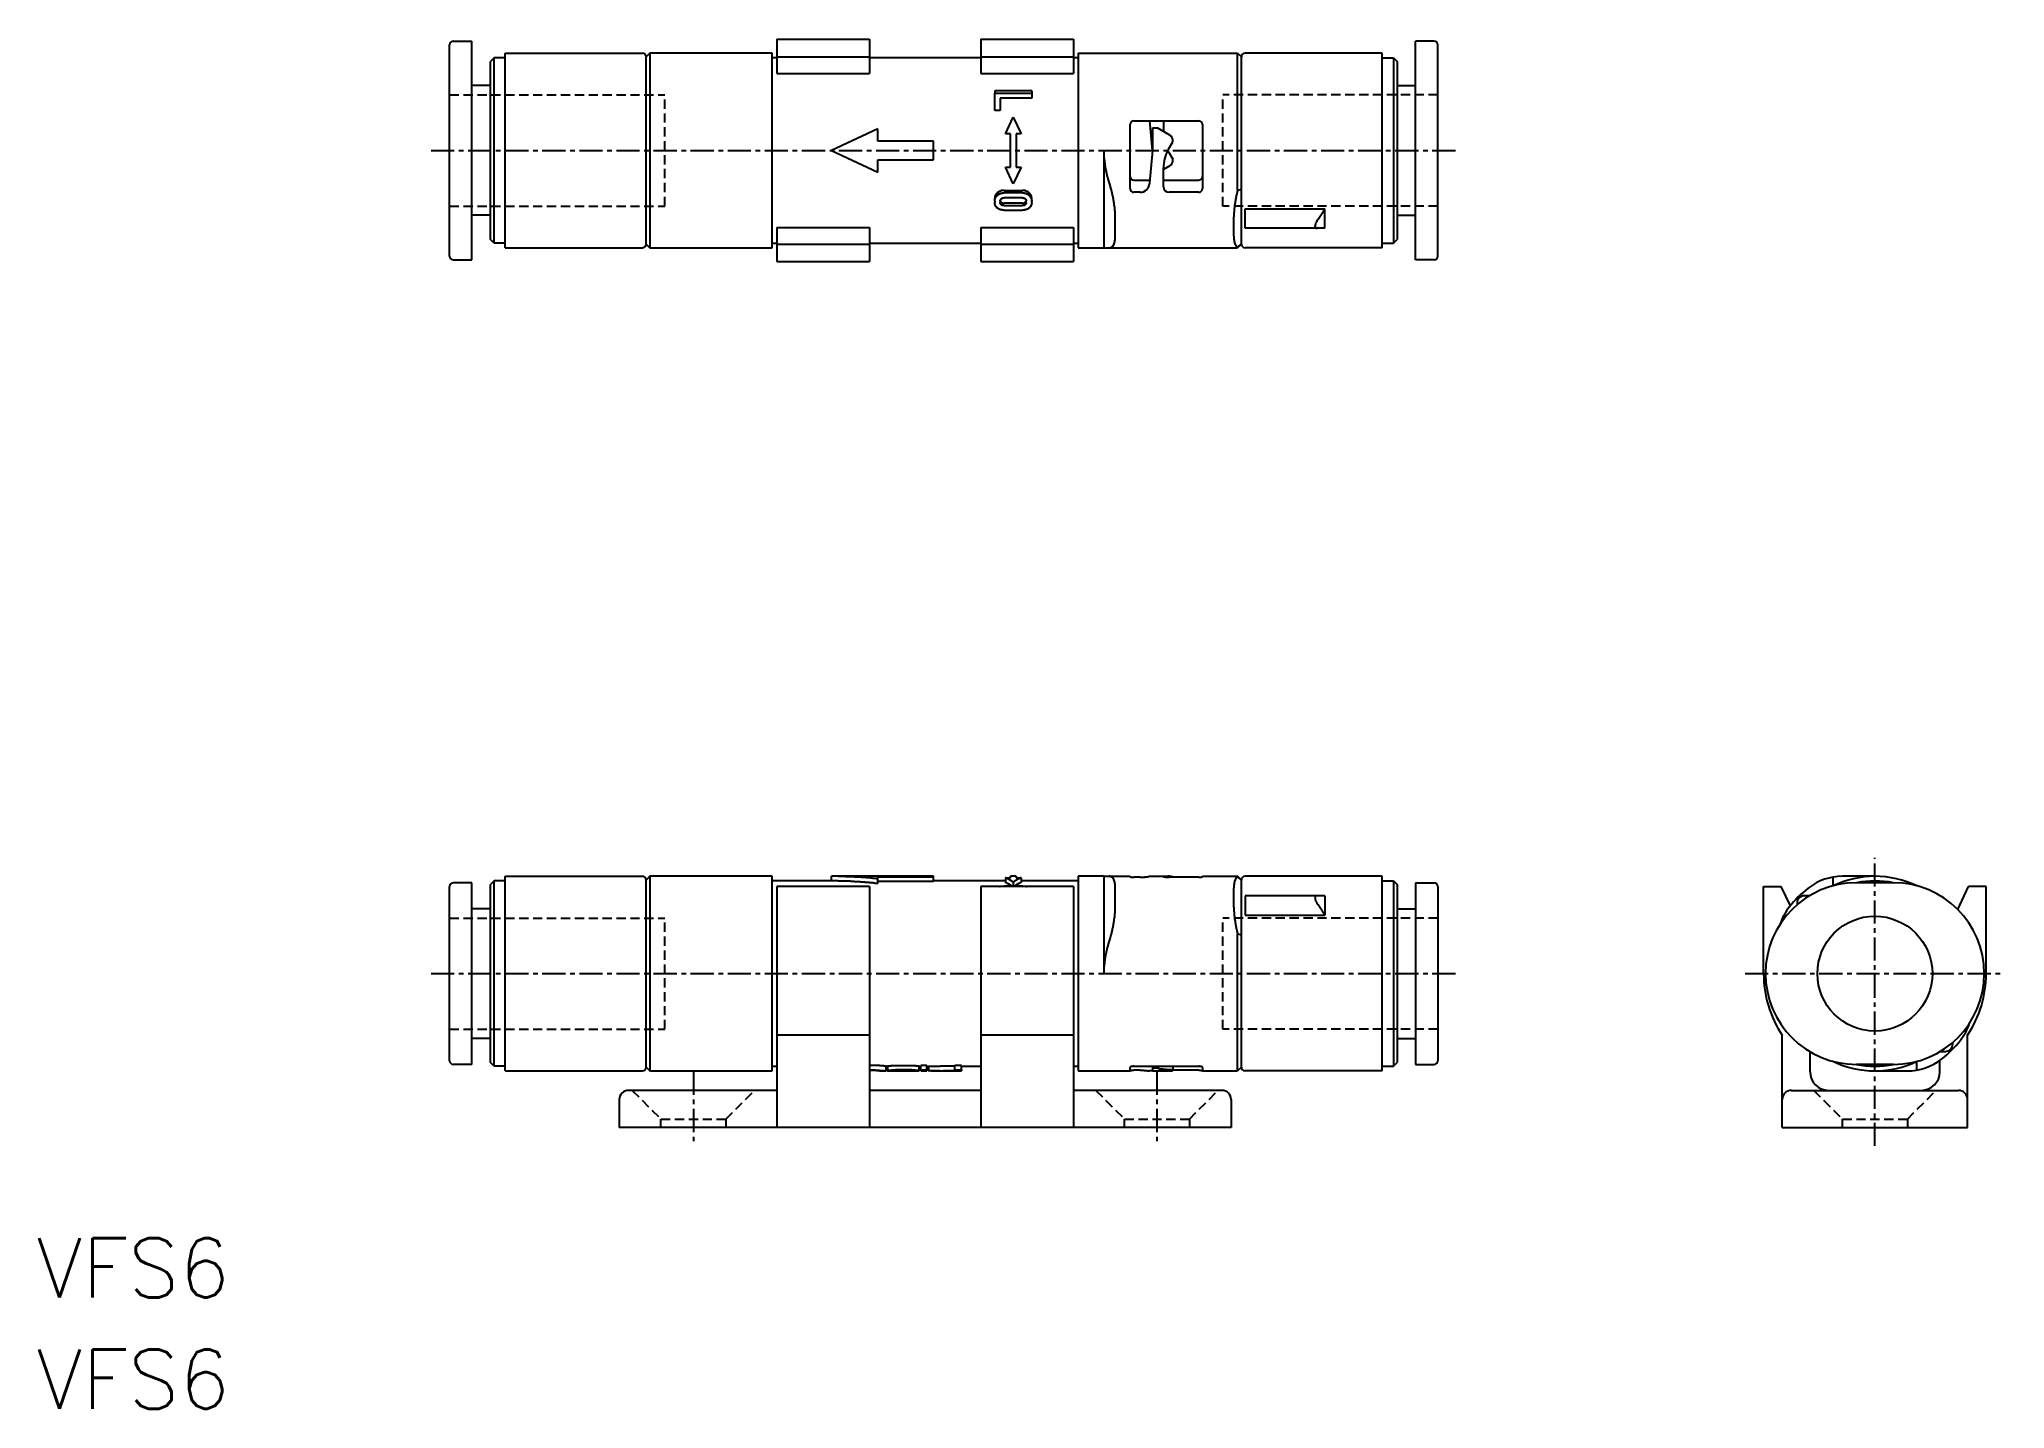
# Model space of a CAD drawing. Extents: x -4 to 102, y -14 to 59.
import ezdxf

# ---------------------------------------------------------------- set-up
doc = ezdxf.new("R2010")
doc.units = 0
doc.linetypes.add('CENTER', pattern=[2, 1.25, -0.25, 0.25, -0.25])
doc.linetypes.add('DASHED', pattern=[0.75, 0.5, -0.25])
doc.layers.get('0').update_dxf_attribs({"linetype": 'CONTINUOUS'})
doc.layers.add('CENTER', color=1, linetype='CENTER')
doc.styles.get("Standard").update_dxf_attribs({"font": 'txt.shx'})

msp = doc.modelspace()

# ---------------------------------------------------------------- texts
at = {"color": 7, "linetype": 'CONTINUOUS'}
for p in [(-3.9, -8.42), (-3.9, -14.42)]:
    msp.add_text('VFS6', height=3.2, dxfattribs=at).set_placement(p)

# ---------------------------------------------------------------- linework, layer by layer
at = {"color": 7, "linetype": 'CONTINUOUS'}
for p, q in [((18.57, 59.38), (19.57, 59.38)), ((19.57, 47.58), (19.57, 59.38)), ((36.02, 59.48), (36.02, 57.63)), ((36.02, 59.48), (41.02, 59.48)), ((41.02, 59.48), (41.02, 57.63)), ((47.02, 59.48), (47.02, 57.63)), ((47.02, 59.48), (52.02, 59.48)), ((52.02, 59.48), (52.02, 57.63)), ((70.47, 47.58), (70.47, 59.38)), ((71.47, 59.38), (70.47, 59.38)), ((18.37, 47.78), (18.37, 59.18)), ((20.77, 58.48), (20.57, 58.28)), ((21.37, 58.48), (20.77, 58.48)), ((20.77, 48.48), (20.77, 58.48)), ((21.37, 48.23), (21.37, 58.73)), ((21.37, 58.73), (28.77, 58.73)), ((29.17, 58.73), (28.97, 58.53)), ((28.97, 48.43), (28.97, 58.53)), ((28.97, 48.43), (28.97, 58.53)), ((35.77, 58.73), (29.17, 58.73)), ((29.17, 58.73), (29.17, 48.23)), ((35.77, 48.23), (35.77, 58.73)), ((36.02, 58.48), (35.77, 58.48)), ((36.02, 58.53), (41.02, 58.53)), ((47.02, 58.48), (41.02, 58.48)), ((47.02, 58.53), (52.02, 58.53)), ((52.27, 58.48), (52.02, 58.48)), ((52.27, 58.73), (60.87, 58.73)), ((52.27, 58.73), (52.27, 48.23)), ((60.87, 58.73), (61.07, 58.53)), ((60.87, 53.48), (60.87, 58.73)), ((61.07, 48.43), (61.07, 58.53)), ((61.07, 48.43), (61.07, 58.53)), ((68.67, 58.73), (61.27, 58.73)), ((68.67, 48.23), (68.67, 58.73)), ((68.67, 58.48), (69.27, 58.48)), ((69.27, 58.48), (69.47, 58.28)), ((69.27, 58.48), (69.27, 48.48)), ((71.67, 47.78), (71.67, 59.18)), ((20.57, 48.68), (20.57, 58.28)), ((36.02, 57.63), (41.02, 57.63)), ((47.02, 57.63), (52.02, 57.63)), ((69.47, 58.28), (69.47, 48.68)), ((20.57, 56.98), (19.57, 56.98)), ((47.77, 56.7), (47.77, 56.57)), ((49.77, 56.7), (47.77, 56.7)), ((47.77, 55.63), (47.77, 56.57)), ((47.77, 56.57), (49.77, 56.57)), ((49.77, 56.3), (48.07, 56.3)), ((48.07, 56.3), (48.07, 55.63)), ((49.77, 56.7), (49.77, 56.57)), ((49.77, 56.57), (49.77, 56.3)), ((69.47, 56.98), (70.47, 56.98)), ((48.07, 55.63), (47.77, 55.63)), ((48.35, 54.38), (48.77, 55.28)), ((48.77, 55.28), (49.19, 54.38)), ((41.47, 54.64), (38.97, 53.48)), ((41.47, 53.98), (41.47, 54.64)), ((48.62, 54.38), (48.35, 54.38)), ((48.62, 52.58), (48.62, 54.38)), ((48.92, 54.38), (48.92, 52.58)), ((49.19, 54.38), (48.92, 54.38)), ((55.07, 53.48), (55.07, 54.88)), ((55.27, 55.08), (58.77, 55.08)), ((56.27, 53.48), (56.13, 55.08)), ((56.27, 54.68), (56.27, 53.5)), ((56.57, 54.68), (56.27, 54.68)), ((57.22, 54.3), (56.57, 54.68)), ((56.87, 55.08), (56.87, 54.5)), ((58.97, 54.88), (58.97, 53.48)), ((38.97, 53.48), (41.47, 52.31)), ((44.47, 53.98), (41.47, 53.98)), ((44.47, 52.98), (44.47, 53.98)), ((53.67, 48.23), (53.67, 53.48)), ((55.07, 51.73), (55.07, 53.48)), ((56.27, 53.48), (56.11, 51.73)), ((56.27, 53.5), (56.27, 53.48)), ((57.14, 53.54), (57.1, 53.48)), ((57.14, 53.41), (57.1, 53.48)), ((57.14, 53.54), (57.37, 53.94)), ((57.14, 53.41), (57.37, 53.01)), ((57.37, 53.94), (57.37, 54.04)), ((57.37, 52.91), (57.37, 53.01)), ((58.97, 53.48), (58.97, 51.73)), ((60.87, 51.73), (60.87, 53.48)), ((41.47, 52.31), (41.47, 52.98)), ((41.47, 52.98), (44.47, 52.98)), ((48.35, 52.58), (48.62, 52.58)), ((48.77, 51.68), (48.35, 52.58)), ((49.19, 52.58), (48.77, 51.68)), ((48.92, 52.58), (49.19, 52.58)), ((57.22, 52.65), (56.87, 52.45)), ((56.87, 51.73), (56.87, 52.54)), ((47.77, 50.75), (47.77, 50.88)), ((48.27, 51.32), (49.27, 51.32)), ((49.27, 51.19), (48.27, 51.19)), ((49.27, 50.92), (48.27, 50.92)), ((49.77, 50.75), (49.77, 50.88)), ((55.07, 51.42), (55.07, 51.73)), ((55.27, 51.88), (56.13, 51.88)), ((55.61, 51.22), (55.27, 51.22)), ((56.11, 51.73), (56.11, 51.67)), ((56.87, 51.88), (58.77, 51.88)), ((56.87, 51.52), (56.87, 51.73)), ((58.77, 51.22), (57.17, 51.22)), ((58.97, 51.73), (58.97, 51.42)), ((60.87, 51.32), (60.87, 51.73)), ((61.07, 51.37), (60.87, 51.32)), ((20.57, 49.98), (19.57, 49.98)), ((47.77, 50.75), (47.77, 50.67)), ((48.07, 50.75), (48.07, 50.67)), ((49.27, 50.63), (48.27, 50.63)), ((48.27, 50.5), (49.27, 50.5)), ((48.27, 50.26), (49.27, 50.26)), ((49.47, 50.67), (49.47, 50.75)), ((49.77, 50.67), (49.77, 50.75)), ((54.27, 48.86), (54.27, 49.89)), ((60.67, 48.86), (60.67, 49.89)), ((61.27, 50.33), (65.57, 50.33)), ((61.27, 49.28), (61.27, 50.33)), ((65.57, 49.28), (65.57, 50.33)), ((69.47, 49.98), (70.47, 49.98)), ((36.02, 49.33), (41.02, 49.33)), ((36.02, 49.33), (36.02, 47.48)), ((41.02, 49.33), (41.02, 47.48)), ((47.02, 49.33), (52.02, 49.33)), ((47.02, 49.33), (47.02, 47.48)), ((52.02, 49.33), (52.02, 47.48)), ((65.57, 49.28), (61.27, 49.28)), ((20.77, 48.48), (20.57, 48.68)), ((21.37, 48.48), (20.77, 48.48)), ((21.37, 48.23), (28.77, 48.23)), ((28.97, 48.43), (29.17, 48.23)), ((29.17, 48.23), (35.77, 48.23)), ((35.77, 48.48), (36.02, 48.48)), ((36.02, 48.43), (41.02, 48.43)), ((41.02, 48.48), (47.02, 48.48)), ((47.02, 48.43), (52.02, 48.43)), ((52.02, 48.48), (52.27, 48.48)), ((52.27, 48.23), (60.87, 48.23)), ((60.87, 48.26), (61.07, 48.45)), ((61.07, 48.43), (60.87, 48.23)), ((60.87, 48.23), (60.87, 48.26)), ((68.67, 48.23), (61.27, 48.23)), ((68.67, 48.48), (69.27, 48.48)), ((69.27, 48.48), (69.47, 48.68)), ((18.57, 47.58), (19.57, 47.58)), ((36.02, 47.48), (41.02, 47.48)), ((47.02, 47.48), (52.02, 47.48)), ((71.47, 47.58), (70.47, 47.58)), ((19.57, 13.96), (18.57, 13.96)), ((19.57, 4.16), (19.57, 13.96)), ((20.77, 14.06), (20.57, 13.86)), ((20.57, 4.26), (20.57, 13.86)), ((21.37, 14.06), (20.77, 14.06)), ((20.77, 4.06), (20.77, 14.06)), ((21.37, 3.81), (21.37, 14.31)), ((21.37, 14.31), (28.77, 14.31)), ((29.17, 14.31), (28.97, 14.11)), ((28.97, 4.01), (28.97, 14.11)), ((28.97, 4.01), (28.97, 14.11)), ((29.17, 14.31), (29.17, 9.06)), ((35.77, 14.31), (29.17, 14.31)), ((35.77, 3.81), (35.77, 14.31)), ((38.97, 14.06), (35.77, 14.06)), ((44.47, 14.31), (38.97, 14.31)), ((38.97, 14.06), (38.97, 14.31)), ((41.47, 14.28), (44.47, 14.28)), ((41.47, 13.92), (41.47, 14.28)), ((44.47, 14.03), (41.47, 14.03)), ((44.47, 14.03), (44.47, 14.31)), ((48.35, 14.06), (44.47, 14.06)), ((49.27, 13.78), (48.27, 13.78)), ((48.35, 14.23), (48.62, 14.23)), ((48.35, 14.23), (48.35, 13.98)), ((48.92, 14.31), (48.62, 14.31)), ((48.62, 14.23), (48.62, 14.31)), ((48.77, 13.99), (48.77, 13.78)), ((48.92, 14.31), (48.92, 14.23)), ((48.92, 14.23), (49.19, 14.23)), ((49.19, 14.23), (49.19, 13.98)), ((52.27, 14.06), (49.19, 14.06)), ((52.27, 14.31), (52.27, 9.06)), ((53.67, 14.31), (52.27, 14.31)), ((53.67, 9.06), (53.67, 14.31)), ((53.67, 14.31), (53.95, 14.31)), ((53.95, 14.31), (55.07, 14.31)), ((55.07, 14.29), (55.07, 14.31)), ((55.61, 14.26), (55.27, 14.26)), ((56.11, 14.31), (56.87, 14.31)), ((56.87, 14.3), (56.87, 14.31)), ((56.87, 14.31), (57.1, 14.31)), ((57.14, 14.31), (57.1, 14.31)), ((58.77, 14.26), (57.17, 14.26)), ((57.37, 14.26), (57.37, 14.29)), ((58.97, 14.31), (58.97, 14.29)), ((58.97, 14.31), (60.87, 14.31)), ((60.87, 14.28), (60.87, 14.31)), ((61.07, 14.11), (60.87, 14.31)), ((61.07, 14.09), (60.87, 14.28)), ((61.07, 4.01), (61.07, 14.11)), ((61.07, 4.01), (61.07, 14.11)), ((68.67, 14.31), (61.27, 14.31)), ((68.67, 3.81), (68.67, 14.31)), ((68.67, 14.06), (69.27, 14.06)), ((69.27, 14.06), (69.47, 13.86)), ((69.27, 14.06), (69.27, 4.06)), ((69.47, 13.86), (69.47, 4.26)), ((70.47, 13.96), (71.47, 13.96)), ((70.47, 13.96), (70.47, 4.16)), ((92.98, 14.26), (92.98, 13.8)), ((95.24, 14.31), (93.49, 14.31)), ((96.24, 13.96), (94.24, 13.96)), ((18.37, 4.36), (18.37, 13.76)), ((36.02, 13.76), (36.02, 0.76)), ((41.02, 13.76), (36.02, 13.76)), ((41.02, 13.76), (41.02, 0.76)), ((47.02, 13.76), (47.02, 0.76)), ((52.02, 13.76), (47.02, 13.76)), ((52.02, 13.76), (52.02, 0.76)), ((54.27, 12.65), (54.27, 13.68)), ((60.67, 12.65), (60.67, 13.68)), ((61.27, 13.26), (61.27, 12.21)), ((65.57, 13.26), (61.27, 13.26)), ((65.57, 13.26), (65.57, 12.21)), ((71.67, 13.76), (71.67, 4.36)), ((89.24, 13.76), (90.19, 13.76)), ((89.24, 9.06), (89.24, 13.76)), ((90.68, 12.72), (90.19, 13.76)), ((91.04, 12.86), (91.04, 12.77)), ((91.72, 13.26), (91.44, 13.26)), ((99.71, 12.52), (100.29, 13.76)), ((101.24, 13.76), (100.29, 13.76)), ((101.24, 9.06), (101.24, 13.76)), ((20.57, 12.56), (19.57, 12.56)), ((61.27, 12.21), (65.57, 12.21)), ((69.47, 12.56), (70.47, 12.56)), ((60.87, 10.81), (60.87, 11.21)), ((60.87, 11.21), (61.07, 11.16)), ((60.87, 9.06), (60.87, 10.81)), ((29.17, 9.06), (29.17, 3.81)), ((52.27, 9.06), (52.27, 3.81)), ((60.87, 3.81), (60.87, 9.06)), ((20.57, 5.56), (19.57, 5.56)), ((41.02, 5.74), (36.02, 5.74)), ((52.02, 5.74), (47.02, 5.74)), ((69.47, 5.56), (70.47, 5.56)), ((90.24, 0.76), (90.24, 5.74)), ((99.44, 5.26), (99.44, 5.35)), ((100.24, 0.76), (100.24, 5.74)), ((20.77, 4.06), (20.57, 4.26)), ((69.27, 4.06), (69.47, 4.26)), ((91.74, 3.76), (91.74, 4.84)), ((97.5, 3.85), (97.5, 4.32)), ((98.74, 3.76), (98.74, 4.37)), ((98.76, 4.86), (99.04, 4.86)), ((19.57, 4.16), (18.57, 4.16)), ((21.37, 4.06), (20.77, 4.06)), ((21.37, 3.81), (28.77, 3.81)), ((28.97, 4.01), (29.17, 3.81)), ((29.17, 3.81), (35.77, 3.81)), ((35.77, 4.06), (36.02, 4.06)), ((41.56, 3.81), (41.91, 3.81)), ((41.91, 4.06), (41.98, 4.06)), ((41.91, 3.81), (41.91, 4.06)), ((41.98, 4.07), (41.98, 3.82)), ((42.14, 3.81), (43.51, 3.81)), ((43.35, 3.82), (43.69, 3.82)), ((43.69, 3.82), (43.69, 4.07)), ((43.69, 4.06), (43.79, 4.06)), ((44.11, 4.11), (43.79, 4.11)), ((43.79, 3.86), (43.79, 4.11)), ((43.79, 3.81), (43.79, 3.86)), ((43.79, 3.86), (44.11, 3.86)), ((43.79, 3.81), (44.11, 3.81)), ((44.11, 3.86), (44.11, 4.11)), ((44.11, 4.06), (44.33, 4.06)), ((44.11, 3.86), (44.11, 3.81)), ((44.2, 4.06), (44.2, 3.82)), ((44.33, 3.81), (44.93, 3.81)), ((45.62, 4.06), (44.83, 4.06)), ((44.83, 3.81), (45.62, 3.81)), ((45.62, 3.81), (44.98, 3.81)), ((45.97, 4.11), (45.62, 4.11)), ((45.62, 3.86), (45.62, 4.11)), ((45.62, 3.86), (45.97, 3.86)), ((45.62, 3.81), (45.62, 3.86)), ((45.62, 3.81), (45.97, 3.81)), ((45.97, 3.86), (45.97, 4.11)), ((45.97, 4.06), (47.02, 4.06)), ((45.97, 3.86), (45.97, 3.81)), ((52.02, 4.06), (52.27, 4.06)), ((52.27, 3.81), (53.67, 3.81)), ((53.67, 3.81), (55.07, 3.81)), ((55.07, 3.81), (55.07, 4)), ((55.27, 4.06), (58.77, 4.06)), ((55.61, 3.85), (55.27, 3.85)), ((56.27, 3.81), (56.11, 3.81)), ((56.27, 4.06), (56.27, 3.95)), ((56.57, 3.95), (56.27, 3.95)), ((56.27, 3.95), (56.27, 3.81)), ((56.27, 3.81), (57.1, 3.81)), ((56.27, 3.81), (56.27, 3.81)), ((56.57, 4.06), (56.57, 3.95)), ((57.14, 3.81), (57.1, 3.81)), ((57.37, 4.06), (57.37, 3.84)), ((58.77, 3.85), (57.37, 3.85)), ((57.37, 3.83), (57.37, 3.84)), ((58.97, 4), (58.97, 3.81)), ((58.97, 3.81), (60.87, 3.81)), ((61.07, 4.01), (60.87, 3.81)), ((68.67, 3.81), (61.27, 3.81)), ((68.67, 4.06), (69.27, 4.06)), ((70.47, 4.16), (71.47, 4.16)), ((96.24, 4.16), (94.24, 4.16)), ((95.24, 3.81), (96.99, 3.81)), ((27.52, 2.26), (27.52, 0.76)), ((36.02, 2.76), (28.02, 2.76)), ((47.02, 2.76), (41.02, 2.76)), ((60.02, 2.76), (52.02, 2.76)), ((60.52, 2.26), (60.52, 0.76)), ((90.74, 2.76), (99.74, 2.76)), ((60.52, 0.76), (27.52, 0.76)), ((90.24, 0.76), (100.24, 0.76))]:
    msp.add_line(p, q, dxfattribs=at)
at = {"color": 3, "linetype": 'DASHED'}
for p, q in [((18.37, 56.48), (29.97, 56.48)), ((29.97, 50.48), (29.97, 56.48)), ((71.67, 56.48), (60.07, 56.48)), ((60.07, 50.48), (60.07, 56.48)), ((18.37, 50.48), (29.97, 50.48)), ((71.67, 50.48), (60.07, 50.48)), ((18.37, 12.06), (29.97, 12.06)), ((29.97, 6.06), (29.97, 12.06)), ((71.67, 12.06), (60.07, 12.06)), ((60.07, 6.06), (60.07, 12.06)), ((18.37, 6.06), (29.97, 6.06)), ((71.67, 6.06), (60.07, 6.06)), ((28.22, 2.76), (29.77, 1.21)), ((33.27, 1.21), (34.82, 2.76)), ((53.22, 2.76), (54.77, 1.21)), ((58.27, 1.21), (59.82, 2.76)), ((91.94, 2.76), (93.49, 1.21)), ((96.99, 1.21), (98.54, 2.76)), ((29.77, 0.76), (29.77, 1.21)), ((29.77, 1.21), (33.27, 1.21)), ((33.27, 1.21), (33.27, 0.76)), ((54.77, 0.76), (54.77, 1.21)), ((54.77, 1.21), (58.27, 1.21)), ((58.27, 1.21), (58.27, 0.76)), ((93.49, 0.76), (93.49, 1.21)), ((93.49, 1.21), (96.99, 1.21)), ((96.99, 1.21), (96.99, 0.76))]:
    msp.add_line(p, q, dxfattribs=at)
at = {"color": 7}
for points in [[(53.95, 51.73, 0), (53.95, 51.74, 0), (53.95, 51.74, 0), (53.95, 51.75, 0), (53.94, 51.76, 0), (53.94, 51.76, 0), (53.94, 51.77, 0), (53.94, 51.78, 0), (53.93, 51.78, 0), (53.93, 51.79, 0), (53.93, 51.8, 0), (53.93, 51.8, 0), (53.93, 51.81, 0), (53.92, 51.82, 0), (53.92, 51.82, 0), (53.92, 51.83, 0), (53.92, 51.84, 0), (53.92, 51.84, 0), (53.91, 51.85, 0), (53.91, 51.86, 0), (53.91, 51.86, 0), (53.91, 51.87, 0), (53.91, 51.88, 0), (53.9, 51.88, 0), (53.9, 51.89, 0), (53.9, 51.9, 0), (53.9, 51.9, 0), (53.9, 51.91, 0), (53.9, 51.92, 0), (53.89, 51.92, 0), (53.89, 51.93, 0), (53.89, 51.94, 0), (53.89, 51.94, 0), (53.89, 51.95, 0), (53.88, 51.96, 0), (53.88, 51.96, 0), (53.88, 51.97, 0), (53.88, 51.98, 0), (53.88, 51.98, 0), (53.87, 51.99, 0), (53.87, 52, 0), (53.87, 52, 0), (53.87, 52.01, 0), (53.87, 52.02, 0), (53.87, 52.02, 0), (53.86, 52.03, 0), (53.86, 52.04, 0), (53.86, 52.04, 0), (53.86, 52.05, 0), (53.86, 52.06, 0), (53.85, 52.06, 0), (53.85, 52.07, 0), (53.85, 52.08, 0), (53.85, 52.08, 0), (53.85, 52.09, 0), (53.85, 52.1, 0), (53.84, 52.1, 0), (53.84, 52.11, 0), (53.84, 52.12, 0), (53.84, 52.12, 0), (53.84, 52.13, 0), (53.84, 52.14, 0), (53.83, 52.15, 0), (53.83, 52.15, 0), (53.83, 52.16, 0), (53.83, 52.17, 0), (53.83, 52.17, 0), (53.83, 52.18, 0), (53.82, 52.19, 0), (53.82, 52.19, 0), (53.82, 52.2, 0), (53.82, 52.21, 0), (53.82, 52.21, 0), (53.82, 52.22, 0), (53.81, 52.23, 0), (53.81, 52.23, 0), (53.81, 52.24, 0), (53.81, 52.25, 0), (53.81, 52.25, 0), (53.81, 52.26, 0), (53.81, 52.27, 0), (53.8, 52.27, 0), (53.8, 52.28, 0), (53.8, 52.29, 0), (53.8, 52.29, 0), (53.8, 52.3, 0), (53.8, 52.31, 0), (53.8, 52.31, 0), (53.79, 52.32, 0), (53.79, 52.33, 0), (53.79, 52.34, 0), (53.79, 52.34, 0), (53.79, 52.35, 0), (53.79, 52.36, 0), (53.78, 52.36, 0), (53.78, 52.37, 0), (53.78, 52.38, 0), (53.78, 52.38, 0), (53.78, 52.39, 0), (53.78, 52.4, 0), (53.78, 52.4, 0), (53.78, 52.41, 0), (53.77, 52.42, 0), (53.77, 52.42, 0), (53.77, 52.43, 0), (53.77, 52.44, 0), (53.77, 52.44, 0), (53.77, 52.45, 0), (53.77, 52.46, 0), (53.76, 52.47, 0), (53.76, 52.47, 0), (53.76, 52.48, 0), (53.76, 52.49, 0), (53.76, 52.49, 0), (53.76, 52.5, 0), (53.76, 52.51, 0), (53.76, 52.51, 0), (53.75, 52.52, 0), (53.75, 52.53, 0), (53.75, 52.53, 0), (53.75, 52.54, 0), (53.75, 52.55, 0), (53.75, 52.55, 0), (53.75, 52.56, 0), (53.75, 52.57, 0), (53.74, 52.58, 0), (53.74, 52.58, 0), (53.74, 52.59, 0), (53.74, 52.6, 0), (53.74, 52.6, 0), (53.74, 52.61, 0), (53.74, 52.62, 0), (53.74, 52.62, 0), (53.74, 52.63, 0), (53.73, 52.64, 0), (53.73, 52.64, 0), (53.73, 52.65, 0), (53.73, 52.66, 0), (53.73, 52.66, 0), (53.73, 52.67, 0), (53.73, 52.68, 0), (53.73, 52.69, 0), (53.73, 52.69, 0), (53.73, 52.7, 0), (53.72, 52.71, 0), (53.72, 52.71, 0), (53.72, 52.72, 0), (53.72, 52.73, 0), (53.72, 52.73, 0), (53.72, 52.74, 0), (53.72, 52.75, 0), (53.72, 52.75, 0), (53.72, 52.76, 0), (53.72, 52.77, 0), (53.71, 52.78, 0), (53.71, 52.78, 0), (53.71, 52.79, 0), (53.71, 52.8, 0), (53.71, 52.8, 0), (53.71, 52.81, 0), (53.71, 52.82, 0), (53.71, 52.82, 0), (53.71, 52.83, 0), (53.71, 52.84, 0), (53.71, 52.84, 0), (53.7, 52.85, 0), (53.7, 52.86, 0), (53.7, 52.87, 0), (53.7, 52.87, 0), (53.7, 52.88, 0), (53.7, 52.89, 0), (53.7, 52.89, 0), (53.7, 52.9, 0), (53.7, 52.91, 0), (53.7, 52.91, 0), (53.7, 52.92, 0), (53.7, 52.93, 0), (53.7, 52.93, 0), (53.7, 52.94, 0), (53.69, 52.95, 0), (53.69, 52.96, 0), (53.69, 52.96, 0), (53.69, 52.97, 0), (53.69, 52.98, 0), (53.69, 52.98, 0), (53.69, 52.99, 0), (53.69, 53, 0), (53.69, 53, 0), (53.69, 53.01, 0), (53.69, 53.02, 0), (53.69, 53.03, 0), (53.69, 53.03, 0), (53.69, 53.04, 0), (53.69, 53.05, 0), (53.69, 53.05, 0), (53.68, 53.06, 0), (53.68, 53.07, 0), (53.68, 53.07, 0), (53.68, 53.08, 0), (53.68, 53.09, 0), (53.68, 53.09, 0), (53.68, 53.1, 0), (53.68, 53.11, 0), (53.68, 53.12, 0), (53.68, 53.12, 0), (53.68, 53.13, 0), (53.68, 53.14, 0), (53.68, 53.14, 0), (53.68, 53.15, 0), (53.68, 53.16, 0), (53.68, 53.16, 0), (53.68, 53.17, 0), (53.68, 53.18, 0), (53.68, 53.19, 0), (53.68, 53.19, 0), (53.68, 53.2, 0), (53.67, 53.21, 0), (53.67, 53.21, 0), (53.67, 53.22, 0), (53.67, 53.23, 0), (53.67, 53.23, 0), (53.67, 53.24, 0), (53.67, 53.25, 0), (53.67, 53.25, 0), (53.67, 53.26, 0), (53.67, 53.27, 0), (53.67, 53.28, 0), (53.67, 53.28, 0), (53.67, 53.29, 0), (53.67, 53.3, 0), (53.67, 53.3, 0), (53.67, 53.31, 0), (53.67, 53.32, 0), (53.67, 53.32, 0), (53.67, 53.33, 0), (53.67, 53.34, 0), (53.67, 53.35, 0), (53.67, 53.35, 0), (53.67, 53.36, 0), (53.67, 53.37, 0), (53.67, 53.37, 0), (53.67, 53.38, 0), (53.67, 53.39, 0), (53.67, 53.39, 0), (53.67, 53.4, 0), (53.67, 53.41, 0), (53.67, 53.42, 0), (53.67, 53.42, 0), (53.67, 53.43, 0), (53.67, 53.44, 0), (53.67, 53.44, 0), (53.67, 53.45, 0), (53.67, 53.46, 0), (53.67, 53.46, 0), (53.67, 53.47, 0), (53.67, 53.48, 0)], [(48.27, 51.32, 0), (48.26, 51.32, 0), (48.26, 51.32, 0), (48.26, 51.32, 0), (48.26, 51.32, 0), (48.25, 51.32, 0), (48.25, 51.32, 0), (48.25, 51.32, 0), (48.24, 51.32, 0), (48.24, 51.32, 0), (48.24, 51.32, 0), (48.24, 51.32, 0), (48.23, 51.32, 0), (48.23, 51.32, 0), (48.23, 51.32, 0), (48.22, 51.32, 0), (48.22, 51.32, 0), (48.22, 51.32, 0), (48.22, 51.32, 0), (48.21, 51.32, 0), (48.21, 51.32, 0), (48.21, 51.32, 0), (48.2, 51.32, 0), (48.2, 51.32, 0), (48.2, 51.32, 0), (48.2, 51.32, 0), (48.19, 51.32, 0), (48.19, 51.32, 0), (48.19, 51.32, 0), (48.18, 51.32, 0), (48.18, 51.32, 0), (48.18, 51.32, 0), (48.18, 51.32, 0), (48.17, 51.32, 0), (48.17, 51.32, 0), (48.17, 51.31, 0), (48.16, 51.31, 0), (48.16, 51.31, 0), (48.16, 51.31, 0), (48.16, 51.31, 0), (48.15, 51.31, 0), (48.15, 51.31, 0), (48.15, 51.31, 0), (48.14, 51.31, 0), (48.14, 51.31, 0), (48.14, 51.31, 0), (48.14, 51.31, 0), (48.13, 51.31, 0), (48.13, 51.31, 0), (48.13, 51.31, 0), (48.12, 51.31, 0), (48.12, 51.3, 0), (48.12, 51.3, 0), (48.12, 51.3, 0), (48.11, 51.3, 0), (48.11, 51.3, 0), (48.11, 51.3, 0), (48.11, 51.3, 0), (48.1, 51.3, 0), (48.1, 51.3, 0), (48.1, 51.3, 0), (48.09, 51.3, 0), (48.09, 51.3, 0), (48.09, 51.29, 0), (48.09, 51.29, 0), (48.08, 51.29, 0), (48.08, 51.29, 0), (48.08, 51.29, 0), (48.08, 51.29, 0), (48.07, 51.29, 0), (48.07, 51.29, 0), (48.07, 51.29, 0), (48.06, 51.28, 0), (48.06, 51.28, 0), (48.06, 51.28, 0), (48.06, 51.28, 0), (48.05, 51.28, 0), (48.05, 51.28, 0), (48.05, 51.28, 0), (48.05, 51.28, 0), (48.04, 51.28, 0), (48.04, 51.27, 0), (48.04, 51.27, 0), (48.04, 51.27, 0), (48.03, 51.27, 0), (48.03, 51.27, 0), (48.03, 51.27, 0), (48.02, 51.27, 0), (48.02, 51.27, 0), (48.02, 51.26, 0), (48.02, 51.26, 0), (48.01, 51.26, 0), (48.01, 51.26, 0), (48.01, 51.26, 0), (48.01, 51.26, 0), (48, 51.26, 0), (48, 51.26, 0), (48, 51.25, 0), (48, 51.25, 0), (47.99, 51.25, 0), (47.99, 51.25, 0), (47.99, 51.25, 0), (47.99, 51.25, 0), (47.98, 51.24, 0), (47.98, 51.24, 0), (47.98, 51.24, 0), (47.98, 51.24, 0), (47.97, 51.24, 0), (47.97, 51.24, 0), (47.97, 51.24, 0), (47.97, 51.23, 0), (47.97, 51.23, 0), (47.96, 51.23, 0), (47.96, 51.23, 0), (47.96, 51.23, 0), (47.96, 51.23, 0), (47.95, 51.22, 0), (47.95, 51.22, 0), (47.95, 51.22, 0), (47.95, 51.22, 0), (47.94, 51.22, 0), (47.94, 51.22, 0), (47.94, 51.21, 0), (47.94, 51.21, 0), (47.93, 51.21, 0), (47.93, 51.21, 0), (47.93, 51.21, 0), (47.93, 51.2, 0), (47.93, 51.2, 0), (47.92, 51.2, 0), (47.92, 51.2, 0), (47.92, 51.2, 0), (47.92, 51.19, 0), (47.91, 51.19, 0), (47.91, 51.19, 0), (47.91, 51.19, 0), (47.91, 51.19, 0), (47.91, 51.19, 0), (47.9, 51.18, 0), (47.9, 51.18, 0), (47.9, 51.18, 0), (47.9, 51.18, 0), (47.9, 51.18, 0), (47.89, 51.17, 0), (47.89, 51.17, 0), (47.89, 51.17, 0), (47.89, 51.17, 0), (47.89, 51.16, 0), (47.88, 51.16, 0), (47.88, 51.16, 0), (47.88, 51.16, 0), (47.88, 51.16, 0), (47.88, 51.15, 0), (47.87, 51.15, 0), (47.87, 51.15, 0), (47.87, 51.15, 0), (47.87, 51.15, 0), (47.87, 51.14, 0), (47.86, 51.14, 0), (47.86, 51.14, 0), (47.86, 51.14, 0), (47.86, 51.13, 0), (47.86, 51.13, 0), (47.86, 51.13, 0), (47.85, 51.13, 0), (47.85, 51.13, 0), (47.85, 51.12, 0), (47.85, 51.12, 0), (47.85, 51.12, 0), (47.85, 51.12, 0), (47.84, 51.11, 0), (47.84, 51.11, 0), (47.84, 51.11, 0), (47.84, 51.11, 0), (47.84, 51.1, 0), (47.84, 51.1, 0), (47.83, 51.1, 0), (47.83, 51.1, 0), (47.83, 51.09, 0), (47.83, 51.09, 0), (47.83, 51.09, 0), (47.83, 51.09, 0), (47.82, 51.08, 0), (47.82, 51.08, 0), (47.82, 51.08, 0), (47.82, 51.08, 0), (47.82, 51.07, 0), (47.82, 51.07, 0), (47.82, 51.07, 0), (47.81, 51.07, 0), (47.81, 51.06, 0), (47.81, 51.06, 0), (47.81, 51.06, 0), (47.81, 51.06, 0), (47.81, 51.05, 0), (47.81, 51.05, 0), (47.81, 51.05, 0), (47.8, 51.05, 0), (47.8, 51.04, 0), (47.8, 51.04, 0), (47.8, 51.04, 0), (47.8, 51.04, 0), (47.8, 51.03, 0), (47.8, 51.03, 0), (47.8, 51.03, 0), (47.8, 51.02, 0), (47.79, 51.02, 0), (47.79, 51.02, 0), (47.79, 51.02, 0), (47.79, 51.01, 0), (47.79, 51.01, 0), (47.79, 51.01, 0), (47.79, 51.01, 0), (47.79, 51, 0), (47.79, 51, 0), (47.79, 51, 0), (47.78, 50.99, 0), (47.78, 50.99, 0), (47.78, 50.99, 0), (47.78, 50.99, 0), (47.78, 50.98, 0), (47.78, 50.98, 0), (47.78, 50.98, 0), (47.78, 50.98, 0), (47.78, 50.97, 0), (47.78, 50.97, 0), (47.78, 50.97, 0), (47.78, 50.96, 0), (47.78, 50.96, 0), (47.78, 50.96, 0), (47.77, 50.96, 0), (47.77, 50.95, 0), (47.77, 50.95, 0), (47.77, 50.95, 0), (47.77, 50.94, 0), (47.77, 50.94, 0), (47.77, 50.94, 0), (47.77, 50.94, 0), (47.77, 50.93, 0), (47.77, 50.93, 0), (47.77, 50.93, 0), (47.77, 50.92, 0), (47.77, 50.92, 0), (47.77, 50.92, 0), (47.77, 50.92, 0), (47.77, 50.91, 0), (47.77, 50.91, 0), (47.77, 50.91, 0), (47.77, 50.9, 0), (47.77, 50.9, 0), (47.77, 50.9, 0), (47.77, 50.9, 0), (47.77, 50.89, 0), (47.77, 50.89, 0), (47.77, 50.89, 0), (47.77, 50.88, 0)], [(47.77, 50.75, 0), (47.77, 50.75, 0), (47.77, 50.76, 0), (47.77, 50.76, 0), (47.77, 50.76, 0), (47.77, 50.77, 0), (47.77, 50.77, 0), (47.77, 50.77, 0), (47.77, 50.77, 0), (47.77, 50.78, 0), (47.77, 50.78, 0), (47.77, 50.78, 0), (47.77, 50.79, 0), (47.77, 50.79, 0), (47.77, 50.79, 0), (47.77, 50.79, 0), (47.77, 50.8, 0), (47.77, 50.8, 0), (47.77, 50.8, 0), (47.77, 50.81, 0), (47.77, 50.81, 0), (47.77, 50.81, 0), (47.77, 50.81, 0), (47.77, 50.82, 0), (47.77, 50.82, 0), (47.78, 50.82, 0), (47.78, 50.83, 0), (47.78, 50.83, 0), (47.78, 50.83, 0), (47.78, 50.83, 0), (47.78, 50.84, 0), (47.78, 50.84, 0), (47.78, 50.84, 0), (47.78, 50.85, 0), (47.78, 50.85, 0), (47.78, 50.85, 0), (47.78, 50.85, 0), (47.78, 50.86, 0), (47.78, 50.86, 0), (47.79, 50.86, 0), (47.79, 50.87, 0), (47.79, 50.87, 0), (47.79, 50.87, 0), (47.79, 50.87, 0), (47.79, 50.88, 0), (47.79, 50.88, 0), (47.79, 50.88, 0), (47.79, 50.88, 0), (47.79, 50.89, 0), (47.79, 50.89, 0), (47.8, 50.89, 0), (47.8, 50.9, 0), (47.8, 50.9, 0), (47.8, 50.9, 0), (47.8, 50.9, 0), (47.8, 50.91, 0), (47.8, 50.91, 0), (47.8, 50.91, 0), (47.8, 50.91, 0), (47.81, 50.92, 0), (47.81, 50.92, 0), (47.81, 50.92, 0), (47.81, 50.92, 0), (47.81, 50.93, 0), (47.81, 50.93, 0), (47.81, 50.93, 0), (47.81, 50.93, 0), (47.82, 50.94, 0), (47.82, 50.94, 0), (47.82, 50.94, 0), (47.82, 50.95, 0), (47.82, 50.95, 0), (47.82, 50.95, 0), (47.82, 50.95, 0), (47.83, 50.95, 0), (47.83, 50.96, 0), (47.83, 50.96, 0), (47.83, 50.96, 0), (47.83, 50.96, 0), (47.83, 50.97, 0), (47.84, 50.97, 0), (47.84, 50.97, 0), (47.84, 50.97, 0), (47.84, 50.98, 0), (47.84, 50.98, 0), (47.84, 50.98, 0), (47.85, 50.98, 0), (47.85, 50.99, 0), (47.85, 50.99, 0), (47.85, 50.99, 0), (47.85, 50.99, 0), (47.85, 51, 0), (47.86, 51, 0), (47.86, 51, 0), (47.86, 51, 0), (47.86, 51, 0), (47.86, 51.01, 0), (47.86, 51.01, 0), (47.87, 51.01, 0), (47.87, 51.01, 0), (47.87, 51.02, 0), (47.87, 51.02, 0), (47.87, 51.02, 0), (47.88, 51.02, 0), (47.88, 51.02, 0), (47.88, 51.03, 0), (47.88, 51.03, 0), (47.88, 51.03, 0), (47.89, 51.03, 0), (47.89, 51.03, 0), (47.89, 51.04, 0), (47.89, 51.04, 0), (47.89, 51.04, 0), (47.9, 51.04, 0), (47.9, 51.05, 0), (47.9, 51.05, 0), (47.9, 51.05, 0), (47.9, 51.05, 0), (47.91, 51.05, 0), (47.91, 51.06, 0), (47.91, 51.06, 0), (47.91, 51.06, 0), (47.92, 51.06, 0), (47.92, 51.06, 0), (47.92, 51.06, 0), (47.92, 51.07, 0), (47.92, 51.07, 0), (47.93, 51.07, 0), (47.93, 51.07, 0), (47.93, 51.07, 0), (47.93, 51.08, 0), (47.94, 51.08, 0), (47.94, 51.08, 0), (47.94, 51.08, 0), (47.94, 51.08, 0), (47.94, 51.08, 0), (47.95, 51.09, 0), (47.95, 51.09, 0), (47.95, 51.09, 0), (47.95, 51.09, 0), (47.96, 51.09, 0), (47.96, 51.09, 0), (47.96, 51.1, 0), (47.96, 51.1, 0), (47.97, 51.1, 0), (47.97, 51.1, 0), (47.97, 51.1, 0), (47.97, 51.1, 0), (47.98, 51.11, 0), (47.98, 51.11, 0), (47.98, 51.11, 0), (47.98, 51.11, 0), (47.98, 51.11, 0), (47.99, 51.11, 0), (47.99, 51.12, 0), (47.99, 51.12, 0), (47.99, 51.12, 0), (48, 51.12, 0), (48, 51.12, 0), (48, 51.12, 0), (48, 51.12, 0), (48.01, 51.13, 0), (48.01, 51.13, 0), (48.01, 51.13, 0), (48.02, 51.13, 0), (48.02, 51.13, 0), (48.02, 51.13, 0), (48.02, 51.13, 0), (48.03, 51.13, 0), (48.03, 51.14, 0), (48.03, 51.14, 0), (48.03, 51.14, 0), (48.04, 51.14, 0), (48.04, 51.14, 0), (48.04, 51.14, 0), (48.04, 51.14, 0), (48.05, 51.14, 0), (48.05, 51.15, 0), (48.05, 51.15, 0), (48.05, 51.15, 0), (48.06, 51.15, 0), (48.06, 51.15, 0), (48.06, 51.15, 0), (48.06, 51.15, 0), (48.07, 51.15, 0), (48.07, 51.15, 0), (48.07, 51.16, 0), (48.08, 51.16, 0), (48.08, 51.16, 0), (48.08, 51.16, 0), (48.08, 51.16, 0), (48.09, 51.16, 0), (48.09, 51.16, 0), (48.09, 51.16, 0), (48.09, 51.16, 0), (48.1, 51.16, 0), (48.1, 51.17, 0), (48.1, 51.17, 0), (48.11, 51.17, 0), (48.11, 51.17, 0), (48.11, 51.17, 0), (48.11, 51.17, 0), (48.12, 51.17, 0), (48.12, 51.17, 0), (48.12, 51.17, 0), (48.13, 51.17, 0), (48.13, 51.17, 0), (48.13, 51.17, 0), (48.13, 51.17, 0), (48.14, 51.18, 0), (48.14, 51.18, 0), (48.14, 51.18, 0), (48.14, 51.18, 0), (48.15, 51.18, 0), (48.15, 51.18, 0), (48.15, 51.18, 0), (48.16, 51.18, 0), (48.16, 51.18, 0), (48.16, 51.18, 0), (48.16, 51.18, 0), (48.17, 51.18, 0), (48.17, 51.18, 0), (48.17, 51.18, 0), (48.18, 51.18, 0), (48.18, 51.18, 0), (48.18, 51.18, 0), (48.18, 51.19, 0), (48.19, 51.19, 0), (48.19, 51.19, 0), (48.19, 51.19, 0), (48.2, 51.19, 0), (48.2, 51.19, 0), (48.2, 51.19, 0), (48.2, 51.19, 0), (48.21, 51.19, 0), (48.21, 51.19, 0), (48.21, 51.19, 0), (48.22, 51.19, 0), (48.22, 51.19, 0), (48.22, 51.19, 0), (48.22, 51.19, 0), (48.23, 51.19, 0), (48.23, 51.19, 0), (48.23, 51.19, 0), (48.24, 51.19, 0), (48.24, 51.19, 0), (48.24, 51.19, 0), (48.24, 51.19, 0), (48.25, 51.19, 0), (48.25, 51.19, 0), (48.25, 51.19, 0), (48.26, 51.19, 0), (48.26, 51.19, 0), (48.26, 51.19, 0), (48.26, 51.19, 0), (48.27, 51.19, 0)], [(48.07, 50.75, 0), (48.07, 50.75, 0), (48.07, 50.75, 0), (48.07, 50.76, 0), (48.07, 50.76, 0), (48.07, 50.76, 0), (48.07, 50.76, 0), (48.07, 50.76, 0), (48.07, 50.76, 0), (48.07, 50.76, 0), (48.07, 50.76, 0), (48.07, 50.76, 0), (48.07, 50.77, 0), (48.07, 50.77, 0), (48.07, 50.77, 0), (48.07, 50.77, 0), (48.07, 50.77, 0), (48.07, 50.77, 0), (48.07, 50.77, 0), (48.07, 50.77, 0), (48.07, 50.77, 0), (48.07, 50.78, 0), (48.07, 50.78, 0), (48.07, 50.78, 0), (48.07, 50.78, 0), (48.07, 50.78, 0), (48.07, 50.78, 0), (48.07, 50.78, 0), (48.07, 50.78, 0), (48.07, 50.78, 0), (48.07, 50.79, 0), (48.07, 50.79, 0), (48.07, 50.79, 0), (48.07, 50.79, 0), (48.07, 50.79, 0), (48.07, 50.79, 0), (48.07, 50.79, 0), (48.07, 50.79, 0), (48.07, 50.79, 0), (48.07, 50.8, 0), (48.08, 50.8, 0), (48.08, 50.8, 0), (48.08, 50.8, 0), (48.08, 50.8, 0), (48.08, 50.8, 0), (48.08, 50.8, 0), (48.08, 50.8, 0), (48.08, 50.8, 0), (48.08, 50.81, 0), (48.08, 50.81, 0), (48.08, 50.81, 0), (48.08, 50.81, 0), (48.08, 50.81, 0), (48.08, 50.81, 0), (48.08, 50.81, 0), (48.08, 50.81, 0), (48.08, 50.81, 0), (48.08, 50.82, 0), (48.08, 50.82, 0), (48.08, 50.82, 0), (48.08, 50.82, 0), (48.08, 50.82, 0), (48.08, 50.82, 0), (48.09, 50.82, 0), (48.09, 50.82, 0), (48.09, 50.82, 0), (48.09, 50.82, 0), (48.09, 50.83, 0), (48.09, 50.83, 0), (48.09, 50.83, 0), (48.09, 50.83, 0), (48.09, 50.83, 0), (48.09, 50.83, 0), (48.09, 50.83, 0), (48.09, 50.83, 0), (48.09, 50.83, 0), (48.09, 50.83, 0), (48.09, 50.84, 0), (48.09, 50.84, 0), (48.09, 50.84, 0), (48.09, 50.84, 0), (48.1, 50.84, 0), (48.1, 50.84, 0), (48.1, 50.84, 0), (48.1, 50.84, 0), (48.1, 50.84, 0), (48.1, 50.84, 0), (48.1, 50.84, 0), (48.1, 50.85, 0), (48.1, 50.85, 0), (48.1, 50.85, 0), (48.1, 50.85, 0), (48.1, 50.85, 0), (48.1, 50.85, 0), (48.1, 50.85, 0), (48.11, 50.85, 0), (48.11, 50.85, 0), (48.11, 50.85, 0), (48.11, 50.85, 0), (48.11, 50.86, 0), (48.11, 50.86, 0), (48.11, 50.86, 0), (48.11, 50.86, 0), (48.11, 50.86, 0), (48.11, 50.86, 0), (48.11, 50.86, 0), (48.11, 50.86, 0), (48.11, 50.86, 0), (48.12, 50.86, 0), (48.12, 50.86, 0), (48.12, 50.86, 0), (48.12, 50.87, 0), (48.12, 50.87, 0), (48.12, 50.87, 0), (48.12, 50.87, 0), (48.12, 50.87, 0), (48.12, 50.87, 0), (48.12, 50.87, 0), (48.12, 50.87, 0), (48.12, 50.87, 0), (48.13, 50.87, 0), (48.13, 50.87, 0), (48.13, 50.87, 0), (48.13, 50.87, 0), (48.13, 50.88, 0), (48.13, 50.88, 0), (48.13, 50.88, 0), (48.13, 50.88, 0), (48.13, 50.88, 0), (48.13, 50.88, 0), (48.13, 50.88, 0), (48.14, 50.88, 0), (48.14, 50.88, 0), (48.14, 50.88, 0), (48.14, 50.88, 0), (48.14, 50.88, 0), (48.14, 50.88, 0), (48.14, 50.88, 0), (48.14, 50.89, 0), (48.14, 50.89, 0), (48.14, 50.89, 0), (48.14, 50.89, 0), (48.15, 50.89, 0), (48.15, 50.89, 0), (48.15, 50.89, 0), (48.15, 50.89, 0), (48.15, 50.89, 0), (48.15, 50.89, 0), (48.15, 50.89, 0), (48.15, 50.89, 0), (48.15, 50.89, 0), (48.15, 50.89, 0), (48.16, 50.89, 0), (48.16, 50.89, 0), (48.16, 50.9, 0), (48.16, 50.9, 0), (48.16, 50.9, 0), (48.16, 50.9, 0), (48.16, 50.9, 0), (48.16, 50.9, 0), (48.16, 50.9, 0), (48.16, 50.9, 0), (48.17, 50.9, 0), (48.17, 50.9, 0), (48.17, 50.9, 0), (48.17, 50.9, 0), (48.17, 50.9, 0), (48.17, 50.9, 0), (48.17, 50.9, 0), (48.17, 50.9, 0), (48.17, 50.9, 0), (48.17, 50.9, 0), (48.18, 50.9, 0), (48.18, 50.91, 0), (48.18, 50.91, 0), (48.18, 50.91, 0), (48.18, 50.91, 0), (48.18, 50.91, 0), (48.18, 50.91, 0), (48.18, 50.91, 0), (48.18, 50.91, 0), (48.18, 50.91, 0), (48.19, 50.91, 0), (48.19, 50.91, 0), (48.19, 50.91, 0), (48.19, 50.91, 0), (48.19, 50.91, 0), (48.19, 50.91, 0), (48.19, 50.91, 0), (48.19, 50.91, 0), (48.19, 50.91, 0), (48.2, 50.91, 0), (48.2, 50.91, 0), (48.2, 50.91, 0), (48.2, 50.91, 0), (48.2, 50.91, 0), (48.2, 50.91, 0), (48.2, 50.91, 0), (48.2, 50.92, 0), (48.2, 50.92, 0), (48.21, 50.92, 0), (48.21, 50.92, 0), (48.21, 50.92, 0), (48.21, 50.92, 0), (48.21, 50.92, 0), (48.21, 50.92, 0), (48.21, 50.92, 0), (48.21, 50.92, 0), (48.21, 50.92, 0), (48.22, 50.92, 0), (48.22, 50.92, 0), (48.22, 50.92, 0), (48.22, 50.92, 0), (48.22, 50.92, 0), (48.22, 50.92, 0), (48.22, 50.92, 0), (48.22, 50.92, 0), (48.22, 50.92, 0), (48.23, 50.92, 0), (48.23, 50.92, 0), (48.23, 50.92, 0), (48.23, 50.92, 0), (48.23, 50.92, 0), (48.23, 50.92, 0), (48.23, 50.92, 0), (48.23, 50.92, 0), (48.23, 50.92, 0), (48.24, 50.92, 0), (48.24, 50.92, 0), (48.24, 50.92, 0), (48.24, 50.92, 0), (48.24, 50.92, 0), (48.24, 50.92, 0), (48.24, 50.92, 0), (48.24, 50.92, 0), (48.24, 50.92, 0), (48.25, 50.92, 0), (48.25, 50.92, 0), (48.25, 50.92, 0), (48.25, 50.92, 0), (48.25, 50.92, 0), (48.25, 50.92, 0), (48.25, 50.92, 0), (48.25, 50.92, 0), (48.26, 50.92, 0), (48.26, 50.92, 0), (48.26, 50.92, 0), (48.26, 50.92, 0), (48.26, 50.92, 0), (48.26, 50.92, 0), (48.26, 50.92, 0), (48.26, 50.92, 0), (48.26, 50.92, 0), (48.27, 50.92, 0), (48.27, 50.92, 0), (48.27, 50.92, 0)], [(49.77, 50.88, 0), (49.77, 50.89, 0), (49.77, 50.89, 0), (49.77, 50.89, 0), (49.77, 50.9, 0), (49.77, 50.9, 0), (49.77, 50.9, 0), (49.77, 50.9, 0), (49.77, 50.91, 0), (49.77, 50.91, 0), (49.77, 50.91, 0), (49.77, 50.92, 0), (49.77, 50.92, 0), (49.77, 50.92, 0), (49.76, 50.92, 0), (49.76, 50.93, 0), (49.76, 50.93, 0), (49.76, 50.93, 0), (49.76, 50.94, 0), (49.76, 50.94, 0), (49.76, 50.94, 0), (49.76, 50.94, 0), (49.76, 50.95, 0), (49.76, 50.95, 0), (49.76, 50.95, 0), (49.76, 50.96, 0), (49.76, 50.96, 0), (49.76, 50.96, 0), (49.76, 50.96, 0), (49.76, 50.97, 0), (49.76, 50.97, 0), (49.76, 50.97, 0), (49.76, 50.98, 0), (49.76, 50.98, 0), (49.75, 50.98, 0), (49.75, 50.98, 0), (49.75, 50.99, 0), (49.75, 50.99, 0), (49.75, 50.99, 0), (49.75, 50.99, 0), (49.75, 51, 0), (49.75, 51, 0), (49.75, 51, 0), (49.75, 51.01, 0), (49.75, 51.01, 0), (49.75, 51.01, 0), (49.74, 51.01, 0), (49.74, 51.02, 0), (49.74, 51.02, 0), (49.74, 51.02, 0), (49.74, 51.02, 0), (49.74, 51.03, 0), (49.74, 51.03, 0), (49.74, 51.03, 0), (49.74, 51.04, 0), (49.73, 51.04, 0), (49.73, 51.04, 0), (49.73, 51.04, 0), (49.73, 51.05, 0), (49.73, 51.05, 0), (49.73, 51.05, 0), (49.73, 51.05, 0), (49.73, 51.06, 0), (49.72, 51.06, 0), (49.72, 51.06, 0), (49.72, 51.06, 0), (49.72, 51.07, 0), (49.72, 51.07, 0), (49.72, 51.07, 0), (49.72, 51.07, 0), (49.72, 51.08, 0), (49.71, 51.08, 0), (49.71, 51.08, 0), (49.71, 51.08, 0), (49.71, 51.09, 0), (49.71, 51.09, 0), (49.71, 51.09, 0), (49.7, 51.09, 0), (49.7, 51.1, 0), (49.7, 51.1, 0), (49.7, 51.1, 0), (49.7, 51.1, 0), (49.7, 51.11, 0), (49.7, 51.11, 0), (49.69, 51.11, 0), (49.69, 51.11, 0), (49.69, 51.12, 0), (49.69, 51.12, 0), (49.69, 51.12, 0), (49.69, 51.12, 0), (49.68, 51.13, 0), (49.68, 51.13, 0), (49.68, 51.13, 0), (49.68, 51.13, 0), (49.68, 51.13, 0), (49.67, 51.14, 0), (49.67, 51.14, 0), (49.67, 51.14, 0), (49.67, 51.14, 0), (49.67, 51.15, 0), (49.67, 51.15, 0), (49.66, 51.15, 0), (49.66, 51.15, 0), (49.66, 51.15, 0), (49.66, 51.16, 0), (49.66, 51.16, 0), (49.65, 51.16, 0), (49.65, 51.16, 0), (49.65, 51.16, 0), (49.65, 51.17, 0), (49.65, 51.17, 0), (49.64, 51.17, 0), (49.64, 51.17, 0), (49.64, 51.18, 0), (49.64, 51.18, 0), (49.64, 51.18, 0), (49.63, 51.18, 0), (49.63, 51.18, 0), (49.63, 51.19, 0), (49.63, 51.19, 0), (49.62, 51.19, 0), (49.62, 51.19, 0), (49.62, 51.19, 0), (49.62, 51.2, 0), (49.62, 51.2, 0), (49.61, 51.2, 0), (49.61, 51.2, 0), (49.61, 51.2, 0), (49.61, 51.2, 0), (49.6, 51.21, 0), (49.6, 51.21, 0), (49.6, 51.21, 0), (49.6, 51.21, 0), (49.6, 51.21, 0), (49.59, 51.22, 0), (49.59, 51.22, 0), (49.59, 51.22, 0), (49.59, 51.22, 0), (49.58, 51.22, 0), (49.58, 51.22, 0), (49.58, 51.23, 0), (49.58, 51.23, 0), (49.58, 51.23, 0), (49.57, 51.23, 0), (49.57, 51.23, 0), (49.57, 51.23, 0), (49.57, 51.24, 0), (49.56, 51.24, 0), (49.56, 51.24, 0), (49.56, 51.24, 0), (49.56, 51.24, 0), (49.55, 51.24, 0), (49.55, 51.24, 0), (49.55, 51.25, 0), (49.55, 51.25, 0), (49.54, 51.25, 0), (49.54, 51.25, 0), (49.54, 51.25, 0), (49.54, 51.25, 0), (49.53, 51.26, 0), (49.53, 51.26, 0), (49.53, 51.26, 0), (49.53, 51.26, 0), (49.52, 51.26, 0), (49.52, 51.26, 0), (49.52, 51.26, 0), (49.52, 51.26, 0), (49.51, 51.27, 0), (49.51, 51.27, 0), (49.51, 51.27, 0), (49.51, 51.27, 0), (49.5, 51.27, 0), (49.5, 51.27, 0), (49.5, 51.27, 0), (49.49, 51.27, 0), (49.49, 51.28, 0), (49.49, 51.28, 0), (49.49, 51.28, 0), (49.48, 51.28, 0), (49.48, 51.28, 0), (49.48, 51.28, 0), (49.48, 51.28, 0), (49.47, 51.28, 0), (49.47, 51.29, 0), (49.47, 51.29, 0), (49.47, 51.29, 0), (49.46, 51.29, 0), (49.46, 51.29, 0), (49.46, 51.29, 0), (49.45, 51.29, 0), (49.45, 51.29, 0), (49.45, 51.29, 0), (49.45, 51.29, 0), (49.44, 51.3, 0), (49.44, 51.3, 0), (49.44, 51.3, 0), (49.44, 51.3, 0), (49.43, 51.3, 0), (49.43, 51.3, 0), (49.43, 51.3, 0), (49.42, 51.3, 0), (49.42, 51.3, 0), (49.42, 51.3, 0), (49.42, 51.3, 0), (49.41, 51.3, 0), (49.41, 51.31, 0), (49.41, 51.31, 0), (49.4, 51.31, 0), (49.4, 51.31, 0), (49.4, 51.31, 0), (49.4, 51.31, 0), (49.39, 51.31, 0), (49.39, 51.31, 0), (49.39, 51.31, 0), (49.39, 51.31, 0), (49.38, 51.31, 0), (49.38, 51.31, 0), (49.38, 51.31, 0), (49.37, 51.31, 0), (49.37, 51.31, 0), (49.37, 51.31, 0), (49.37, 51.32, 0), (49.36, 51.32, 0), (49.36, 51.32, 0), (49.36, 51.32, 0), (49.35, 51.32, 0), (49.35, 51.32, 0), (49.35, 51.32, 0), (49.35, 51.32, 0), (49.34, 51.32, 0), (49.34, 51.32, 0), (49.34, 51.32, 0), (49.33, 51.32, 0), (49.33, 51.32, 0), (49.33, 51.32, 0), (49.33, 51.32, 0), (49.32, 51.32, 0), (49.32, 51.32, 0), (49.32, 51.32, 0), (49.31, 51.32, 0), (49.31, 51.32, 0), (49.31, 51.32, 0), (49.31, 51.32, 0), (49.3, 51.32, 0), (49.3, 51.32, 0), (49.3, 51.32, 0), (49.29, 51.32, 0), (49.29, 51.32, 0), (49.29, 51.32, 0), (49.29, 51.32, 0), (49.28, 51.32, 0), (49.28, 51.32, 0), (49.28, 51.32, 0), (49.27, 51.32, 0), (49.27, 51.32, 0), (49.27, 51.32, 0)], [(49.27, 51.19, 0), (49.27, 51.19, 0), (49.27, 51.19, 0), (49.28, 51.19, 0), (49.28, 51.19, 0), (49.28, 51.19, 0), (49.29, 51.19, 0), (49.29, 51.19, 0), (49.29, 51.19, 0), (49.29, 51.19, 0), (49.3, 51.19, 0), (49.3, 51.19, 0), (49.3, 51.19, 0), (49.31, 51.19, 0), (49.31, 51.19, 0), (49.31, 51.19, 0), (49.31, 51.19, 0), (49.32, 51.19, 0), (49.32, 51.19, 0), (49.32, 51.19, 0), (49.33, 51.19, 0), (49.33, 51.19, 0), (49.33, 51.19, 0), (49.33, 51.19, 0), (49.34, 51.19, 0), (49.34, 51.19, 0), (49.34, 51.19, 0), (49.35, 51.19, 0), (49.35, 51.19, 0), (49.35, 51.19, 0), (49.35, 51.18, 0), (49.36, 51.18, 0), (49.36, 51.18, 0), (49.36, 51.18, 0), (49.37, 51.18, 0), (49.37, 51.18, 0), (49.37, 51.18, 0), (49.37, 51.18, 0), (49.38, 51.18, 0), (49.38, 51.18, 0), (49.38, 51.18, 0), (49.39, 51.18, 0), (49.39, 51.18, 0), (49.39, 51.18, 0), (49.39, 51.18, 0), (49.4, 51.18, 0), (49.4, 51.18, 0), (49.4, 51.17, 0), (49.41, 51.17, 0), (49.41, 51.17, 0), (49.41, 51.17, 0), (49.41, 51.17, 0), (49.42, 51.17, 0), (49.42, 51.17, 0), (49.42, 51.17, 0), (49.42, 51.17, 0), (49.43, 51.17, 0), (49.43, 51.17, 0), (49.43, 51.17, 0), (49.44, 51.17, 0), (49.44, 51.16, 0), (49.44, 51.16, 0), (49.44, 51.16, 0), (49.45, 51.16, 0), (49.45, 51.16, 0), (49.45, 51.16, 0), (49.45, 51.16, 0), (49.46, 51.16, 0), (49.46, 51.16, 0), (49.46, 51.16, 0), (49.47, 51.15, 0), (49.47, 51.15, 0), (49.47, 51.15, 0), (49.47, 51.15, 0), (49.48, 51.15, 0), (49.48, 51.15, 0), (49.48, 51.15, 0), (49.48, 51.15, 0), (49.49, 51.15, 0), (49.49, 51.14, 0), (49.49, 51.14, 0), (49.49, 51.14, 0), (49.5, 51.14, 0), (49.5, 51.14, 0), (49.5, 51.14, 0), (49.51, 51.14, 0), (49.51, 51.14, 0), (49.51, 51.13, 0), (49.51, 51.13, 0), (49.52, 51.13, 0), (49.52, 51.13, 0), (49.52, 51.13, 0), (49.52, 51.13, 0), (49.53, 51.13, 0), (49.53, 51.13, 0), (49.53, 51.12, 0), (49.53, 51.12, 0), (49.54, 51.12, 0), (49.54, 51.12, 0), (49.54, 51.12, 0), (49.54, 51.12, 0), (49.55, 51.12, 0), (49.55, 51.11, 0), (49.55, 51.11, 0), (49.55, 51.11, 0), (49.56, 51.11, 0), (49.56, 51.11, 0), (49.56, 51.11, 0), (49.56, 51.1, 0), (49.57, 51.1, 0), (49.57, 51.1, 0), (49.57, 51.1, 0), (49.57, 51.1, 0), (49.58, 51.1, 0), (49.58, 51.09, 0), (49.58, 51.09, 0), (49.58, 51.09, 0), (49.58, 51.09, 0), (49.59, 51.09, 0), (49.59, 51.09, 0), (49.59, 51.08, 0), (49.59, 51.08, 0), (49.6, 51.08, 0), (49.6, 51.08, 0), (49.6, 51.08, 0), (49.6, 51.08, 0), (49.61, 51.07, 0), (49.61, 51.07, 0), (49.61, 51.07, 0), (49.61, 51.07, 0), (49.61, 51.07, 0), (49.62, 51.06, 0), (49.62, 51.06, 0), (49.62, 51.06, 0), (49.62, 51.06, 0), (49.62, 51.06, 0), (49.63, 51.05, 0), (49.63, 51.05, 0), (49.63, 51.05, 0), (49.63, 51.05, 0), (49.64, 51.05, 0), (49.64, 51.05, 0), (49.64, 51.04, 0), (49.64, 51.04, 0), (49.64, 51.04, 0), (49.65, 51.04, 0), (49.65, 51.03, 0), (49.65, 51.03, 0), (49.65, 51.03, 0), (49.65, 51.03, 0), (49.66, 51.03, 0), (49.66, 51.02, 0), (49.66, 51.02, 0), (49.66, 51.02, 0), (49.66, 51.02, 0), (49.67, 51.02, 0), (49.67, 51.01, 0), (49.67, 51.01, 0), (49.67, 51.01, 0), (49.67, 51.01, 0), (49.67, 51, 0), (49.68, 51, 0), (49.68, 51, 0), (49.68, 51, 0), (49.68, 51, 0), (49.68, 50.99, 0), (49.69, 50.99, 0), (49.69, 50.99, 0), (49.69, 50.99, 0), (49.69, 50.98, 0), (49.69, 50.98, 0), (49.69, 50.98, 0), (49.7, 50.98, 0), (49.7, 50.97, 0), (49.7, 50.97, 0), (49.7, 50.97, 0), (49.7, 50.97, 0), (49.7, 50.96, 0), (49.7, 50.96, 0), (49.71, 50.96, 0), (49.71, 50.96, 0), (49.71, 50.95, 0), (49.71, 50.95, 0), (49.71, 50.95, 0), (49.71, 50.95, 0), (49.72, 50.94, 0), (49.72, 50.94, 0), (49.72, 50.94, 0), (49.72, 50.94, 0), (49.72, 50.93, 0), (49.72, 50.93, 0), (49.72, 50.93, 0), (49.72, 50.93, 0), (49.73, 50.92, 0), (49.73, 50.92, 0), (49.73, 50.92, 0), (49.73, 50.92, 0), (49.73, 50.91, 0), (49.73, 50.91, 0), (49.73, 50.91, 0), (49.73, 50.91, 0), (49.74, 50.9, 0), (49.74, 50.9, 0), (49.74, 50.9, 0), (49.74, 50.9, 0), (49.74, 50.89, 0), (49.74, 50.89, 0), (49.74, 50.89, 0), (49.74, 50.88, 0), (49.74, 50.88, 0), (49.75, 50.88, 0), (49.75, 50.88, 0), (49.75, 50.87, 0), (49.75, 50.87, 0), (49.75, 50.87, 0), (49.75, 50.87, 0), (49.75, 50.86, 0), (49.75, 50.86, 0), (49.75, 50.86, 0), (49.75, 50.85, 0), (49.75, 50.85, 0), (49.75, 50.85, 0), (49.76, 50.85, 0), (49.76, 50.84, 0), (49.76, 50.84, 0), (49.76, 50.84, 0), (49.76, 50.83, 0), (49.76, 50.83, 0), (49.76, 50.83, 0), (49.76, 50.83, 0), (49.76, 50.82, 0), (49.76, 50.82, 0), (49.76, 50.82, 0), (49.76, 50.81, 0), (49.76, 50.81, 0), (49.76, 50.81, 0), (49.76, 50.81, 0), (49.76, 50.8, 0), (49.76, 50.8, 0), (49.76, 50.8, 0), (49.77, 50.79, 0), (49.77, 50.79, 0), (49.77, 50.79, 0), (49.77, 50.79, 0), (49.77, 50.78, 0), (49.77, 50.78, 0), (49.77, 50.78, 0), (49.77, 50.77, 0), (49.77, 50.77, 0), (49.77, 50.77, 0), (49.77, 50.77, 0), (49.77, 50.76, 0), (49.77, 50.76, 0), (49.77, 50.76, 0), (49.77, 50.75, 0), (49.77, 50.75, 0)], [(49.27, 50.92, 0), (49.27, 50.92, 0), (49.27, 50.92, 0), (49.27, 50.92, 0), (49.27, 50.92, 0), (49.27, 50.92, 0), (49.27, 50.92, 0), (49.28, 50.92, 0), (49.28, 50.92, 0), (49.28, 50.92, 0), (49.28, 50.92, 0), (49.28, 50.92, 0), (49.28, 50.92, 0), (49.28, 50.92, 0), (49.28, 50.92, 0), (49.28, 50.92, 0), (49.29, 50.92, 0), (49.29, 50.92, 0), (49.29, 50.92, 0), (49.29, 50.92, 0), (49.29, 50.92, 0), (49.29, 50.92, 0), (49.29, 50.92, 0), (49.29, 50.92, 0), (49.3, 50.92, 0), (49.3, 50.92, 0), (49.3, 50.92, 0), (49.3, 50.92, 0), (49.3, 50.92, 0), (49.3, 50.92, 0), (49.3, 50.92, 0), (49.3, 50.92, 0), (49.3, 50.92, 0), (49.31, 50.92, 0), (49.31, 50.92, 0), (49.31, 50.92, 0), (49.31, 50.92, 0), (49.31, 50.92, 0), (49.31, 50.92, 0), (49.31, 50.92, 0), (49.31, 50.92, 0), (49.31, 50.92, 0), (49.32, 50.92, 0), (49.32, 50.92, 0), (49.32, 50.92, 0), (49.32, 50.92, 0), (49.32, 50.92, 0), (49.32, 50.92, 0), (49.32, 50.92, 0), (49.32, 50.92, 0), (49.32, 50.92, 0), (49.33, 50.92, 0), (49.33, 50.92, 0), (49.33, 50.92, 0), (49.33, 50.92, 0), (49.33, 50.92, 0), (49.33, 50.92, 0), (49.33, 50.92, 0), (49.33, 50.91, 0), (49.33, 50.91, 0), (49.34, 50.91, 0), (49.34, 50.91, 0), (49.34, 50.91, 0), (49.34, 50.91, 0), (49.34, 50.91, 0), (49.34, 50.91, 0), (49.34, 50.91, 0), (49.34, 50.91, 0), (49.34, 50.91, 0), (49.35, 50.91, 0), (49.35, 50.91, 0), (49.35, 50.91, 0), (49.35, 50.91, 0), (49.35, 50.91, 0), (49.35, 50.91, 0), (49.35, 50.91, 0), (49.35, 50.91, 0), (49.35, 50.91, 0), (49.36, 50.91, 0), (49.36, 50.91, 0), (49.36, 50.91, 0), (49.36, 50.91, 0), (49.36, 50.91, 0), (49.36, 50.9, 0), (49.36, 50.9, 0), (49.36, 50.9, 0), (49.36, 50.9, 0), (49.36, 50.9, 0), (49.37, 50.9, 0), (49.37, 50.9, 0), (49.37, 50.9, 0), (49.37, 50.9, 0), (49.37, 50.9, 0), (49.37, 50.9, 0), (49.37, 50.9, 0), (49.37, 50.9, 0), (49.37, 50.9, 0), (49.37, 50.9, 0), (49.38, 50.9, 0), (49.38, 50.9, 0), (49.38, 50.9, 0), (49.38, 50.9, 0), (49.38, 50.89, 0), (49.38, 50.89, 0), (49.38, 50.89, 0), (49.38, 50.89, 0), (49.38, 50.89, 0), (49.38, 50.89, 0), (49.39, 50.89, 0), (49.39, 50.89, 0), (49.39, 50.89, 0), (49.39, 50.89, 0), (49.39, 50.89, 0), (49.39, 50.89, 0), (49.39, 50.89, 0), (49.39, 50.89, 0), (49.39, 50.89, 0), (49.39, 50.89, 0), (49.4, 50.88, 0), (49.4, 50.88, 0), (49.4, 50.88, 0), (49.4, 50.88, 0), (49.4, 50.88, 0), (49.4, 50.88, 0), (49.4, 50.88, 0), (49.4, 50.88, 0), (49.4, 50.88, 0), (49.4, 50.88, 0), (49.4, 50.88, 0), (49.41, 50.88, 0), (49.41, 50.88, 0), (49.41, 50.88, 0), (49.41, 50.87, 0), (49.41, 50.87, 0), (49.41, 50.87, 0), (49.41, 50.87, 0), (49.41, 50.87, 0), (49.41, 50.87, 0), (49.41, 50.87, 0), (49.41, 50.87, 0), (49.41, 50.87, 0), (49.42, 50.87, 0), (49.42, 50.87, 0), (49.42, 50.87, 0), (49.42, 50.87, 0), (49.42, 50.86, 0), (49.42, 50.86, 0), (49.42, 50.86, 0), (49.42, 50.86, 0), (49.42, 50.86, 0), (49.42, 50.86, 0), (49.42, 50.86, 0), (49.42, 50.86, 0), (49.43, 50.86, 0), (49.43, 50.86, 0), (49.43, 50.86, 0), (49.43, 50.86, 0), (49.43, 50.85, 0), (49.43, 50.85, 0), (49.43, 50.85, 0), (49.43, 50.85, 0), (49.43, 50.85, 0), (49.43, 50.85, 0), (49.43, 50.85, 0), (49.43, 50.85, 0), (49.43, 50.85, 0), (49.43, 50.85, 0), (49.44, 50.85, 0), (49.44, 50.84, 0), (49.44, 50.84, 0), (49.44, 50.84, 0), (49.44, 50.84, 0), (49.44, 50.84, 0), (49.44, 50.84, 0), (49.44, 50.84, 0), (49.44, 50.84, 0), (49.44, 50.84, 0), (49.44, 50.84, 0), (49.44, 50.84, 0), (49.44, 50.83, 0), (49.44, 50.83, 0), (49.44, 50.83, 0), (49.45, 50.83, 0), (49.45, 50.83, 0), (49.45, 50.83, 0), (49.45, 50.83, 0), (49.45, 50.83, 0), (49.45, 50.83, 0), (49.45, 50.83, 0), (49.45, 50.82, 0), (49.45, 50.82, 0), (49.45, 50.82, 0), (49.45, 50.82, 0), (49.45, 50.82, 0), (49.45, 50.82, 0), (49.45, 50.82, 0), (49.45, 50.82, 0), (49.45, 50.82, 0), (49.45, 50.81, 0), (49.45, 50.81, 0), (49.45, 50.81, 0), (49.46, 50.81, 0), (49.46, 50.81, 0), (49.46, 50.81, 0), (49.46, 50.81, 0), (49.46, 50.81, 0), (49.46, 50.81, 0), (49.46, 50.81, 0), (49.46, 50.8, 0), (49.46, 50.8, 0), (49.46, 50.8, 0), (49.46, 50.8, 0), (49.46, 50.8, 0), (49.46, 50.8, 0), (49.46, 50.8, 0), (49.46, 50.8, 0), (49.46, 50.8, 0), (49.46, 50.79, 0), (49.46, 50.79, 0), (49.46, 50.79, 0), (49.46, 50.79, 0), (49.46, 50.79, 0), (49.46, 50.79, 0), (49.46, 50.79, 0), (49.46, 50.79, 0), (49.46, 50.79, 0), (49.46, 50.78, 0), (49.46, 50.78, 0), (49.46, 50.78, 0), (49.46, 50.78, 0), (49.47, 50.78, 0), (49.47, 50.78, 0), (49.47, 50.78, 0), (49.47, 50.78, 0), (49.47, 50.78, 0), (49.47, 50.77, 0), (49.47, 50.77, 0), (49.47, 50.77, 0), (49.47, 50.77, 0), (49.47, 50.77, 0), (49.47, 50.77, 0), (49.47, 50.77, 0), (49.47, 50.77, 0), (49.47, 50.77, 0), (49.47, 50.76, 0), (49.47, 50.76, 0), (49.47, 50.76, 0), (49.47, 50.76, 0), (49.47, 50.76, 0), (49.47, 50.76, 0), (49.47, 50.76, 0), (49.47, 50.76, 0), (49.47, 50.76, 0), (49.47, 50.75, 0), (49.47, 50.75, 0), (49.47, 50.75, 0)], [(54.27, 49.89, 0), (54.27, 49.89, 0), (54.27, 49.9, 0), (54.27, 49.91, 0), (54.27, 49.91, 0), (54.27, 49.92, 0), (54.27, 49.93, 0), (54.27, 49.93, 0), (54.27, 49.94, 0), (54.27, 49.95, 0), (54.27, 49.95, 0), (54.27, 49.96, 0), (54.27, 49.97, 0), (54.27, 49.97, 0), (54.27, 49.98, 0), (54.27, 49.99, 0), (54.27, 49.99, 0), (54.27, 50, 0), (54.27, 50.01, 0), (54.27, 50.01, 0), (54.27, 50.02, 0), (54.27, 50.02, 0), (54.26, 50.03, 0), (54.26, 50.04, 0), (54.26, 50.04, 0), (54.26, 50.05, 0), (54.26, 50.06, 0), (54.26, 50.06, 0), (54.26, 50.07, 0), (54.26, 50.08, 0), (54.26, 50.08, 0), (54.26, 50.09, 0), (54.26, 50.1, 0), (54.26, 50.1, 0), (54.26, 50.11, 0), (54.26, 50.12, 0), (54.26, 50.12, 0), (54.26, 50.13, 0), (54.26, 50.14, 0), (54.26, 50.14, 0), (54.26, 50.15, 0), (54.26, 50.16, 0), (54.26, 50.16, 0), (54.26, 50.17, 0), (54.26, 50.17, 0), (54.26, 50.18, 0), (54.26, 50.19, 0), (54.26, 50.19, 0), (54.26, 50.2, 0), (54.26, 50.21, 0), (54.26, 50.21, 0), (54.25, 50.22, 0), (54.25, 50.23, 0), (54.25, 50.23, 0), (54.25, 50.24, 0), (54.25, 50.25, 0), (54.25, 50.25, 0), (54.25, 50.26, 0), (54.25, 50.27, 0), (54.25, 50.27, 0), (54.25, 50.28, 0), (54.25, 50.29, 0), (54.25, 50.29, 0), (54.25, 50.3, 0), (54.25, 50.3, 0), (54.25, 50.31, 0), (54.25, 50.32, 0), (54.25, 50.32, 0), (54.25, 50.33, 0), (54.24, 50.34, 0), (54.24, 50.34, 0), (54.24, 50.35, 0), (54.24, 50.36, 0), (54.24, 50.36, 0), (54.24, 50.37, 0), (54.24, 50.38, 0), (54.24, 50.38, 0), (54.24, 50.39, 0), (54.24, 50.4, 0), (54.24, 50.4, 0), (54.24, 50.41, 0), (54.24, 50.42, 0), (54.24, 50.42, 0), (54.23, 50.43, 0), (54.23, 50.44, 0), (54.23, 50.44, 0), (54.23, 50.45, 0), (54.23, 50.45, 0), (54.23, 50.46, 0), (54.23, 50.47, 0), (54.23, 50.47, 0), (54.23, 50.48, 0), (54.23, 50.49, 0), (54.23, 50.49, 0), (54.23, 50.5, 0), (54.23, 50.51, 0), (54.22, 50.51, 0), (54.22, 50.52, 0), (54.22, 50.53, 0), (54.22, 50.53, 0), (54.22, 50.54, 0), (54.22, 50.55, 0), (54.22, 50.55, 0), (54.22, 50.56, 0), (54.22, 50.56, 0), (54.22, 50.57, 0), (54.22, 50.58, 0), (54.21, 50.58, 0), (54.21, 50.59, 0), (54.21, 50.6, 0), (54.21, 50.6, 0), (54.21, 50.61, 0), (54.21, 50.62, 0), (54.21, 50.62, 0), (54.21, 50.63, 0), (54.21, 50.64, 0), (54.21, 50.64, 0), (54.21, 50.65, 0), (54.2, 50.66, 0), (54.2, 50.66, 0), (54.2, 50.67, 0), (54.2, 50.67, 0), (54.2, 50.68, 0), (54.2, 50.69, 0), (54.2, 50.69, 0), (54.2, 50.7, 0), (54.2, 50.71, 0), (54.2, 50.71, 0), (54.19, 50.72, 0), (54.19, 50.73, 0), (54.19, 50.73, 0), (54.19, 50.74, 0), (54.19, 50.75, 0), (54.19, 50.75, 0), (54.19, 50.76, 0), (54.19, 50.76, 0), (54.19, 50.77, 0), (54.18, 50.78, 0), (54.18, 50.78, 0), (54.18, 50.79, 0), (54.18, 50.8, 0), (54.18, 50.8, 0), (54.18, 50.81, 0), (54.18, 50.82, 0), (54.18, 50.82, 0), (54.18, 50.83, 0), (54.17, 50.84, 0), (54.17, 50.84, 0), (54.17, 50.85, 0), (54.17, 50.85, 0), (54.17, 50.86, 0), (54.17, 50.87, 0), (54.17, 50.87, 0), (54.17, 50.88, 0), (54.16, 50.89, 0), (54.16, 50.89, 0), (54.16, 50.9, 0), (54.16, 50.91, 0), (54.16, 50.91, 0), (54.16, 50.92, 0), (54.16, 50.93, 0), (54.16, 50.93, 0), (54.15, 50.94, 0), (54.15, 50.94, 0), (54.15, 50.95, 0), (54.15, 50.96, 0), (54.15, 50.96, 0), (54.15, 50.97, 0), (54.15, 50.98, 0), (54.15, 50.98, 0), (54.14, 50.99, 0), (54.14, 51, 0), (54.14, 51, 0), (54.14, 51.01, 0), (54.14, 51.02, 0), (54.14, 51.02, 0), (54.14, 51.03, 0), (54.13, 51.03, 0), (54.13, 51.04, 0), (54.13, 51.05, 0), (54.13, 51.05, 0), (54.13, 51.06, 0), (54.13, 51.07, 0), (54.13, 51.07, 0), (54.13, 51.08, 0), (54.12, 51.09, 0), (54.12, 51.09, 0), (54.12, 51.1, 0), (54.12, 51.1, 0), (54.12, 51.11, 0), (54.12, 51.12, 0), (54.12, 51.12, 0), (54.11, 51.13, 0), (54.11, 51.14, 0), (54.11, 51.14, 0), (54.11, 51.15, 0), (54.11, 51.16, 0), (54.11, 51.16, 0), (54.11, 51.17, 0), (54.1, 51.17, 0), (54.1, 51.18, 0), (54.1, 51.19, 0), (54.1, 51.19, 0), (54.1, 51.2, 0), (54.1, 51.21, 0), (54.09, 51.21, 0), (54.09, 51.22, 0), (54.09, 51.23, 0), (54.09, 51.23, 0), (54.09, 51.24, 0), (54.09, 51.24, 0), (54.09, 51.25, 0), (54.08, 51.26, 0), (54.08, 51.26, 0), (54.08, 51.27, 0), (54.08, 51.28, 0), (54.08, 51.28, 0), (54.08, 51.29, 0), (54.07, 51.3, 0), (54.07, 51.3, 0), (54.07, 51.31, 0), (54.07, 51.31, 0), (54.07, 51.32, 0), (54.07, 51.33, 0), (54.06, 51.33, 0), (54.06, 51.34, 0), (54.06, 51.35, 0), (54.06, 51.35, 0), (54.06, 51.36, 0), (54.06, 51.36, 0), (54.05, 51.37, 0), (54.05, 51.38, 0), (54.05, 51.38, 0), (54.05, 51.39, 0), (54.05, 51.4, 0), (54.05, 51.4, 0), (54.04, 51.41, 0), (54.04, 51.42, 0), (54.04, 51.42, 0), (54.04, 51.43, 0), (54.04, 51.43, 0), (54.04, 51.44, 0), (54.03, 51.45, 0), (54.03, 51.45, 0), (54.03, 51.46, 0), (54.03, 51.47, 0), (54.03, 51.47, 0), (54.03, 51.48, 0), (54.02, 51.48, 0), (54.02, 51.49, 0), (54.02, 51.5, 0), (54.02, 51.5, 0), (54.02, 51.51, 0), (54.02, 51.52, 0), (54.01, 51.52, 0), (54.01, 51.53, 0), (54.01, 51.53, 0), (54.01, 51.54, 0), (54.01, 51.55, 0), (54, 51.55, 0), (54, 51.56, 0), (54, 51.57, 0), (54, 51.57, 0), (54, 51.58, 0), (54, 51.59, 0), (53.99, 51.59, 0), (53.99, 51.6, 0), (53.99, 51.6, 0), (53.99, 51.61, 0), (53.99, 51.62, 0), (53.98, 51.62, 0), (53.98, 51.63, 0), (53.98, 51.64, 0), (53.98, 51.64, 0), (53.98, 51.65, 0), (53.97, 51.65, 0), (53.97, 51.66, 0), (53.97, 51.67, 0), (53.97, 51.67, 0), (53.97, 51.68, 0), (53.97, 51.69, 0), (53.96, 51.69, 0), (53.96, 51.7, 0), (53.96, 51.7, 0), (53.96, 51.71, 0), (53.96, 51.72, 0), (53.95, 51.72, 0), (53.95, 51.73, 0)], [(60.87, 51.32, 0), (60.87, 51.32, 0), (60.87, 51.31, 0), (60.86, 51.3, 0), (60.86, 51.3, 0), (60.86, 51.29, 0), (60.86, 51.29, 0), (60.86, 51.28, 0), (60.86, 51.28, 0), (60.86, 51.27, 0), (60.85, 51.27, 0), (60.85, 51.26, 0), (60.85, 51.26, 0), (60.85, 51.25, 0), (60.85, 51.24, 0), (60.85, 51.24, 0), (60.85, 51.23, 0), (60.84, 51.23, 0), (60.84, 51.22, 0), (60.84, 51.22, 0), (60.84, 51.21, 0), (60.84, 51.21, 0), (60.84, 51.2, 0), (60.84, 51.19, 0), (60.84, 51.19, 0), (60.83, 51.18, 0), (60.83, 51.18, 0), (60.83, 51.17, 0), (60.83, 51.17, 0), (60.83, 51.16, 0), (60.83, 51.16, 0), (60.83, 51.15, 0), (60.82, 51.14, 0), (60.82, 51.14, 0), (60.82, 51.13, 0), (60.82, 51.13, 0), (60.82, 51.12, 0), (60.82, 51.12, 0), (60.82, 51.11, 0), (60.82, 51.11, 0), (60.81, 51.1, 0), (60.81, 51.09, 0), (60.81, 51.09, 0), (60.81, 51.08, 0), (60.81, 51.08, 0), (60.81, 51.07, 0), (60.81, 51.07, 0), (60.81, 51.06, 0), (60.81, 51.06, 0), (60.8, 51.05, 0), (60.8, 51.04, 0), (60.8, 51.04, 0), (60.8, 51.03, 0), (60.8, 51.03, 0), (60.8, 51.02, 0), (60.8, 51.02, 0), (60.8, 51.01, 0), (60.79, 51.01, 0), (60.79, 51, 0), (60.79, 50.99, 0), (60.79, 50.99, 0), (60.79, 50.98, 0), (60.79, 50.98, 0), (60.79, 50.97, 0), (60.79, 50.97, 0), (60.79, 50.96, 0), (60.78, 50.96, 0), (60.78, 50.95, 0), (60.78, 50.94, 0), (60.78, 50.94, 0), (60.78, 50.93, 0), (60.78, 50.93, 0), (60.78, 50.92, 0), (60.78, 50.92, 0), (60.78, 50.91, 0), (60.77, 50.9, 0), (60.77, 50.9, 0), (60.77, 50.89, 0), (60.77, 50.89, 0), (60.77, 50.88, 0), (60.77, 50.88, 0), (60.77, 50.87, 0), (60.77, 50.87, 0), (60.77, 50.86, 0), (60.77, 50.85, 0), (60.76, 50.85, 0), (60.76, 50.84, 0), (60.76, 50.84, 0), (60.76, 50.83, 0), (60.76, 50.83, 0), (60.76, 50.82, 0), (60.76, 50.82, 0), (60.76, 50.81, 0), (60.76, 50.8, 0), (60.75, 50.8, 0), (60.75, 50.79, 0), (60.75, 50.79, 0), (60.75, 50.78, 0), (60.75, 50.78, 0), (60.75, 50.77, 0), (60.75, 50.76, 0), (60.75, 50.76, 0), (60.75, 50.75, 0), (60.75, 50.75, 0), (60.75, 50.74, 0), (60.74, 50.74, 0), (60.74, 50.73, 0), (60.74, 50.73, 0), (60.74, 50.72, 0), (60.74, 50.71, 0), (60.74, 50.71, 0), (60.74, 50.7, 0), (60.74, 50.7, 0), (60.74, 50.69, 0), (60.74, 50.69, 0), (60.74, 50.68, 0), (60.73, 50.68, 0), (60.73, 50.67, 0), (60.73, 50.66, 0), (60.73, 50.66, 0), (60.73, 50.65, 0), (60.73, 50.65, 0), (60.73, 50.64, 0), (60.73, 50.64, 0), (60.73, 50.63, 0), (60.73, 50.62, 0), (60.73, 50.62, 0), (60.72, 50.61, 0), (60.72, 50.61, 0), (60.72, 50.6, 0), (60.72, 50.6, 0), (60.72, 50.59, 0), (60.72, 50.59, 0), (60.72, 50.58, 0), (60.72, 50.57, 0), (60.72, 50.57, 0), (60.72, 50.56, 0), (60.72, 50.56, 0), (60.72, 50.55, 0), (60.72, 50.55, 0), (60.71, 50.54, 0), (60.71, 50.53, 0), (60.71, 50.53, 0), (60.71, 50.52, 0), (60.71, 50.52, 0), (60.71, 50.51, 0), (60.71, 50.51, 0), (60.71, 50.5, 0), (60.71, 50.49, 0), (60.71, 50.49, 0), (60.71, 50.48, 0), (60.71, 50.48, 0), (60.71, 50.47, 0), (60.71, 50.47, 0), (60.7, 50.46, 0), (60.7, 50.46, 0), (60.7, 50.45, 0), (60.7, 50.44, 0), (60.7, 50.44, 0), (60.7, 50.43, 0), (60.7, 50.43, 0), (60.7, 50.42, 0), (60.7, 50.42, 0), (60.7, 50.41, 0), (60.7, 50.4, 0), (60.7, 50.4, 0), (60.7, 50.39, 0), (60.7, 50.39, 0), (60.7, 50.38, 0), (60.7, 50.38, 0), (60.69, 50.37, 0), (60.69, 50.36, 0), (60.69, 50.36, 0), (60.69, 50.35, 0), (60.69, 50.35, 0), (60.69, 50.34, 0), (60.69, 50.34, 0), (60.69, 50.33, 0), (60.69, 50.33, 0), (60.69, 50.32, 0), (60.69, 50.31, 0), (60.69, 50.31, 0), (60.69, 50.3, 0), (60.69, 50.3, 0), (60.69, 50.29, 0), (60.69, 50.29, 0), (60.69, 50.28, 0), (60.69, 50.27, 0), (60.68, 50.27, 0), (60.68, 50.26, 0), (60.68, 50.26, 0), (60.68, 50.25, 0), (60.68, 50.25, 0), (60.68, 50.24, 0), (60.68, 50.23, 0), (60.68, 50.23, 0), (60.68, 50.22, 0), (60.68, 50.22, 0), (60.68, 50.21, 0), (60.68, 50.21, 0), (60.68, 50.2, 0), (60.68, 50.19, 0), (60.68, 50.19, 0), (60.68, 50.18, 0), (60.68, 50.18, 0), (60.68, 50.17, 0), (60.68, 50.17, 0), (60.68, 50.16, 0), (60.68, 50.15, 0), (60.68, 50.15, 0), (60.68, 50.14, 0), (60.68, 50.14, 0), (60.68, 50.13, 0), (60.67, 50.13, 0), (60.67, 50.12, 0), (60.67, 50.12, 0), (60.67, 50.11, 0), (60.67, 50.1, 0), (60.67, 50.1, 0), (60.67, 50.09, 0), (60.67, 50.09, 0), (60.67, 50.08, 0), (60.67, 50.08, 0), (60.67, 50.07, 0), (60.67, 50.06, 0), (60.67, 50.06, 0), (60.67, 50.05, 0), (60.67, 50.05, 0), (60.67, 50.04, 0), (60.67, 50.04, 0), (60.67, 50.03, 0), (60.67, 50.02, 0), (60.67, 50.02, 0), (60.67, 50.01, 0), (60.67, 50.01, 0), (60.67, 50, 0), (60.67, 50, 0), (60.67, 49.99, 0), (60.67, 49.98, 0), (60.67, 49.98, 0), (60.67, 49.97, 0), (60.67, 49.97, 0), (60.67, 49.96, 0), (60.67, 49.96, 0), (60.67, 49.95, 0), (60.67, 49.94, 0), (60.67, 49.94, 0), (60.67, 49.93, 0), (60.67, 49.93, 0), (60.67, 49.92, 0), (60.67, 49.92, 0), (60.67, 49.91, 0), (60.67, 49.9, 0), (60.67, 49.9, 0), (60.67, 49.89, 0), (60.67, 49.89, 0)], [(48.27, 50.26, 0), (48.27, 50.26, 0), (48.26, 50.26, 0), (48.26, 50.26, 0), (48.26, 50.26, 0), (48.25, 50.26, 0), (48.25, 50.26, 0), (48.25, 50.26, 0), (48.25, 50.26, 0), (48.24, 50.26, 0), (48.24, 50.26, 0), (48.24, 50.26, 0), (48.23, 50.26, 0), (48.23, 50.26, 0), (48.23, 50.26, 0), (48.23, 50.26, 0), (48.22, 50.26, 0), (48.22, 50.26, 0), (48.22, 50.26, 0), (48.21, 50.26, 0), (48.21, 50.26, 0), (48.21, 50.26, 0), (48.21, 50.26, 0), (48.2, 50.26, 0), (48.2, 50.26, 0), (48.2, 50.26, 0), (48.19, 50.26, 0), (48.19, 50.26, 0), (48.19, 50.26, 0), (48.19, 50.26, 0), (48.18, 50.26, 0), (48.18, 50.26, 0), (48.18, 50.26, 0), (48.18, 50.26, 0), (48.17, 50.26, 0), (48.17, 50.26, 0), (48.17, 50.27, 0), (48.16, 50.27, 0), (48.16, 50.27, 0), (48.16, 50.27, 0), (48.16, 50.27, 0), (48.15, 50.27, 0), (48.15, 50.27, 0), (48.15, 50.27, 0), (48.14, 50.27, 0), (48.14, 50.27, 0), (48.14, 50.27, 0), (48.14, 50.27, 0), (48.13, 50.27, 0), (48.13, 50.27, 0), (48.13, 50.27, 0), (48.13, 50.27, 0), (48.12, 50.27, 0), (48.12, 50.27, 0), (48.12, 50.28, 0), (48.11, 50.28, 0), (48.11, 50.28, 0), (48.11, 50.28, 0), (48.11, 50.28, 0), (48.1, 50.28, 0), (48.1, 50.28, 0), (48.1, 50.28, 0), (48.1, 50.28, 0), (48.09, 50.28, 0), (48.09, 50.28, 0), (48.09, 50.28, 0), (48.09, 50.28, 0), (48.08, 50.29, 0), (48.08, 50.29, 0), (48.08, 50.29, 0), (48.07, 50.29, 0), (48.07, 50.29, 0), (48.07, 50.29, 0), (48.07, 50.29, 0), (48.06, 50.29, 0), (48.06, 50.29, 0), (48.06, 50.29, 0), (48.06, 50.29, 0), (48.05, 50.3, 0), (48.05, 50.3, 0), (48.05, 50.3, 0), (48.05, 50.3, 0), (48.04, 50.3, 0), (48.04, 50.3, 0), (48.04, 50.3, 0), (48.03, 50.3, 0), (48.03, 50.3, 0), (48.03, 50.31, 0), (48.03, 50.31, 0), (48.02, 50.31, 0), (48.02, 50.31, 0), (48.02, 50.31, 0), (48.02, 50.31, 0), (48.01, 50.31, 0), (48.01, 50.31, 0), (48.01, 50.31, 0), (48.01, 50.32, 0), (48, 50.32, 0), (48, 50.32, 0), (48, 50.32, 0), (48, 50.32, 0), (47.99, 50.32, 0), (47.99, 50.32, 0), (47.99, 50.32, 0), (47.99, 50.33, 0), (47.98, 50.33, 0), (47.98, 50.33, 0), (47.98, 50.33, 0), (47.98, 50.33, 0), (47.97, 50.33, 0), (47.97, 50.33, 0), (47.97, 50.34, 0), (47.97, 50.34, 0), (47.96, 50.34, 0), (47.96, 50.34, 0), (47.96, 50.34, 0), (47.96, 50.34, 0), (47.96, 50.34, 0), (47.95, 50.35, 0), (47.95, 50.35, 0), (47.95, 50.35, 0), (47.95, 50.35, 0), (47.94, 50.35, 0), (47.94, 50.35, 0), (47.94, 50.36, 0), (47.94, 50.36, 0), (47.93, 50.36, 0), (47.93, 50.36, 0), (47.93, 50.36, 0), (47.93, 50.36, 0), (47.93, 50.37, 0), (47.92, 50.37, 0), (47.92, 50.37, 0), (47.92, 50.37, 0), (47.92, 50.37, 0), (47.91, 50.37, 0), (47.91, 50.38, 0), (47.91, 50.38, 0), (47.91, 50.38, 0), (47.91, 50.38, 0), (47.9, 50.38, 0), (47.9, 50.39, 0), (47.9, 50.39, 0), (47.9, 50.39, 0), (47.89, 50.39, 0), (47.89, 50.39, 0), (47.89, 50.39, 0), (47.89, 50.4, 0), (47.89, 50.4, 0), (47.88, 50.4, 0), (47.88, 50.4, 0), (47.88, 50.4, 0), (47.88, 50.41, 0), (47.88, 50.41, 0), (47.87, 50.41, 0), (47.87, 50.41, 0), (47.87, 50.41, 0), (47.87, 50.42, 0), (47.87, 50.42, 0), (47.87, 50.42, 0), (47.86, 50.42, 0), (47.86, 50.42, 0), (47.86, 50.43, 0), (47.86, 50.43, 0), (47.86, 50.43, 0), (47.85, 50.43, 0), (47.85, 50.44, 0), (47.85, 50.44, 0), (47.85, 50.44, 0), (47.85, 50.44, 0), (47.85, 50.44, 0), (47.84, 50.45, 0), (47.84, 50.45, 0), (47.84, 50.45, 0), (47.84, 50.45, 0), (47.84, 50.46, 0), (47.84, 50.46, 0), (47.83, 50.46, 0), (47.83, 50.46, 0), (47.83, 50.47, 0), (47.83, 50.47, 0), (47.83, 50.47, 0), (47.83, 50.47, 0), (47.82, 50.47, 0), (47.82, 50.48, 0), (47.82, 50.48, 0), (47.82, 50.48, 0), (47.82, 50.48, 0), (47.82, 50.49, 0), (47.82, 50.49, 0), (47.81, 50.49, 0), (47.81, 50.49, 0), (47.81, 50.5, 0), (47.81, 50.5, 0), (47.81, 50.5, 0), (47.81, 50.5, 0), (47.81, 50.51, 0), (47.8, 50.51, 0), (47.8, 50.51, 0), (47.8, 50.51, 0), (47.8, 50.52, 0), (47.8, 50.52, 0), (47.8, 50.52, 0), (47.8, 50.52, 0), (47.8, 50.53, 0), (47.8, 50.53, 0), (47.79, 50.53, 0), (47.79, 50.53, 0), (47.79, 50.54, 0), (47.79, 50.54, 0), (47.79, 50.54, 0), (47.79, 50.55, 0), (47.79, 50.55, 0), (47.79, 50.55, 0), (47.79, 50.55, 0), (47.79, 50.56, 0), (47.78, 50.56, 0), (47.78, 50.56, 0), (47.78, 50.56, 0), (47.78, 50.57, 0), (47.78, 50.57, 0), (47.78, 50.57, 0), (47.78, 50.57, 0), (47.78, 50.58, 0), (47.78, 50.58, 0), (47.78, 50.58, 0), (47.78, 50.59, 0), (47.78, 50.59, 0), (47.78, 50.59, 0), (47.78, 50.59, 0), (47.77, 50.6, 0), (47.77, 50.6, 0), (47.77, 50.6, 0), (47.77, 50.61, 0), (47.77, 50.61, 0), (47.77, 50.61, 0), (47.77, 50.61, 0), (47.77, 50.62, 0), (47.77, 50.62, 0), (47.77, 50.62, 0), (47.77, 50.62, 0), (47.77, 50.63, 0), (47.77, 50.63, 0), (47.77, 50.63, 0), (47.77, 50.64, 0), (47.77, 50.64, 0), (47.77, 50.64, 0), (47.77, 50.64, 0), (47.77, 50.65, 0), (47.77, 50.65, 0), (47.77, 50.65, 0), (47.77, 50.66, 0), (47.77, 50.66, 0), (47.77, 50.66, 0), (47.77, 50.66, 0), (47.77, 50.67, 0)], [(48.27, 50.5, 0), (48.27, 50.5, 0), (48.27, 50.5, 0), (48.26, 50.5, 0), (48.26, 50.5, 0), (48.26, 50.5, 0), (48.26, 50.5, 0), (48.26, 50.5, 0), (48.26, 50.5, 0), (48.26, 50.5, 0), (48.26, 50.5, 0), (48.26, 50.5, 0), (48.25, 50.5, 0), (48.25, 50.5, 0), (48.25, 50.5, 0), (48.25, 50.5, 0), (48.25, 50.5, 0), (48.25, 50.5, 0), (48.25, 50.5, 0), (48.25, 50.5, 0), (48.25, 50.5, 0), (48.24, 50.5, 0), (48.24, 50.5, 0), (48.24, 50.5, 0), (48.24, 50.5, 0), (48.24, 50.5, 0), (48.24, 50.5, 0), (48.24, 50.5, 0), (48.24, 50.5, 0), (48.24, 50.5, 0), (48.23, 50.5, 0), (48.23, 50.5, 0), (48.23, 50.5, 0), (48.23, 50.5, 0), (48.23, 50.5, 0), (48.23, 50.5, 0), (48.23, 50.5, 0), (48.23, 50.5, 0), (48.23, 50.5, 0), (48.22, 50.5, 0), (48.22, 50.5, 0), (48.22, 50.5, 0), (48.22, 50.5, 0), (48.22, 50.5, 0), (48.22, 50.5, 0), (48.22, 50.51, 0), (48.22, 50.51, 0), (48.22, 50.51, 0), (48.21, 50.51, 0), (48.21, 50.51, 0), (48.21, 50.51, 0), (48.21, 50.51, 0), (48.21, 50.51, 0), (48.21, 50.51, 0), (48.21, 50.51, 0), (48.21, 50.51, 0), (48.21, 50.51, 0), (48.2, 50.51, 0), (48.2, 50.51, 0), (48.2, 50.51, 0), (48.2, 50.51, 0), (48.2, 50.51, 0), (48.2, 50.51, 0), (48.2, 50.51, 0), (48.2, 50.51, 0), (48.2, 50.51, 0), (48.19, 50.51, 0), (48.19, 50.51, 0), (48.19, 50.51, 0), (48.19, 50.51, 0), (48.19, 50.51, 0), (48.19, 50.51, 0), (48.19, 50.51, 0), (48.19, 50.51, 0), (48.19, 50.51, 0), (48.18, 50.51, 0), (48.18, 50.52, 0), (48.18, 50.52, 0), (48.18, 50.52, 0), (48.18, 50.52, 0), (48.18, 50.52, 0), (48.18, 50.52, 0), (48.18, 50.52, 0), (48.18, 50.52, 0), (48.18, 50.52, 0), (48.17, 50.52, 0), (48.17, 50.52, 0), (48.17, 50.52, 0), (48.17, 50.52, 0), (48.17, 50.52, 0), (48.17, 50.52, 0), (48.17, 50.52, 0), (48.17, 50.52, 0), (48.17, 50.52, 0), (48.16, 50.52, 0), (48.16, 50.52, 0), (48.16, 50.52, 0), (48.16, 50.52, 0), (48.16, 50.53, 0), (48.16, 50.53, 0), (48.16, 50.53, 0), (48.16, 50.53, 0), (48.16, 50.53, 0), (48.16, 50.53, 0), (48.15, 50.53, 0), (48.15, 50.53, 0), (48.15, 50.53, 0), (48.15, 50.53, 0), (48.15, 50.53, 0), (48.15, 50.53, 0), (48.15, 50.53, 0), (48.15, 50.53, 0), (48.15, 50.53, 0), (48.15, 50.53, 0), (48.15, 50.53, 0), (48.14, 50.53, 0), (48.14, 50.54, 0), (48.14, 50.54, 0), (48.14, 50.54, 0), (48.14, 50.54, 0), (48.14, 50.54, 0), (48.14, 50.54, 0), (48.14, 50.54, 0), (48.14, 50.54, 0), (48.14, 50.54, 0), (48.13, 50.54, 0), (48.13, 50.54, 0), (48.13, 50.54, 0), (48.13, 50.54, 0), (48.13, 50.54, 0), (48.13, 50.54, 0), (48.13, 50.55, 0), (48.13, 50.55, 0), (48.13, 50.55, 0), (48.13, 50.55, 0), (48.13, 50.55, 0), (48.13, 50.55, 0), (48.12, 50.55, 0), (48.12, 50.55, 0), (48.12, 50.55, 0), (48.12, 50.55, 0), (48.12, 50.55, 0), (48.12, 50.55, 0), (48.12, 50.55, 0), (48.12, 50.56, 0), (48.12, 50.56, 0), (48.12, 50.56, 0), (48.12, 50.56, 0), (48.12, 50.56, 0), (48.11, 50.56, 0), (48.11, 50.56, 0), (48.11, 50.56, 0), (48.11, 50.56, 0), (48.11, 50.56, 0), (48.11, 50.56, 0), (48.11, 50.56, 0), (48.11, 50.56, 0), (48.11, 50.57, 0), (48.11, 50.57, 0), (48.11, 50.57, 0), (48.11, 50.57, 0), (48.1, 50.57, 0), (48.1, 50.57, 0), (48.1, 50.57, 0), (48.1, 50.57, 0), (48.1, 50.57, 0), (48.1, 50.57, 0), (48.1, 50.57, 0), (48.1, 50.58, 0), (48.1, 50.58, 0), (48.1, 50.58, 0), (48.1, 50.58, 0), (48.1, 50.58, 0), (48.1, 50.58, 0), (48.1, 50.58, 0), (48.1, 50.58, 0), (48.09, 50.58, 0), (48.09, 50.58, 0), (48.09, 50.58, 0), (48.09, 50.59, 0), (48.09, 50.59, 0), (48.09, 50.59, 0), (48.09, 50.59, 0), (48.09, 50.59, 0), (48.09, 50.59, 0), (48.09, 50.59, 0), (48.09, 50.59, 0), (48.09, 50.59, 0), (48.09, 50.59, 0), (48.09, 50.6, 0), (48.09, 50.6, 0), (48.09, 50.6, 0), (48.09, 50.6, 0), (48.08, 50.6, 0), (48.08, 50.6, 0), (48.08, 50.6, 0), (48.08, 50.6, 0), (48.08, 50.6, 0), (48.08, 50.6, 0), (48.08, 50.61, 0), (48.08, 50.61, 0), (48.08, 50.61, 0), (48.08, 50.61, 0), (48.08, 50.61, 0), (48.08, 50.61, 0), (48.08, 50.61, 0), (48.08, 50.61, 0), (48.08, 50.61, 0), (48.08, 50.61, 0), (48.08, 50.62, 0), (48.08, 50.62, 0), (48.08, 50.62, 0), (48.08, 50.62, 0), (48.08, 50.62, 0), (48.08, 50.62, 0), (48.07, 50.62, 0), (48.07, 50.62, 0), (48.07, 50.62, 0), (48.07, 50.63, 0), (48.07, 50.63, 0), (48.07, 50.63, 0), (48.07, 50.63, 0), (48.07, 50.63, 0), (48.07, 50.63, 0), (48.07, 50.63, 0), (48.07, 50.63, 0), (48.07, 50.63, 0), (48.07, 50.64, 0), (48.07, 50.64, 0), (48.07, 50.64, 0), (48.07, 50.64, 0), (48.07, 50.64, 0), (48.07, 50.64, 0), (48.07, 50.64, 0), (48.07, 50.64, 0), (48.07, 50.64, 0), (48.07, 50.65, 0), (48.07, 50.65, 0), (48.07, 50.65, 0), (48.07, 50.65, 0), (48.07, 50.65, 0), (48.07, 50.65, 0), (48.07, 50.65, 0), (48.07, 50.65, 0), (48.07, 50.65, 0), (48.07, 50.66, 0), (48.07, 50.66, 0), (48.07, 50.66, 0), (48.07, 50.66, 0), (48.07, 50.66, 0), (48.07, 50.66, 0), (48.07, 50.66, 0), (48.07, 50.66, 0), (48.07, 50.66, 0), (48.07, 50.67, 0), (48.07, 50.67, 0)], [(48.08, 50.75, 0), (48.08, 50.75, 0), (48.08, 50.75, 0), (48.08, 50.75, 0), (48.08, 50.75, 0), (48.08, 50.75, 0), (48.08, 50.74, 0), (48.08, 50.74, 0), (48.08, 50.74, 0), (48.08, 50.74, 0), (48.08, 50.74, 0), (48.08, 50.74, 0), (48.08, 50.74, 0), (48.08, 50.74, 0), (48.08, 50.74, 0), (48.08, 50.74, 0), (48.08, 50.74, 0), (48.08, 50.74, 0), (48.08, 50.73, 0), (48.08, 50.73, 0), (48.08, 50.73, 0), (48.08, 50.73, 0), (48.08, 50.73, 0), (48.09, 50.73, 0), (48.09, 50.73, 0), (48.09, 50.73, 0), (48.09, 50.73, 0), (48.09, 50.73, 0), (48.09, 50.73, 0), (48.09, 50.73, 0), (48.09, 50.72, 0), (48.09, 50.72, 0), (48.09, 50.72, 0), (48.09, 50.72, 0), (48.09, 50.72, 0), (48.09, 50.72, 0), (48.09, 50.72, 0), (48.09, 50.72, 0), (48.09, 50.72, 0), (48.09, 50.72, 0), (48.09, 50.72, 0), (48.09, 50.72, 0), (48.09, 50.71, 0), (48.09, 50.71, 0), (48.1, 50.71, 0), (48.1, 50.71, 0), (48.1, 50.71, 0), (48.1, 50.71, 0), (48.1, 50.71, 0), (48.1, 50.71, 0), (48.1, 50.71, 0), (48.1, 50.71, 0), (48.1, 50.71, 0), (48.1, 50.71, 0), (48.1, 50.71, 0), (48.1, 50.7, 0), (48.1, 50.7, 0), (48.1, 50.7, 0), (48.1, 50.7, 0), (48.1, 50.7, 0), (48.1, 50.7, 0), (48.11, 50.7, 0), (48.11, 50.7, 0), (48.11, 50.7, 0), (48.11, 50.7, 0), (48.11, 50.7, 0), (48.11, 50.7, 0), (48.11, 50.7, 0), (48.11, 50.7, 0), (48.11, 50.7, 0), (48.11, 50.69, 0), (48.11, 50.69, 0), (48.11, 50.69, 0), (48.11, 50.69, 0), (48.11, 50.69, 0), (48.11, 50.69, 0), (48.12, 50.69, 0), (48.12, 50.69, 0), (48.12, 50.69, 0), (48.12, 50.69, 0), (48.12, 50.69, 0), (48.12, 50.69, 0), (48.12, 50.69, 0), (48.12, 50.69, 0), (48.12, 50.69, 0), (48.12, 50.68, 0), (48.12, 50.68, 0), (48.12, 50.68, 0), (48.12, 50.68, 0), (48.12, 50.68, 0), (48.12, 50.68, 0), (48.13, 50.68, 0), (48.13, 50.68, 0), (48.13, 50.68, 0), (48.13, 50.68, 0), (48.13, 50.68, 0), (48.13, 50.68, 0), (48.13, 50.68, 0), (48.13, 50.68, 0), (48.13, 50.68, 0), (48.13, 50.68, 0), (48.13, 50.68, 0), (48.13, 50.67, 0), (48.13, 50.67, 0), (48.13, 50.67, 0), (48.14, 50.67, 0), (48.14, 50.67, 0), (48.14, 50.67, 0), (48.14, 50.67, 0), (48.14, 50.67, 0), (48.14, 50.67, 0), (48.14, 50.67, 0), (48.14, 50.67, 0), (48.14, 50.67, 0), (48.14, 50.67, 0), (48.14, 50.67, 0), (48.14, 50.67, 0), (48.15, 50.67, 0), (48.15, 50.67, 0), (48.15, 50.67, 0), (48.15, 50.66, 0), (48.15, 50.66, 0), (48.15, 50.66, 0), (48.15, 50.66, 0), (48.15, 50.66, 0), (48.15, 50.66, 0), (48.15, 50.66, 0), (48.15, 50.66, 0), (48.15, 50.66, 0), (48.15, 50.66, 0), (48.16, 50.66, 0), (48.16, 50.66, 0), (48.16, 50.66, 0), (48.16, 50.66, 0), (48.16, 50.66, 0), (48.16, 50.66, 0), (48.16, 50.66, 0), (48.16, 50.66, 0), (48.16, 50.66, 0), (48.16, 50.66, 0), (48.16, 50.66, 0), (48.16, 50.66, 0), (48.17, 50.66, 0), (48.17, 50.65, 0), (48.17, 50.65, 0), (48.17, 50.65, 0), (48.17, 50.65, 0), (48.17, 50.65, 0), (48.17, 50.65, 0), (48.17, 50.65, 0), (48.17, 50.65, 0), (48.17, 50.65, 0), (48.17, 50.65, 0), (48.17, 50.65, 0), (48.18, 50.65, 0), (48.18, 50.65, 0), (48.18, 50.65, 0), (48.18, 50.65, 0), (48.18, 50.65, 0), (48.18, 50.65, 0), (48.18, 50.65, 0), (48.18, 50.65, 0), (48.18, 50.65, 0), (48.18, 50.65, 0), (48.18, 50.65, 0), (48.19, 50.65, 0), (48.19, 50.65, 0), (48.19, 50.65, 0), (48.19, 50.65, 0), (48.19, 50.65, 0), (48.19, 50.64, 0), (48.19, 50.64, 0), (48.19, 50.64, 0), (48.19, 50.64, 0), (48.19, 50.64, 0), (48.19, 50.64, 0), (48.2, 50.64, 0), (48.2, 50.64, 0), (48.2, 50.64, 0), (48.2, 50.64, 0), (48.2, 50.64, 0), (48.2, 50.64, 0), (48.2, 50.64, 0), (48.2, 50.64, 0), (48.2, 50.64, 0), (48.2, 50.64, 0), (48.2, 50.64, 0), (48.2, 50.64, 0), (48.21, 50.64, 0), (48.21, 50.64, 0), (48.21, 50.64, 0), (48.21, 50.64, 0), (48.21, 50.64, 0), (48.21, 50.64, 0), (48.21, 50.64, 0), (48.21, 50.64, 0), (48.21, 50.64, 0), (48.21, 50.64, 0), (48.21, 50.64, 0), (48.22, 50.64, 0), (48.22, 50.64, 0), (48.22, 50.64, 0), (48.22, 50.64, 0), (48.22, 50.64, 0), (48.22, 50.64, 0), (48.22, 50.64, 0), (48.22, 50.64, 0), (48.22, 50.64, 0), (48.22, 50.64, 0), (48.23, 50.64, 0), (48.23, 50.64, 0), (48.23, 50.64, 0), (48.23, 50.64, 0), (48.23, 50.63, 0), (48.23, 50.63, 0), (48.23, 50.63, 0), (48.23, 50.63, 0), (48.23, 50.63, 0), (48.23, 50.63, 0), (48.23, 50.63, 0), (48.24, 50.63, 0), (48.24, 50.63, 0), (48.24, 50.63, 0), (48.24, 50.63, 0), (48.24, 50.63, 0), (48.24, 50.63, 0), (48.24, 50.63, 0), (48.24, 50.63, 0), (48.24, 50.63, 0), (48.24, 50.63, 0), (48.24, 50.63, 0), (48.25, 50.63, 0), (48.25, 50.63, 0), (48.25, 50.63, 0), (48.25, 50.63, 0), (48.25, 50.63, 0), (48.25, 50.63, 0), (48.25, 50.63, 0), (48.25, 50.63, 0), (48.25, 50.63, 0), (48.25, 50.63, 0), (48.25, 50.63, 0), (48.26, 50.63, 0), (48.26, 50.63, 0), (48.26, 50.63, 0), (48.26, 50.63, 0), (48.26, 50.63, 0), (48.26, 50.63, 0), (48.26, 50.63, 0), (48.26, 50.63, 0), (48.26, 50.63, 0), (48.26, 50.63, 0), (48.27, 50.63, 0), (48.27, 50.63, 0), (48.27, 50.63, 0), (48.27, 50.63, 0)], [(49.27, 50.63, 0), (49.27, 50.63, 0), (49.27, 50.63, 0), (49.27, 50.63, 0), (49.27, 50.63, 0), (49.27, 50.63, 0), (49.27, 50.63, 0), (49.28, 50.63, 0), (49.28, 50.63, 0), (49.28, 50.63, 0), (49.28, 50.63, 0), (49.28, 50.63, 0), (49.28, 50.63, 0), (49.28, 50.63, 0), (49.28, 50.63, 0), (49.28, 50.63, 0), (49.29, 50.63, 0), (49.29, 50.63, 0), (49.29, 50.63, 0), (49.29, 50.63, 0), (49.29, 50.63, 0), (49.29, 50.63, 0), (49.29, 50.63, 0), (49.29, 50.63, 0), (49.29, 50.63, 0), (49.29, 50.63, 0), (49.3, 50.63, 0), (49.3, 50.63, 0), (49.3, 50.63, 0), (49.3, 50.63, 0), (49.3, 50.63, 0), (49.3, 50.63, 0), (49.3, 50.63, 0), (49.3, 50.63, 0), (49.3, 50.63, 0), (49.31, 50.63, 0), (49.31, 50.63, 0), (49.31, 50.64, 0), (49.31, 50.64, 0), (49.31, 50.64, 0), (49.31, 50.64, 0), (49.31, 50.64, 0), (49.31, 50.64, 0), (49.31, 50.64, 0), (49.32, 50.64, 0), (49.32, 50.64, 0), (49.32, 50.64, 0), (49.32, 50.64, 0), (49.32, 50.64, 0), (49.32, 50.64, 0), (49.32, 50.64, 0), (49.32, 50.64, 0), (49.32, 50.64, 0), (49.32, 50.64, 0), (49.33, 50.64, 0), (49.33, 50.64, 0), (49.33, 50.64, 0), (49.33, 50.64, 0), (49.33, 50.64, 0), (49.33, 50.64, 0), (49.33, 50.64, 0), (49.33, 50.64, 0), (49.33, 50.64, 0), (49.34, 50.64, 0), (49.34, 50.64, 0), (49.34, 50.64, 0), (49.34, 50.64, 0), (49.34, 50.64, 0), (49.34, 50.64, 0), (49.34, 50.64, 0), (49.34, 50.64, 0), (49.34, 50.64, 0), (49.34, 50.64, 0), (49.35, 50.64, 0), (49.35, 50.65, 0), (49.35, 50.65, 0), (49.35, 50.65, 0), (49.35, 50.65, 0), (49.35, 50.65, 0), (49.35, 50.65, 0), (49.35, 50.65, 0), (49.35, 50.65, 0), (49.35, 50.65, 0), (49.36, 50.65, 0), (49.36, 50.65, 0), (49.36, 50.65, 0), (49.36, 50.65, 0), (49.36, 50.65, 0), (49.36, 50.65, 0), (49.36, 50.65, 0), (49.36, 50.65, 0), (49.36, 50.65, 0), (49.36, 50.65, 0), (49.37, 50.65, 0), (49.37, 50.65, 0), (49.37, 50.65, 0), (49.37, 50.65, 0), (49.37, 50.65, 0), (49.37, 50.66, 0), (49.37, 50.66, 0), (49.37, 50.66, 0), (49.37, 50.66, 0), (49.37, 50.66, 0), (49.38, 50.66, 0), (49.38, 50.66, 0), (49.38, 50.66, 0), (49.38, 50.66, 0), (49.38, 50.66, 0), (49.38, 50.66, 0), (49.38, 50.66, 0), (49.38, 50.66, 0), (49.38, 50.66, 0), (49.38, 50.66, 0), (49.39, 50.66, 0), (49.39, 50.66, 0), (49.39, 50.66, 0), (49.39, 50.66, 0), (49.39, 50.67, 0), (49.39, 50.67, 0), (49.39, 50.67, 0), (49.39, 50.67, 0), (49.39, 50.67, 0), (49.39, 50.67, 0), (49.39, 50.67, 0), (49.4, 50.67, 0), (49.4, 50.67, 0), (49.4, 50.67, 0), (49.4, 50.67, 0), (49.4, 50.67, 0), (49.4, 50.67, 0), (49.4, 50.67, 0), (49.4, 50.67, 0), (49.4, 50.67, 0), (49.4, 50.68, 0), (49.4, 50.68, 0), (49.4, 50.68, 0), (49.41, 50.68, 0), (49.41, 50.68, 0), (49.41, 50.68, 0), (49.41, 50.68, 0), (49.41, 50.68, 0), (49.41, 50.68, 0), (49.41, 50.68, 0), (49.41, 50.68, 0), (49.41, 50.68, 0), (49.41, 50.68, 0), (49.41, 50.68, 0), (49.41, 50.69, 0), (49.42, 50.69, 0), (49.42, 50.69, 0), (49.42, 50.69, 0), (49.42, 50.69, 0), (49.42, 50.69, 0), (49.42, 50.69, 0), (49.42, 50.69, 0), (49.42, 50.69, 0), (49.42, 50.69, 0), (49.42, 50.69, 0), (49.42, 50.69, 0), (49.42, 50.69, 0), (49.42, 50.69, 0), (49.43, 50.7, 0), (49.43, 50.7, 0), (49.43, 50.7, 0), (49.43, 50.7, 0), (49.43, 50.7, 0), (49.43, 50.7, 0), (49.43, 50.7, 0), (49.43, 50.7, 0), (49.43, 50.7, 0), (49.43, 50.7, 0), (49.43, 50.7, 0), (49.43, 50.7, 0), (49.43, 50.71, 0), (49.44, 50.71, 0), (49.44, 50.71, 0), (49.44, 50.71, 0), (49.44, 50.71, 0), (49.44, 50.71, 0), (49.44, 50.71, 0), (49.44, 50.71, 0), (49.44, 50.71, 0), (49.44, 50.71, 0), (49.44, 50.71, 0), (49.44, 50.72, 0), (49.44, 50.72, 0), (49.44, 50.72, 0), (49.44, 50.72, 0), (49.44, 50.72, 0), (49.44, 50.72, 0), (49.44, 50.72, 0), (49.45, 50.72, 0), (49.45, 50.72, 0), (49.45, 50.72, 0), (49.45, 50.72, 0), (49.45, 50.73, 0), (49.45, 50.73, 0), (49.45, 50.73, 0), (49.45, 50.73, 0), (49.45, 50.73, 0), (49.45, 50.73, 0), (49.45, 50.73, 0), (49.45, 50.73, 0), (49.45, 50.73, 0), (49.45, 50.73, 0), (49.45, 50.73, 0), (49.45, 50.74, 0), (49.45, 50.74, 0), (49.45, 50.74, 0), (49.45, 50.74, 0), (49.46, 50.74, 0), (49.46, 50.74, 0), (49.46, 50.74, 0), (49.46, 50.74, 0), (49.46, 50.74, 0), (49.46, 50.74, 0), (49.46, 50.75, 0), (49.46, 50.75, 0), (49.46, 50.75, 0), (49.46, 50.75, 0), (49.46, 50.75, 0), (49.46, 50.75, 0), (49.46, 50.75, 0), (49.46, 50.75, 0)], [(49.47, 50.67, 0), (49.47, 50.67, 0), (49.47, 50.66, 0), (49.47, 50.66, 0), (49.47, 50.66, 0), (49.47, 50.66, 0), (49.47, 50.66, 0), (49.47, 50.66, 0), (49.47, 50.66, 0), (49.47, 50.66, 0), (49.47, 50.66, 0), (49.47, 50.65, 0), (49.47, 50.65, 0), (49.47, 50.65, 0), (49.47, 50.65, 0), (49.47, 50.65, 0), (49.47, 50.65, 0), (49.47, 50.65, 0), (49.47, 50.65, 0), (49.47, 50.65, 0), (49.47, 50.64, 0), (49.47, 50.64, 0), (49.47, 50.64, 0), (49.47, 50.64, 0), (49.47, 50.64, 0), (49.46, 50.64, 0), (49.46, 50.64, 0), (49.46, 50.64, 0), (49.46, 50.64, 0), (49.46, 50.63, 0), (49.46, 50.63, 0), (49.46, 50.63, 0), (49.46, 50.63, 0), (49.46, 50.63, 0), (49.46, 50.63, 0), (49.46, 50.63, 0), (49.46, 50.63, 0), (49.46, 50.63, 0), (49.46, 50.62, 0), (49.46, 50.62, 0), (49.46, 50.62, 0), (49.46, 50.62, 0), (49.46, 50.62, 0), (49.46, 50.62, 0), (49.46, 50.62, 0), (49.46, 50.62, 0), (49.46, 50.62, 0), (49.46, 50.61, 0), (49.46, 50.61, 0), (49.46, 50.61, 0), (49.46, 50.61, 0), (49.46, 50.61, 0), (49.46, 50.61, 0), (49.46, 50.61, 0), (49.45, 50.61, 0), (49.45, 50.61, 0), (49.45, 50.61, 0), (49.45, 50.6, 0), (49.45, 50.6, 0), (49.45, 50.6, 0), (49.45, 50.6, 0), (49.45, 50.6, 0), (49.45, 50.6, 0), (49.45, 50.6, 0), (49.45, 50.6, 0), (49.45, 50.6, 0), (49.45, 50.59, 0), (49.45, 50.59, 0), (49.45, 50.59, 0), (49.45, 50.59, 0), (49.45, 50.59, 0), (49.45, 50.59, 0), (49.45, 50.59, 0), (49.44, 50.59, 0), (49.44, 50.59, 0), (49.44, 50.59, 0), (49.44, 50.59, 0), (49.44, 50.58, 0), (49.44, 50.58, 0), (49.44, 50.58, 0), (49.44, 50.58, 0), (49.44, 50.58, 0), (49.44, 50.58, 0), (49.44, 50.58, 0), (49.44, 50.58, 0), (49.44, 50.58, 0), (49.44, 50.58, 0), (49.44, 50.58, 0), (49.43, 50.57, 0), (49.43, 50.57, 0), (49.43, 50.57, 0), (49.43, 50.57, 0), (49.43, 50.57, 0), (49.43, 50.57, 0), (49.43, 50.57, 0), (49.43, 50.57, 0), (49.43, 50.57, 0), (49.43, 50.57, 0), (49.43, 50.57, 0), (49.43, 50.56, 0), (49.43, 50.56, 0), (49.43, 50.56, 0), (49.42, 50.56, 0), (49.42, 50.56, 0), (49.42, 50.56, 0), (49.42, 50.56, 0), (49.42, 50.56, 0), (49.42, 50.56, 0), (49.42, 50.56, 0), (49.42, 50.56, 0), (49.42, 50.56, 0), (49.42, 50.56, 0), (49.42, 50.55, 0), (49.42, 50.55, 0), (49.41, 50.55, 0), (49.41, 50.55, 0), (49.41, 50.55, 0), (49.41, 50.55, 0), (49.41, 50.55, 0), (49.41, 50.55, 0), (49.41, 50.55, 0), (49.41, 50.55, 0), (49.41, 50.55, 0), (49.41, 50.55, 0), (49.41, 50.55, 0), (49.41, 50.54, 0), (49.4, 50.54, 0), (49.4, 50.54, 0), (49.4, 50.54, 0), (49.4, 50.54, 0), (49.4, 50.54, 0), (49.4, 50.54, 0), (49.4, 50.54, 0), (49.4, 50.54, 0), (49.4, 50.54, 0), (49.4, 50.54, 0), (49.4, 50.54, 0), (49.39, 50.54, 0), (49.39, 50.54, 0), (49.39, 50.54, 0), (49.39, 50.53, 0), (49.39, 50.53, 0), (49.39, 50.53, 0), (49.39, 50.53, 0), (49.39, 50.53, 0), (49.39, 50.53, 0), (49.39, 50.53, 0), (49.38, 50.53, 0), (49.38, 50.53, 0), (49.38, 50.53, 0), (49.38, 50.53, 0), (49.38, 50.53, 0), (49.38, 50.53, 0), (49.38, 50.53, 0), (49.38, 50.53, 0), (49.38, 50.53, 0), (49.38, 50.53, 0), (49.37, 50.53, 0), (49.37, 50.52, 0), (49.37, 50.52, 0), (49.37, 50.52, 0), (49.37, 50.52, 0), (49.37, 50.52, 0), (49.37, 50.52, 0), (49.37, 50.52, 0), (49.37, 50.52, 0), (49.37, 50.52, 0), (49.36, 50.52, 0), (49.36, 50.52, 0), (49.36, 50.52, 0), (49.36, 50.52, 0), (49.36, 50.52, 0), (49.36, 50.52, 0), (49.36, 50.52, 0), (49.36, 50.52, 0), (49.36, 50.52, 0), (49.36, 50.52, 0), (49.35, 50.52, 0), (49.35, 50.52, 0), (49.35, 50.52, 0), (49.35, 50.51, 0), (49.35, 50.51, 0), (49.35, 50.51, 0), (49.35, 50.51, 0), (49.35, 50.51, 0), (49.35, 50.51, 0), (49.34, 50.51, 0), (49.34, 50.51, 0), (49.34, 50.51, 0), (49.34, 50.51, 0), (49.34, 50.51, 0), (49.34, 50.51, 0), (49.34, 50.51, 0), (49.34, 50.51, 0), (49.34, 50.51, 0), (49.33, 50.51, 0), (49.33, 50.51, 0), (49.33, 50.51, 0), (49.33, 50.51, 0), (49.33, 50.51, 0), (49.33, 50.51, 0), (49.33, 50.51, 0), (49.33, 50.51, 0), (49.33, 50.51, 0), (49.32, 50.51, 0), (49.32, 50.51, 0), (49.32, 50.51, 0), (49.32, 50.51, 0), (49.32, 50.51, 0), (49.32, 50.51, 0), (49.32, 50.51, 0), (49.32, 50.5, 0), (49.32, 50.5, 0), (49.31, 50.5, 0), (49.31, 50.5, 0), (49.31, 50.5, 0), (49.31, 50.5, 0), (49.31, 50.5, 0), (49.31, 50.5, 0), (49.31, 50.5, 0), (49.31, 50.5, 0), (49.31, 50.5, 0), (49.3, 50.5, 0), (49.3, 50.5, 0), (49.3, 50.5, 0), (49.3, 50.5, 0), (49.3, 50.5, 0), (49.3, 50.5, 0), (49.3, 50.5, 0), (49.3, 50.5, 0), (49.3, 50.5, 0), (49.29, 50.5, 0), (49.29, 50.5, 0), (49.29, 50.5, 0), (49.29, 50.5, 0), (49.29, 50.5, 0), (49.29, 50.5, 0), (49.29, 50.5, 0), (49.29, 50.5, 0), (49.29, 50.5, 0), (49.28, 50.5, 0), (49.28, 50.5, 0), (49.28, 50.5, 0), (49.28, 50.5, 0), (49.28, 50.5, 0), (49.28, 50.5, 0), (49.28, 50.5, 0), (49.28, 50.5, 0), (49.28, 50.5, 0), (49.27, 50.5, 0), (49.27, 50.5, 0), (49.27, 50.5, 0), (49.27, 50.5, 0), (49.27, 50.5, 0), (49.27, 50.5, 0), (49.27, 50.5, 0)], [(49.77, 50.67, 0), (49.77, 50.66, 0), (49.77, 50.66, 0), (49.77, 50.66, 0), (49.77, 50.66, 0), (49.77, 50.65, 0), (49.77, 50.65, 0), (49.77, 50.65, 0), (49.77, 50.64, 0), (49.77, 50.64, 0), (49.77, 50.64, 0), (49.77, 50.64, 0), (49.77, 50.63, 0), (49.77, 50.63, 0), (49.77, 50.63, 0), (49.76, 50.62, 0), (49.76, 50.62, 0), (49.76, 50.62, 0), (49.76, 50.62, 0), (49.76, 50.61, 0), (49.76, 50.61, 0), (49.76, 50.61, 0), (49.76, 50.61, 0), (49.76, 50.6, 0), (49.76, 50.6, 0), (49.76, 50.6, 0), (49.76, 50.59, 0), (49.76, 50.59, 0), (49.76, 50.59, 0), (49.76, 50.59, 0), (49.76, 50.58, 0), (49.76, 50.58, 0), (49.76, 50.58, 0), (49.76, 50.57, 0), (49.75, 50.57, 0), (49.75, 50.57, 0), (49.75, 50.57, 0), (49.75, 50.56, 0), (49.75, 50.56, 0), (49.75, 50.56, 0), (49.75, 50.56, 0), (49.75, 50.55, 0), (49.75, 50.55, 0), (49.75, 50.55, 0), (49.75, 50.55, 0), (49.75, 50.54, 0), (49.74, 50.54, 0), (49.74, 50.54, 0), (49.74, 50.53, 0), (49.74, 50.53, 0), (49.74, 50.53, 0), (49.74, 50.53, 0), (49.74, 50.52, 0), (49.74, 50.52, 0), (49.74, 50.52, 0), (49.73, 50.52, 0), (49.73, 50.51, 0), (49.73, 50.51, 0), (49.73, 50.51, 0), (49.73, 50.51, 0), (49.73, 50.5, 0), (49.73, 50.5, 0), (49.73, 50.5, 0), (49.72, 50.5, 0), (49.72, 50.49, 0), (49.72, 50.49, 0), (49.72, 50.49, 0), (49.72, 50.49, 0), (49.72, 50.48, 0), (49.72, 50.48, 0), (49.71, 50.48, 0), (49.71, 50.48, 0), (49.71, 50.47, 0), (49.71, 50.47, 0), (49.71, 50.47, 0), (49.71, 50.47, 0), (49.71, 50.46, 0), (49.7, 50.46, 0), (49.7, 50.46, 0), (49.7, 50.46, 0), (49.7, 50.46, 0), (49.7, 50.45, 0), (49.7, 50.45, 0), (49.69, 50.45, 0), (49.69, 50.45, 0), (49.69, 50.44, 0), (49.69, 50.44, 0), (49.69, 50.44, 0), (49.69, 50.44, 0), (49.68, 50.44, 0), (49.68, 50.43, 0), (49.68, 50.43, 0), (49.68, 50.43, 0), (49.68, 50.43, 0), (49.67, 50.42, 0), (49.67, 50.42, 0), (49.67, 50.42, 0), (49.67, 50.42, 0), (49.67, 50.42, 0), (49.66, 50.41, 0), (49.66, 50.41, 0), (49.66, 50.41, 0), (49.66, 50.41, 0), (49.66, 50.41, 0), (49.65, 50.4, 0), (49.65, 50.4, 0), (49.65, 50.4, 0), (49.65, 50.4, 0), (49.65, 50.4, 0), (49.64, 50.39, 0), (49.64, 50.39, 0), (49.64, 50.39, 0), (49.64, 50.39, 0), (49.64, 50.39, 0), (49.63, 50.39, 0), (49.63, 50.38, 0), (49.63, 50.38, 0), (49.63, 50.38, 0), (49.63, 50.38, 0), (49.62, 50.38, 0), (49.62, 50.37, 0), (49.62, 50.37, 0), (49.62, 50.37, 0), (49.61, 50.37, 0), (49.61, 50.37, 0), (49.61, 50.37, 0), (49.61, 50.36, 0), (49.61, 50.36, 0), (49.6, 50.36, 0), (49.6, 50.36, 0), (49.6, 50.36, 0), (49.6, 50.36, 0), (49.59, 50.35, 0), (49.59, 50.35, 0), (49.59, 50.35, 0), (49.59, 50.35, 0), (49.58, 50.35, 0), (49.58, 50.35, 0), (49.58, 50.34, 0), (49.58, 50.34, 0), (49.58, 50.34, 0), (49.57, 50.34, 0), (49.57, 50.34, 0), (49.57, 50.34, 0), (49.57, 50.34, 0), (49.56, 50.33, 0), (49.56, 50.33, 0), (49.56, 50.33, 0), (49.56, 50.33, 0), (49.55, 50.33, 0), (49.55, 50.33, 0), (49.55, 50.33, 0), (49.55, 50.32, 0), (49.54, 50.32, 0), (49.54, 50.32, 0), (49.54, 50.32, 0), (49.54, 50.32, 0), (49.53, 50.32, 0), (49.53, 50.32, 0), (49.53, 50.32, 0), (49.53, 50.31, 0), (49.52, 50.31, 0), (49.52, 50.31, 0), (49.52, 50.31, 0), (49.52, 50.31, 0), (49.51, 50.31, 0), (49.51, 50.31, 0), (49.51, 50.31, 0), (49.51, 50.3, 0), (49.5, 50.3, 0), (49.5, 50.3, 0), (49.5, 50.3, 0), (49.5, 50.3, 0), (49.49, 50.3, 0), (49.49, 50.3, 0), (49.49, 50.3, 0), (49.48, 50.3, 0), (49.48, 50.3, 0), (49.48, 50.29, 0), (49.48, 50.29, 0), (49.47, 50.29, 0), (49.47, 50.29, 0), (49.47, 50.29, 0), (49.47, 50.29, 0), (49.46, 50.29, 0), (49.46, 50.29, 0), (49.46, 50.29, 0), (49.46, 50.29, 0), (49.45, 50.29, 0), (49.45, 50.28, 0), (49.45, 50.28, 0), (49.45, 50.28, 0), (49.44, 50.28, 0), (49.44, 50.28, 0), (49.44, 50.28, 0), (49.43, 50.28, 0), (49.43, 50.28, 0), (49.43, 50.28, 0), (49.43, 50.28, 0), (49.42, 50.28, 0), (49.42, 50.28, 0), (49.42, 50.28, 0), (49.42, 50.27, 0), (49.41, 50.27, 0), (49.41, 50.27, 0), (49.41, 50.27, 0), (49.4, 50.27, 0), (49.4, 50.27, 0), (49.4, 50.27, 0), (49.4, 50.27, 0), (49.39, 50.27, 0), (49.39, 50.27, 0), (49.39, 50.27, 0), (49.38, 50.27, 0), (49.38, 50.27, 0), (49.38, 50.27, 0), (49.38, 50.27, 0), (49.37, 50.27, 0), (49.37, 50.27, 0), (49.37, 50.27, 0), (49.37, 50.26, 0), (49.36, 50.26, 0), (49.36, 50.26, 0), (49.36, 50.26, 0), (49.35, 50.26, 0), (49.35, 50.26, 0), (49.35, 50.26, 0), (49.35, 50.26, 0), (49.34, 50.26, 0), (49.34, 50.26, 0), (49.34, 50.26, 0), (49.34, 50.26, 0), (49.33, 50.26, 0), (49.33, 50.26, 0), (49.33, 50.26, 0), (49.32, 50.26, 0), (49.32, 50.26, 0), (49.32, 50.26, 0), (49.32, 50.26, 0), (49.31, 50.26, 0), (49.31, 50.26, 0), (49.31, 50.26, 0), (49.3, 50.26, 0), (49.3, 50.26, 0), (49.3, 50.26, 0), (49.3, 50.26, 0), (49.29, 50.26, 0), (49.29, 50.26, 0), (49.29, 50.26, 0), (49.28, 50.26, 0), (49.28, 50.26, 0), (49.28, 50.26, 0), (49.28, 50.26, 0), (49.27, 50.26, 0), (49.27, 50.26, 0), (49.27, 50.26, 0)], [(53.95, 48.23, 0), (53.95, 48.23, 0), (53.96, 48.23, 0), (53.96, 48.23, 0), (53.96, 48.23, 0), (53.96, 48.23, 0), (53.97, 48.23, 0), (53.97, 48.23, 0), (53.97, 48.23, 0), (53.97, 48.23, 0), (53.98, 48.23, 0), (53.98, 48.23, 0), (53.98, 48.23, 0), (53.98, 48.23, 0), (53.99, 48.23, 0), (53.99, 48.23, 0), (53.99, 48.23, 0), (53.99, 48.23, 0), (54, 48.23, 0), (54, 48.23, 0), (54, 48.23, 0), (54, 48.23, 0), (54.01, 48.23, 0), (54.01, 48.23, 0), (54.01, 48.23, 0), (54.01, 48.24, 0), (54.02, 48.24, 0), (54.02, 48.24, 0), (54.02, 48.24, 0), (54.02, 48.24, 0), (54.02, 48.24, 0), (54.03, 48.24, 0), (54.03, 48.24, 0), (54.03, 48.24, 0), (54.03, 48.24, 0), (54.04, 48.24, 0), (54.04, 48.24, 0), (54.04, 48.24, 0), (54.04, 48.25, 0), (54.05, 48.25, 0), (54.05, 48.25, 0), (54.05, 48.25, 0), (54.05, 48.25, 0), (54.06, 48.25, 0), (54.06, 48.25, 0), (54.06, 48.25, 0), (54.06, 48.25, 0), (54.06, 48.25, 0), (54.07, 48.26, 0), (54.07, 48.26, 0), (54.07, 48.26, 0), (54.07, 48.26, 0), (54.08, 48.26, 0), (54.08, 48.26, 0), (54.08, 48.26, 0), (54.08, 48.26, 0), (54.08, 48.27, 0), (54.09, 48.27, 0), (54.09, 48.27, 0), (54.09, 48.27, 0), (54.09, 48.27, 0), (54.09, 48.27, 0), (54.1, 48.27, 0), (54.1, 48.27, 0), (54.1, 48.28, 0), (54.1, 48.28, 0), (54.1, 48.28, 0), (54.11, 48.28, 0), (54.11, 48.28, 0), (54.11, 48.28, 0), (54.11, 48.29, 0), (54.11, 48.29, 0), (54.11, 48.29, 0), (54.12, 48.29, 0), (54.12, 48.29, 0), (54.12, 48.29, 0), (54.12, 48.3, 0), (54.12, 48.3, 0), (54.13, 48.3, 0), (54.13, 48.3, 0), (54.13, 48.3, 0), (54.13, 48.3, 0), (54.13, 48.31, 0), (54.13, 48.31, 0), (54.14, 48.31, 0), (54.14, 48.31, 0), (54.14, 48.31, 0), (54.14, 48.32, 0), (54.14, 48.32, 0), (54.14, 48.32, 0), (54.14, 48.32, 0), (54.15, 48.32, 0), (54.15, 48.33, 0), (54.15, 48.33, 0), (54.15, 48.33, 0), (54.15, 48.33, 0), (54.15, 48.33, 0), (54.16, 48.34, 0), (54.16, 48.34, 0), (54.16, 48.34, 0), (54.16, 48.34, 0), (54.16, 48.34, 0), (54.16, 48.35, 0), (54.16, 48.35, 0), (54.16, 48.35, 0), (54.17, 48.35, 0), (54.17, 48.35, 0), (54.17, 48.36, 0), (54.17, 48.36, 0), (54.17, 48.36, 0), (54.17, 48.36, 0), (54.17, 48.36, 0), (54.18, 48.37, 0), (54.18, 48.37, 0), (54.18, 48.37, 0), (54.18, 48.37, 0), (54.18, 48.37, 0), (54.18, 48.38, 0), (54.18, 48.38, 0), (54.18, 48.38, 0), (54.18, 48.38, 0), (54.19, 48.39, 0), (54.19, 48.39, 0), (54.19, 48.39, 0), (54.19, 48.39, 0), (54.19, 48.39, 0), (54.19, 48.4, 0), (54.19, 48.4, 0), (54.19, 48.4, 0), (54.19, 48.4, 0), (54.2, 48.41, 0), (54.2, 48.41, 0), (54.2, 48.41, 0), (54.2, 48.41, 0), (54.2, 48.41, 0), (54.2, 48.42, 0), (54.2, 48.42, 0), (54.2, 48.42, 0), (54.2, 48.42, 0), (54.2, 48.43, 0), (54.2, 48.43, 0), (54.21, 48.43, 0), (54.21, 48.43, 0), (54.21, 48.43, 0), (54.21, 48.44, 0), (54.21, 48.44, 0), (54.21, 48.44, 0), (54.21, 48.44, 0), (54.21, 48.45, 0), (54.21, 48.45, 0), (54.21, 48.45, 0), (54.21, 48.45, 0), (54.22, 48.46, 0), (54.22, 48.46, 0), (54.22, 48.46, 0), (54.22, 48.46, 0), (54.22, 48.46, 0), (54.22, 48.47, 0), (54.22, 48.47, 0), (54.22, 48.47, 0), (54.22, 48.47, 0), (54.22, 48.48, 0), (54.22, 48.48, 0), (54.22, 48.48, 0), (54.22, 48.48, 0), (54.22, 48.49, 0), (54.23, 48.49, 0), (54.23, 48.49, 0), (54.23, 48.49, 0), (54.23, 48.5, 0), (54.23, 48.5, 0), (54.23, 48.5, 0), (54.23, 48.5, 0), (54.23, 48.5, 0), (54.23, 48.51, 0), (54.23, 48.51, 0), (54.23, 48.51, 0), (54.23, 48.51, 0), (54.23, 48.52, 0), (54.23, 48.52, 0), (54.23, 48.52, 0), (54.23, 48.52, 0), (54.24, 48.53, 0), (54.24, 48.53, 0), (54.24, 48.53, 0), (54.24, 48.53, 0), (54.24, 48.54, 0), (54.24, 48.54, 0), (54.24, 48.54, 0), (54.24, 48.54, 0), (54.24, 48.55, 0), (54.24, 48.55, 0), (54.24, 48.55, 0), (54.24, 48.55, 0), (54.24, 48.55, 0), (54.24, 48.56, 0), (54.24, 48.56, 0), (54.24, 48.56, 0), (54.24, 48.56, 0), (54.24, 48.57, 0), (54.24, 48.57, 0), (54.24, 48.57, 0), (54.25, 48.57, 0), (54.25, 48.58, 0), (54.25, 48.58, 0), (54.25, 48.58, 0), (54.25, 48.58, 0), (54.25, 48.59, 0), (54.25, 48.59, 0), (54.25, 48.59, 0), (54.25, 48.59, 0), (54.25, 48.6, 0), (54.25, 48.6, 0), (54.25, 48.6, 0), (54.25, 48.6, 0), (54.25, 48.61, 0), (54.25, 48.61, 0), (54.25, 48.61, 0), (54.25, 48.61, 0), (54.25, 48.62, 0), (54.25, 48.62, 0), (54.25, 48.62, 0), (54.25, 48.62, 0), (54.25, 48.62, 0), (54.25, 48.63, 0), (54.25, 48.63, 0), (54.25, 48.63, 0), (54.25, 48.63, 0), (54.25, 48.64, 0), (54.26, 48.64, 0), (54.26, 48.64, 0), (54.26, 48.64, 0), (54.26, 48.65, 0), (54.26, 48.65, 0), (54.26, 48.65, 0), (54.26, 48.65, 0), (54.26, 48.66, 0), (54.26, 48.66, 0), (54.26, 48.66, 0), (54.26, 48.66, 0), (54.26, 48.67, 0), (54.26, 48.67, 0), (54.26, 48.67, 0), (54.26, 48.67, 0), (54.26, 48.68, 0), (54.26, 48.68, 0), (54.26, 48.68, 0), (54.26, 48.68, 0), (54.26, 48.69, 0), (54.26, 48.69, 0), (54.26, 48.69, 0), (54.26, 48.69, 0), (54.26, 48.7, 0), (54.26, 48.7, 0), (54.26, 48.7, 0), (54.26, 48.7, 0), (54.26, 48.71, 0), (54.26, 48.71, 0), (54.26, 48.71, 0), (54.26, 48.71, 0), (54.26, 48.72, 0), (54.26, 48.72, 0), (54.26, 48.72, 0), (54.26, 48.72, 0), (54.26, 48.73, 0), (54.26, 48.73, 0), (54.26, 48.73, 0), (54.26, 48.73, 0), (54.26, 48.73, 0), (54.26, 48.74, 0), (54.26, 48.74, 0), (54.26, 48.74, 0), (54.26, 48.74, 0), (54.27, 48.75, 0), (54.27, 48.75, 0), (54.27, 48.75, 0), (54.27, 48.75, 0), (54.27, 48.76, 0), (54.27, 48.76, 0), (54.27, 48.76, 0), (54.27, 48.76, 0), (54.27, 48.77, 0), (54.27, 48.77, 0), (54.27, 48.77, 0), (54.27, 48.77, 0), (54.27, 48.78, 0), (54.27, 48.78, 0), (54.27, 48.78, 0), (54.27, 48.78, 0), (54.27, 48.79, 0), (54.27, 48.79, 0), (54.27, 48.79, 0), (54.27, 48.79, 0), (54.27, 48.8, 0), (54.27, 48.8, 0), (54.27, 48.8, 0), (54.27, 48.8, 0), (54.27, 48.81, 0), (54.27, 48.81, 0), (54.27, 48.81, 0), (54.27, 48.81, 0), (54.27, 48.82, 0), (54.27, 48.82, 0), (54.27, 48.82, 0), (54.27, 48.82, 0), (54.27, 48.83, 0), (54.27, 48.83, 0), (54.27, 48.83, 0), (54.27, 48.83, 0), (54.27, 48.84, 0), (54.27, 48.84, 0), (54.27, 48.84, 0), (54.27, 48.84, 0), (54.27, 48.84, 0), (54.27, 48.85, 0), (54.27, 48.85, 0), (54.27, 48.85, 0), (54.27, 48.85, 0), (54.27, 48.86, 0), (54.27, 48.86, 0)], [(60.67, 48.86, 0), (60.67, 48.86, 0), (60.67, 48.85, 0), (60.67, 48.85, 0), (60.67, 48.85, 0), (60.67, 48.85, 0), (60.67, 48.84, 0), (60.67, 48.84, 0), (60.67, 48.84, 0), (60.67, 48.84, 0), (60.67, 48.83, 0), (60.67, 48.83, 0), (60.67, 48.83, 0), (60.67, 48.83, 0), (60.67, 48.82, 0), (60.67, 48.82, 0), (60.67, 48.82, 0), (60.67, 48.82, 0), (60.67, 48.81, 0), (60.67, 48.81, 0), (60.67, 48.81, 0), (60.67, 48.81, 0), (60.67, 48.8, 0), (60.67, 48.8, 0), (60.67, 48.8, 0), (60.67, 48.79, 0), (60.67, 48.79, 0), (60.67, 48.79, 0), (60.67, 48.79, 0), (60.67, 48.78, 0), (60.67, 48.78, 0), (60.67, 48.78, 0), (60.67, 48.78, 0), (60.67, 48.77, 0), (60.67, 48.77, 0), (60.67, 48.77, 0), (60.67, 48.77, 0), (60.67, 48.76, 0), (60.67, 48.76, 0), (60.67, 48.76, 0), (60.67, 48.76, 0), (60.67, 48.75, 0), (60.67, 48.75, 0), (60.67, 48.75, 0), (60.67, 48.75, 0), (60.67, 48.74, 0), (60.67, 48.74, 0), (60.67, 48.74, 0), (60.67, 48.73, 0), (60.67, 48.73, 0), (60.67, 48.73, 0), (60.67, 48.73, 0), (60.67, 48.72, 0), (60.67, 48.72, 0), (60.67, 48.72, 0), (60.67, 48.72, 0), (60.67, 48.71, 0), (60.67, 48.71, 0), (60.67, 48.71, 0), (60.67, 48.71, 0), (60.67, 48.7, 0), (60.67, 48.7, 0), (60.67, 48.7, 0), (60.67, 48.7, 0), (60.67, 48.69, 0), (60.67, 48.69, 0), (60.67, 48.69, 0), (60.67, 48.69, 0), (60.67, 48.68, 0), (60.68, 48.68, 0), (60.68, 48.68, 0), (60.68, 48.68, 0), (60.68, 48.67, 0), (60.68, 48.67, 0), (60.68, 48.67, 0), (60.68, 48.67, 0), (60.68, 48.66, 0), (60.68, 48.66, 0), (60.68, 48.66, 0), (60.68, 48.65, 0), (60.68, 48.65, 0), (60.68, 48.65, 0), (60.68, 48.65, 0), (60.68, 48.64, 0), (60.68, 48.64, 0), (60.68, 48.64, 0), (60.68, 48.64, 0), (60.68, 48.63, 0), (60.68, 48.63, 0), (60.68, 48.63, 0), (60.68, 48.63, 0), (60.68, 48.62, 0), (60.68, 48.62, 0), (60.68, 48.62, 0), (60.68, 48.62, 0), (60.68, 48.61, 0), (60.68, 48.61, 0), (60.68, 48.61, 0), (60.69, 48.61, 0), (60.69, 48.6, 0), (60.69, 48.6, 0), (60.69, 48.6, 0), (60.69, 48.6, 0), (60.69, 48.59, 0), (60.69, 48.59, 0), (60.69, 48.59, 0), (60.69, 48.59, 0), (60.69, 48.58, 0), (60.69, 48.58, 0), (60.69, 48.58, 0), (60.69, 48.58, 0), (60.69, 48.57, 0), (60.69, 48.57, 0), (60.69, 48.57, 0), (60.69, 48.56, 0), (60.69, 48.56, 0), (60.69, 48.56, 0), (60.69, 48.56, 0), (60.69, 48.55, 0), (60.69, 48.55, 0), (60.7, 48.55, 0), (60.7, 48.55, 0), (60.7, 48.54, 0), (60.7, 48.54, 0), (60.7, 48.54, 0), (60.7, 48.54, 0), (60.7, 48.53, 0), (60.7, 48.53, 0), (60.7, 48.53, 0), (60.7, 48.53, 0), (60.7, 48.52, 0), (60.7, 48.52, 0), (60.7, 48.52, 0), (60.7, 48.52, 0), (60.7, 48.51, 0), (60.7, 48.51, 0), (60.7, 48.51, 0), (60.71, 48.51, 0), (60.71, 48.5, 0), (60.71, 48.5, 0), (60.71, 48.5, 0), (60.71, 48.5, 0), (60.71, 48.49, 0), (60.71, 48.49, 0), (60.71, 48.49, 0), (60.71, 48.49, 0), (60.71, 48.48, 0), (60.71, 48.48, 0), (60.71, 48.48, 0), (60.71, 48.48, 0), (60.71, 48.47, 0), (60.72, 48.47, 0), (60.72, 48.47, 0), (60.72, 48.47, 0), (60.72, 48.46, 0), (60.72, 48.46, 0), (60.72, 48.46, 0), (60.72, 48.46, 0), (60.72, 48.45, 0), (60.72, 48.45, 0), (60.72, 48.45, 0), (60.72, 48.45, 0), (60.72, 48.44, 0), (60.73, 48.44, 0), (60.73, 48.44, 0), (60.73, 48.44, 0), (60.73, 48.43, 0), (60.73, 48.43, 0), (60.73, 48.43, 0), (60.73, 48.43, 0), (60.73, 48.43, 0), (60.73, 48.42, 0), (60.73, 48.42, 0), (60.73, 48.42, 0), (60.74, 48.42, 0), (60.74, 48.41, 0), (60.74, 48.41, 0), (60.74, 48.41, 0), (60.74, 48.41, 0), (60.74, 48.4, 0), (60.74, 48.4, 0), (60.74, 48.4, 0), (60.74, 48.4, 0), (60.75, 48.39, 0), (60.75, 48.39, 0), (60.75, 48.39, 0), (60.75, 48.39, 0), (60.75, 48.38, 0), (60.75, 48.38, 0), (60.75, 48.38, 0), (60.75, 48.38, 0), (60.75, 48.38, 0), (60.76, 48.37, 0), (60.76, 48.37, 0), (60.76, 48.37, 0), (60.76, 48.37, 0), (60.76, 48.36, 0), (60.76, 48.36, 0), (60.76, 48.36, 0), (60.77, 48.36, 0), (60.77, 48.36, 0), (60.77, 48.35, 0), (60.77, 48.35, 0), (60.77, 48.35, 0), (60.77, 48.35, 0), (60.77, 48.34, 0), (60.77, 48.34, 0), (60.78, 48.34, 0), (60.78, 48.34, 0), (60.78, 48.34, 0), (60.78, 48.33, 0), (60.78, 48.33, 0), (60.78, 48.33, 0), (60.79, 48.33, 0), (60.79, 48.33, 0), (60.79, 48.32, 0), (60.79, 48.32, 0), (60.79, 48.32, 0), (60.79, 48.32, 0), (60.8, 48.32, 0), (60.8, 48.31, 0), (60.8, 48.31, 0), (60.8, 48.31, 0), (60.8, 48.31, 0), (60.8, 48.31, 0), (60.81, 48.3, 0), (60.81, 48.3, 0), (60.81, 48.3, 0), (60.81, 48.3, 0), (60.81, 48.3, 0), (60.82, 48.29, 0), (60.82, 48.29, 0), (60.82, 48.29, 0), (60.82, 48.29, 0), (60.82, 48.29, 0), (60.83, 48.29, 0), (60.83, 48.28, 0), (60.83, 48.28, 0), (60.83, 48.28, 0), (60.83, 48.28, 0), (60.84, 48.28, 0), (60.84, 48.28, 0), (60.84, 48.27, 0), (60.84, 48.27, 0), (60.84, 48.27, 0), (60.85, 48.27, 0), (60.85, 48.27, 0), (60.85, 48.27, 0), (60.85, 48.27, 0), (60.85, 48.26, 0), (60.86, 48.26, 0), (60.86, 48.26, 0), (60.86, 48.26, 0), (60.86, 48.26, 0), (60.87, 48.26, 0), (60.87, 48.26, 0)], [(48.03, 13.76, 0), (48.03, 13.76, 0), (48.04, 13.76, 0), (48.04, 13.76, 0), (48.04, 13.76, 0), (48.04, 13.76, 0), (48.04, 13.76, 0), (48.04, 13.76, 0), (48.04, 13.76, 0), (48.05, 13.76, 0), (48.05, 13.76, 0), (48.05, 13.76, 0), (48.05, 13.76, 0), (48.05, 13.76, 0), (48.05, 13.76, 0), (48.05, 13.76, 0), (48.06, 13.76, 0), (48.06, 13.76, 0), (48.06, 13.76, 0), (48.06, 13.76, 0), (48.06, 13.76, 0), (48.06, 13.76, 0), (48.06, 13.76, 0), (48.07, 13.77, 0), (48.07, 13.77, 0), (48.07, 13.77, 0), (48.07, 13.77, 0), (48.07, 13.77, 0), (48.07, 13.77, 0), (48.08, 13.77, 0), (48.08, 13.77, 0), (48.08, 13.77, 0), (48.08, 13.77, 0), (48.08, 13.77, 0), (48.08, 13.77, 0), (48.08, 13.77, 0), (48.09, 13.77, 0), (48.09, 13.77, 0), (48.09, 13.77, 0), (48.09, 13.77, 0), (48.09, 13.77, 0), (48.09, 13.77, 0), (48.09, 13.77, 0), (48.1, 13.77, 0), (48.1, 13.77, 0), (48.1, 13.77, 0), (48.1, 13.77, 0), (48.1, 13.77, 0), (48.1, 13.77, 0), (48.1, 13.77, 0), (48.11, 13.77, 0), (48.11, 13.77, 0), (48.11, 13.77, 0), (48.11, 13.77, 0), (48.11, 13.77, 0), (48.11, 13.77, 0), (48.11, 13.77, 0), (48.12, 13.77, 0), (48.12, 13.77, 0), (48.12, 13.77, 0), (48.12, 13.77, 0), (48.12, 13.77, 0), (48.12, 13.77, 0), (48.13, 13.77, 0), (48.13, 13.77, 0), (48.13, 13.78, 0), (48.13, 13.78, 0), (48.13, 13.78, 0), (48.13, 13.78, 0), (48.13, 13.78, 0), (48.14, 13.78, 0), (48.14, 13.78, 0), (48.14, 13.78, 0), (48.14, 13.78, 0), (48.14, 13.78, 0), (48.14, 13.78, 0), (48.14, 13.78, 0), (48.15, 13.78, 0), (48.15, 13.78, 0), (48.15, 13.78, 0), (48.15, 13.78, 0), (48.15, 13.78, 0), (48.15, 13.78, 0), (48.15, 13.78, 0), (48.16, 13.78, 0), (48.16, 13.78, 0), (48.16, 13.78, 0), (48.16, 13.78, 0), (48.16, 13.78, 0), (48.16, 13.78, 0), (48.17, 13.78, 0), (48.17, 13.78, 0), (48.17, 13.78, 0), (48.17, 13.78, 0), (48.17, 13.78, 0), (48.17, 13.78, 0), (48.17, 13.78, 0), (48.18, 13.78, 0), (48.18, 13.78, 0), (48.18, 13.78, 0), (48.18, 13.78, 0), (48.18, 13.78, 0), (48.18, 13.78, 0), (48.18, 13.78, 0), (48.19, 13.78, 0), (48.19, 13.78, 0), (48.19, 13.78, 0), (48.19, 13.78, 0), (48.19, 13.78, 0), (48.19, 13.78, 0), (48.19, 13.78, 0), (48.2, 13.78, 0), (48.2, 13.78, 0), (48.2, 13.78, 0), (48.2, 13.78, 0), (48.2, 13.78, 0), (48.2, 13.78, 0), (48.21, 13.78, 0), (48.21, 13.78, 0), (48.21, 13.78, 0), (48.21, 13.78, 0), (48.21, 13.78, 0), (48.21, 13.78, 0), (48.21, 13.78, 0), (48.22, 13.78, 0), (48.22, 13.78, 0), (48.22, 13.78, 0), (48.22, 13.78, 0), (48.22, 13.78, 0), (48.22, 13.78, 0), (48.22, 13.78, 0), (48.23, 13.78, 0), (48.23, 13.78, 0), (48.23, 13.78, 0), (48.23, 13.78, 0), (48.23, 13.78, 0), (48.23, 13.78, 0), (48.24, 13.78, 0), (48.24, 13.78, 0), (48.24, 13.78, 0), (48.24, 13.78, 0), (48.24, 13.78, 0), (48.24, 13.78, 0), (48.24, 13.78, 0), (48.25, 13.78, 0), (48.25, 13.78, 0), (48.25, 13.78, 0), (48.25, 13.78, 0), (48.25, 13.78, 0), (48.25, 13.78, 0), (48.25, 13.78, 0), (48.26, 13.78, 0), (48.26, 13.78, 0), (48.26, 13.78, 0), (48.26, 13.78, 0), (48.26, 13.78, 0), (48.26, 13.78, 0), (48.26, 13.78, 0), (48.27, 13.78, 0), (48.27, 13.78, 0)], [(49.27, 13.78, 0), (49.27, 13.78, 0), (49.27, 13.78, 0), (49.27, 13.78, 0), (49.27, 13.78, 0), (49.28, 13.78, 0), (49.28, 13.78, 0), (49.28, 13.78, 0), (49.28, 13.78, 0), (49.28, 13.78, 0), (49.28, 13.78, 0), (49.28, 13.78, 0), (49.29, 13.78, 0), (49.29, 13.78, 0), (49.29, 13.78, 0), (49.29, 13.78, 0), (49.29, 13.78, 0), (49.29, 13.78, 0), (49.29, 13.78, 0), (49.3, 13.78, 0), (49.3, 13.78, 0), (49.3, 13.78, 0), (49.3, 13.78, 0), (49.3, 13.78, 0), (49.3, 13.78, 0), (49.3, 13.78, 0), (49.31, 13.78, 0), (49.31, 13.78, 0), (49.31, 13.78, 0), (49.31, 13.78, 0), (49.31, 13.78, 0), (49.31, 13.78, 0), (49.32, 13.78, 0), (49.32, 13.78, 0), (49.32, 13.78, 0), (49.32, 13.78, 0), (49.32, 13.78, 0), (49.32, 13.78, 0), (49.32, 13.78, 0), (49.33, 13.78, 0), (49.33, 13.78, 0), (49.33, 13.78, 0), (49.33, 13.78, 0), (49.33, 13.78, 0), (49.33, 13.78, 0), (49.33, 13.78, 0), (49.34, 13.78, 0), (49.34, 13.78, 0), (49.34, 13.78, 0), (49.34, 13.78, 0), (49.34, 13.78, 0), (49.34, 13.78, 0), (49.34, 13.78, 0), (49.35, 13.78, 0), (49.35, 13.78, 0), (49.35, 13.78, 0), (49.35, 13.78, 0), (49.35, 13.78, 0), (49.35, 13.78, 0), (49.36, 13.78, 0), (49.36, 13.78, 0), (49.36, 13.78, 0), (49.36, 13.78, 0), (49.36, 13.78, 0), (49.36, 13.78, 0), (49.36, 13.78, 0), (49.37, 13.78, 0), (49.37, 13.78, 0), (49.37, 13.78, 0), (49.37, 13.78, 0), (49.37, 13.78, 0), (49.37, 13.78, 0), (49.37, 13.78, 0), (49.38, 13.78, 0), (49.38, 13.78, 0), (49.38, 13.78, 0), (49.38, 13.78, 0), (49.38, 13.78, 0), (49.38, 13.78, 0), (49.38, 13.78, 0), (49.39, 13.78, 0), (49.39, 13.78, 0), (49.39, 13.78, 0), (49.39, 13.78, 0), (49.39, 13.78, 0), (49.39, 13.78, 0), (49.4, 13.78, 0), (49.4, 13.78, 0), (49.4, 13.78, 0), (49.4, 13.78, 0), (49.4, 13.78, 0), (49.4, 13.78, 0), (49.4, 13.78, 0), (49.41, 13.78, 0), (49.41, 13.78, 0), (49.41, 13.78, 0), (49.41, 13.77, 0), (49.41, 13.77, 0), (49.41, 13.77, 0), (49.41, 13.77, 0), (49.42, 13.77, 0), (49.42, 13.77, 0), (49.42, 13.77, 0), (49.42, 13.77, 0), (49.42, 13.77, 0), (49.42, 13.77, 0), (49.42, 13.77, 0), (49.43, 13.77, 0), (49.43, 13.77, 0), (49.43, 13.77, 0), (49.43, 13.77, 0), (49.43, 13.77, 0), (49.43, 13.77, 0), (49.44, 13.77, 0), (49.44, 13.77, 0), (49.44, 13.77, 0), (49.44, 13.77, 0), (49.44, 13.77, 0), (49.44, 13.77, 0), (49.44, 13.77, 0), (49.45, 13.77, 0), (49.45, 13.77, 0), (49.45, 13.77, 0), (49.45, 13.77, 0), (49.45, 13.77, 0), (49.45, 13.77, 0), (49.45, 13.77, 0), (49.46, 13.77, 0), (49.46, 13.77, 0), (49.46, 13.77, 0), (49.46, 13.77, 0), (49.46, 13.77, 0), (49.46, 13.77, 0), (49.46, 13.77, 0), (49.47, 13.77, 0), (49.47, 13.77, 0), (49.47, 13.77, 0), (49.47, 13.76, 0), (49.47, 13.76, 0), (49.47, 13.76, 0), (49.47, 13.76, 0), (49.48, 13.76, 0), (49.48, 13.76, 0), (49.48, 13.76, 0), (49.48, 13.76, 0), (49.48, 13.76, 0), (49.48, 13.76, 0), (49.48, 13.76, 0), (49.49, 13.76, 0), (49.49, 13.76, 0), (49.49, 13.76, 0), (49.49, 13.76, 0), (49.49, 13.76, 0), (49.49, 13.76, 0), (49.49, 13.76, 0), (49.5, 13.76, 0), (49.5, 13.76, 0), (49.5, 13.76, 0), (49.5, 13.76, 0), (49.5, 13.76, 0)], [(54.27, 13.68, 0), (54.27, 13.68, 0), (54.27, 13.68, 0), (54.27, 13.68, 0), (54.27, 13.69, 0), (54.27, 13.69, 0), (54.27, 13.69, 0), (54.27, 13.7, 0), (54.27, 13.7, 0), (54.27, 13.7, 0), (54.27, 13.7, 0), (54.27, 13.71, 0), (54.27, 13.71, 0), (54.27, 13.71, 0), (54.27, 13.71, 0), (54.27, 13.72, 0), (54.27, 13.72, 0), (54.27, 13.72, 0), (54.27, 13.73, 0), (54.27, 13.73, 0), (54.27, 13.73, 0), (54.27, 13.73, 0), (54.27, 13.74, 0), (54.27, 13.74, 0), (54.27, 13.74, 0), (54.27, 13.74, 0), (54.27, 13.75, 0), (54.27, 13.75, 0), (54.27, 13.75, 0), (54.27, 13.76, 0), (54.27, 13.76, 0), (54.27, 13.76, 0), (54.27, 13.76, 0), (54.27, 13.77, 0), (54.27, 13.77, 0), (54.27, 13.77, 0), (54.27, 13.77, 0), (54.27, 13.78, 0), (54.27, 13.78, 0), (54.27, 13.78, 0), (54.27, 13.79, 0), (54.27, 13.79, 0), (54.27, 13.79, 0), (54.27, 13.79, 0), (54.27, 13.8, 0), (54.27, 13.8, 0), (54.27, 13.8, 0), (54.27, 13.8, 0), (54.26, 13.81, 0), (54.26, 13.81, 0), (54.26, 13.81, 0), (54.26, 13.81, 0), (54.26, 13.82, 0), (54.26, 13.82, 0), (54.26, 13.82, 0), (54.26, 13.83, 0), (54.26, 13.83, 0), (54.26, 13.83, 0), (54.26, 13.83, 0), (54.26, 13.84, 0), (54.26, 13.84, 0), (54.26, 13.84, 0), (54.26, 13.84, 0), (54.26, 13.85, 0), (54.26, 13.85, 0), (54.26, 13.85, 0), (54.26, 13.86, 0), (54.26, 13.86, 0), (54.26, 13.86, 0), (54.26, 13.86, 0), (54.26, 13.87, 0), (54.26, 13.87, 0), (54.26, 13.87, 0), (54.26, 13.87, 0), (54.26, 13.88, 0), (54.26, 13.88, 0), (54.26, 13.88, 0), (54.26, 13.89, 0), (54.26, 13.89, 0), (54.26, 13.89, 0), (54.26, 13.89, 0), (54.26, 13.9, 0), (54.26, 13.9, 0), (54.25, 13.9, 0), (54.25, 13.9, 0), (54.25, 13.91, 0), (54.25, 13.91, 0), (54.25, 13.91, 0), (54.25, 13.92, 0), (54.25, 13.92, 0), (54.25, 13.92, 0), (54.25, 13.92, 0), (54.25, 13.93, 0), (54.25, 13.93, 0), (54.25, 13.93, 0), (54.25, 13.93, 0), (54.25, 13.94, 0), (54.25, 13.94, 0), (54.25, 13.94, 0), (54.25, 13.94, 0), (54.25, 13.95, 0), (54.25, 13.95, 0), (54.25, 13.95, 0), (54.25, 13.96, 0), (54.25, 13.96, 0), (54.25, 13.96, 0), (54.24, 13.96, 0), (54.24, 13.97, 0), (54.24, 13.97, 0), (54.24, 13.97, 0), (54.24, 13.97, 0), (54.24, 13.98, 0), (54.24, 13.98, 0), (54.24, 13.98, 0), (54.24, 13.98, 0), (54.24, 13.99, 0), (54.24, 13.99, 0), (54.24, 13.99, 0), (54.24, 14, 0), (54.24, 14, 0), (54.24, 14, 0), (54.24, 14, 0), (54.24, 14.01, 0), (54.24, 14.01, 0), (54.23, 14.01, 0), (54.23, 14.01, 0), (54.23, 14.02, 0), (54.23, 14.02, 0), (54.23, 14.02, 0), (54.23, 14.02, 0), (54.23, 14.03, 0), (54.23, 14.03, 0), (54.23, 14.03, 0), (54.23, 14.04, 0), (54.23, 14.04, 0), (54.23, 14.04, 0), (54.23, 14.04, 0), (54.23, 14.05, 0), (54.23, 14.05, 0), (54.22, 14.05, 0), (54.22, 14.05, 0), (54.22, 14.06, 0), (54.22, 14.06, 0), (54.22, 14.06, 0), (54.22, 14.06, 0), (54.22, 14.07, 0), (54.22, 14.07, 0), (54.22, 14.07, 0), (54.22, 14.07, 0), (54.22, 14.08, 0), (54.22, 14.08, 0), (54.21, 14.08, 0), (54.21, 14.08, 0), (54.21, 14.09, 0), (54.21, 14.09, 0), (54.21, 14.09, 0), (54.21, 14.09, 0), (54.21, 14.1, 0), (54.21, 14.1, 0), (54.21, 14.1, 0), (54.21, 14.11, 0), (54.2, 14.11, 0), (54.2, 14.11, 0), (54.2, 14.11, 0), (54.2, 14.12, 0), (54.2, 14.12, 0), (54.2, 14.12, 0), (54.2, 14.12, 0), (54.2, 14.13, 0), (54.2, 14.13, 0), (54.2, 14.13, 0), (54.19, 14.13, 0), (54.19, 14.14, 0), (54.19, 14.14, 0), (54.19, 14.14, 0), (54.19, 14.14, 0), (54.19, 14.15, 0), (54.19, 14.15, 0), (54.19, 14.15, 0), (54.18, 14.15, 0), (54.18, 14.15, 0), (54.18, 14.16, 0), (54.18, 14.16, 0), (54.18, 14.16, 0), (54.18, 14.16, 0), (54.18, 14.17, 0), (54.18, 14.17, 0), (54.17, 14.17, 0), (54.17, 14.17, 0), (54.17, 14.18, 0), (54.17, 14.18, 0), (54.17, 14.18, 0), (54.17, 14.18, 0), (54.17, 14.19, 0), (54.16, 14.19, 0), (54.16, 14.19, 0), (54.16, 14.19, 0), (54.16, 14.2, 0), (54.16, 14.2, 0), (54.16, 14.2, 0), (54.15, 14.2, 0), (54.15, 14.2, 0), (54.15, 14.21, 0), (54.15, 14.21, 0), (54.15, 14.21, 0), (54.15, 14.21, 0), (54.15, 14.21, 0), (54.14, 14.22, 0), (54.14, 14.22, 0), (54.14, 14.22, 0), (54.14, 14.22, 0), (54.14, 14.23, 0), (54.13, 14.23, 0), (54.13, 14.23, 0), (54.13, 14.23, 0), (54.13, 14.23, 0), (54.13, 14.24, 0), (54.12, 14.24, 0), (54.12, 14.24, 0), (54.12, 14.24, 0), (54.12, 14.24, 0), (54.12, 14.24, 0), (54.11, 14.25, 0), (54.11, 14.25, 0), (54.11, 14.25, 0), (54.11, 14.25, 0), (54.11, 14.25, 0), (54.1, 14.26, 0), (54.1, 14.26, 0), (54.1, 14.26, 0), (54.1, 14.26, 0), (54.1, 14.26, 0), (54.09, 14.26, 0), (54.09, 14.26, 0), (54.09, 14.27, 0), (54.09, 14.27, 0), (54.08, 14.27, 0), (54.08, 14.27, 0), (54.08, 14.27, 0), (54.08, 14.27, 0), (54.07, 14.28, 0), (54.07, 14.28, 0), (54.07, 14.28, 0), (54.07, 14.28, 0), (54.06, 14.28, 0), (54.06, 14.28, 0), (54.06, 14.28, 0), (54.06, 14.28, 0), (54.06, 14.29, 0), (54.05, 14.29, 0), (54.05, 14.29, 0), (54.05, 14.29, 0), (54.05, 14.29, 0), (54.04, 14.29, 0), (54.04, 14.29, 0), (54.04, 14.29, 0), (54.03, 14.29, 0), (54.03, 14.29, 0), (54.03, 14.3, 0), (54.03, 14.3, 0), (54.02, 14.3, 0), (54.02, 14.3, 0), (54.02, 14.3, 0), (54.02, 14.3, 0), (54.01, 14.3, 0), (54.01, 14.3, 0), (54.01, 14.3, 0), (54.01, 14.3, 0), (54, 14.3, 0), (54, 14.3, 0), (54, 14.3, 0), (53.99, 14.3, 0), (53.99, 14.3, 0), (53.99, 14.31, 0), (53.99, 14.31, 0), (53.98, 14.31, 0), (53.98, 14.31, 0), (53.98, 14.31, 0), (53.98, 14.31, 0), (53.97, 14.31, 0), (53.97, 14.31, 0), (53.97, 14.31, 0), (53.97, 14.31, 0), (53.96, 14.31, 0), (53.96, 14.31, 0), (53.96, 14.31, 0), (53.95, 14.31, 0), (53.95, 14.31, 0)], [(55.07, 14.29, 0), (55.07, 14.29, 0), (55.07, 14.29, 0), (55.07, 14.29, 0), (55.07, 14.29, 0), (55.07, 14.29, 0), (55.07, 14.29, 0), (55.07, 14.29, 0), (55.07, 14.29, 0), (55.07, 14.29, 0), (55.07, 14.29, 0), (55.07, 14.29, 0), (55.08, 14.29, 0), (55.08, 14.29, 0), (55.08, 14.28, 0), (55.08, 14.28, 0), (55.08, 14.28, 0), (55.08, 14.28, 0), (55.08, 14.28, 0), (55.08, 14.28, 0), (55.08, 14.28, 0), (55.08, 14.28, 0), (55.08, 14.28, 0), (55.08, 14.28, 0), (55.08, 14.28, 0), (55.08, 14.28, 0), (55.09, 14.28, 0), (55.09, 14.28, 0), (55.09, 14.28, 0), (55.09, 14.28, 0), (55.09, 14.28, 0), (55.09, 14.28, 0), (55.09, 14.28, 0), (55.09, 14.28, 0), (55.09, 14.28, 0), (55.09, 14.28, 0), (55.09, 14.28, 0), (55.09, 14.28, 0), (55.09, 14.28, 0), (55.1, 14.28, 0), (55.1, 14.28, 0), (55.1, 14.28, 0), (55.1, 14.28, 0), (55.1, 14.28, 0), (55.1, 14.28, 0), (55.1, 14.28, 0), (55.1, 14.28, 0), (55.1, 14.28, 0), (55.1, 14.28, 0), (55.1, 14.28, 0), (55.1, 14.28, 0), (55.11, 14.28, 0), (55.11, 14.28, 0), (55.11, 14.28, 0), (55.11, 14.28, 0), (55.11, 14.28, 0), (55.11, 14.28, 0), (55.11, 14.28, 0), (55.11, 14.28, 0), (55.11, 14.28, 0), (55.11, 14.28, 0), (55.11, 14.28, 0), (55.11, 14.27, 0), (55.11, 14.27, 0), (55.12, 14.27, 0), (55.12, 14.27, 0), (55.12, 14.27, 0), (55.12, 14.27, 0), (55.12, 14.27, 0), (55.12, 14.27, 0), (55.12, 14.27, 0), (55.12, 14.27, 0), (55.12, 14.27, 0), (55.12, 14.27, 0), (55.12, 14.27, 0), (55.12, 14.27, 0), (55.13, 14.27, 0), (55.13, 14.27, 0), (55.13, 14.27, 0), (55.13, 14.27, 0), (55.13, 14.27, 0), (55.13, 14.27, 0), (55.13, 14.27, 0), (55.13, 14.27, 0), (55.13, 14.27, 0), (55.13, 14.27, 0), (55.13, 14.27, 0), (55.13, 14.27, 0), (55.13, 14.27, 0), (55.14, 14.27, 0), (55.14, 14.27, 0), (55.14, 14.27, 0), (55.14, 14.27, 0), (55.14, 14.27, 0), (55.14, 14.27, 0), (55.14, 14.27, 0), (55.14, 14.27, 0), (55.14, 14.27, 0), (55.14, 14.27, 0), (55.14, 14.27, 0), (55.14, 14.27, 0), (55.15, 14.27, 0), (55.15, 14.27, 0), (55.15, 14.27, 0), (55.15, 14.27, 0), (55.15, 14.27, 0), (55.15, 14.27, 0), (55.15, 14.27, 0), (55.15, 14.27, 0), (55.15, 14.27, 0), (55.15, 14.27, 0), (55.15, 14.27, 0), (55.15, 14.27, 0), (55.15, 14.27, 0), (55.16, 14.27, 0), (55.16, 14.27, 0), (55.16, 14.27, 0), (55.16, 14.27, 0), (55.16, 14.27, 0), (55.16, 14.27, 0), (55.16, 14.27, 0), (55.16, 14.27, 0), (55.16, 14.27, 0), (55.16, 14.27, 0), (55.16, 14.27, 0), (55.16, 14.27, 0), (55.16, 14.27, 0), (55.17, 14.27, 0), (55.17, 14.27, 0), (55.17, 14.27, 0), (55.17, 14.27, 0), (55.17, 14.27, 0), (55.17, 14.27, 0), (55.17, 14.27, 0), (55.17, 14.27, 0), (55.17, 14.27, 0), (55.17, 14.27, 0), (55.17, 14.27, 0), (55.17, 14.27, 0), (55.17, 14.27, 0), (55.18, 14.27, 0), (55.18, 14.27, 0), (55.18, 14.27, 0), (55.18, 14.27, 0), (55.18, 14.27, 0), (55.18, 14.27, 0), (55.18, 14.27, 0), (55.18, 14.27, 0), (55.18, 14.27, 0), (55.18, 14.27, 0), (55.18, 14.27, 0), (55.18, 14.27, 0), (55.19, 14.27, 0), (55.19, 14.27, 0), (55.19, 14.27, 0), (55.19, 14.27, 0), (55.19, 14.27, 0), (55.19, 14.27, 0), (55.19, 14.27, 0), (55.19, 14.27, 0), (55.19, 14.27, 0), (55.19, 14.27, 0), (55.19, 14.27, 0), (55.19, 14.27, 0), (55.2, 14.27, 0), (55.2, 14.27, 0), (55.2, 14.27, 0), (55.2, 14.27, 0), (55.2, 14.27, 0), (55.2, 14.27, 0), (55.2, 14.27, 0), (55.2, 14.27, 0), (55.2, 14.27, 0), (55.2, 14.26, 0), (55.2, 14.26, 0), (55.2, 14.26, 0), (55.2, 14.26, 0), (55.21, 14.26, 0), (55.21, 14.26, 0), (55.21, 14.26, 0), (55.21, 14.26, 0), (55.21, 14.26, 0), (55.21, 14.26, 0), (55.21, 14.26, 0), (55.21, 14.26, 0), (55.21, 14.26, 0), (55.21, 14.26, 0), (55.21, 14.26, 0), (55.21, 14.26, 0), (55.22, 14.26, 0), (55.22, 14.26, 0), (55.22, 14.26, 0), (55.22, 14.26, 0), (55.22, 14.26, 0), (55.22, 14.26, 0), (55.22, 14.26, 0), (55.22, 14.26, 0), (55.22, 14.26, 0), (55.22, 14.26, 0), (55.22, 14.26, 0), (55.22, 14.26, 0), (55.22, 14.26, 0), (55.23, 14.26, 0), (55.23, 14.26, 0), (55.23, 14.26, 0), (55.23, 14.26, 0), (55.23, 14.26, 0), (55.23, 14.26, 0), (55.23, 14.26, 0), (55.23, 14.26, 0), (55.23, 14.26, 0), (55.23, 14.26, 0), (55.23, 14.26, 0), (55.23, 14.26, 0), (55.23, 14.26, 0), (55.24, 14.26, 0), (55.24, 14.26, 0), (55.24, 14.26, 0), (55.24, 14.26, 0), (55.24, 14.26, 0), (55.24, 14.26, 0), (55.24, 14.26, 0), (55.24, 14.26, 0), (55.24, 14.26, 0), (55.24, 14.26, 0), (55.24, 14.26, 0), (55.24, 14.26, 0), (55.25, 14.26, 0), (55.25, 14.26, 0), (55.25, 14.26, 0), (55.25, 14.26, 0), (55.25, 14.26, 0), (55.25, 14.26, 0), (55.25, 14.26, 0), (55.25, 14.26, 0), (55.25, 14.26, 0), (55.25, 14.26, 0), (55.25, 14.26, 0), (55.25, 14.26, 0), (55.26, 14.26, 0), (55.26, 14.26, 0), (55.26, 14.26, 0), (55.26, 14.26, 0), (55.26, 14.26, 0), (55.26, 14.26, 0), (55.26, 14.26, 0), (55.26, 14.26, 0), (55.26, 14.26, 0), (55.26, 14.26, 0), (55.26, 14.26, 0), (55.26, 14.26, 0), (55.26, 14.26, 0), (55.27, 14.26, 0), (55.27, 14.26, 0), (55.27, 14.26, 0), (55.27, 14.26, 0)], [(55.61, 14.26, 0), (55.61, 14.26, 0), (55.61, 14.26, 0), (55.62, 14.26, 0), (55.62, 14.26, 0), (55.62, 14.26, 0), (55.62, 14.26, 0), (55.62, 14.26, 0), (55.63, 14.26, 0), (55.63, 14.26, 0), (55.63, 14.26, 0), (55.63, 14.26, 0), (55.63, 14.26, 0), (55.64, 14.26, 0), (55.64, 14.26, 0), (55.64, 14.26, 0), (55.64, 14.26, 0), (55.64, 14.26, 0), (55.65, 14.26, 0), (55.65, 14.26, 0), (55.65, 14.26, 0), (55.65, 14.26, 0), (55.65, 14.26, 0), (55.65, 14.26, 0), (55.66, 14.26, 0), (55.66, 14.26, 0), (55.66, 14.26, 0), (55.66, 14.26, 0), (55.66, 14.26, 0), (55.67, 14.26, 0), (55.67, 14.26, 0), (55.67, 14.26, 0), (55.67, 14.26, 0), (55.67, 14.26, 0), (55.68, 14.26, 0), (55.68, 14.26, 0), (55.68, 14.26, 0), (55.68, 14.26, 0), (55.68, 14.26, 0), (55.69, 14.26, 0), (55.69, 14.26, 0), (55.69, 14.26, 0), (55.69, 14.26, 0), (55.69, 14.26, 0), (55.7, 14.26, 0), (55.7, 14.26, 0), (55.7, 14.26, 0), (55.7, 14.26, 0), (55.7, 14.26, 0), (55.71, 14.26, 0), (55.71, 14.26, 0), (55.71, 14.26, 0), (55.71, 14.26, 0), (55.71, 14.27, 0), (55.72, 14.27, 0), (55.72, 14.27, 0), (55.72, 14.27, 0), (55.72, 14.27, 0), (55.72, 14.27, 0), (55.73, 14.27, 0), (55.73, 14.27, 0), (55.73, 14.27, 0), (55.73, 14.27, 0), (55.73, 14.27, 0), (55.74, 14.27, 0), (55.74, 14.27, 0), (55.74, 14.27, 0), (55.74, 14.27, 0), (55.74, 14.27, 0), (55.75, 14.27, 0), (55.75, 14.27, 0), (55.75, 14.27, 0), (55.75, 14.27, 0), (55.75, 14.27, 0), (55.75, 14.27, 0), (55.76, 14.27, 0), (55.76, 14.27, 0), (55.76, 14.27, 0), (55.76, 14.27, 0), (55.76, 14.27, 0), (55.77, 14.27, 0), (55.77, 14.27, 0), (55.77, 14.27, 0), (55.77, 14.27, 0), (55.77, 14.27, 0), (55.78, 14.27, 0), (55.78, 14.27, 0), (55.78, 14.27, 0), (55.78, 14.27, 0), (55.78, 14.27, 0), (55.79, 14.27, 0), (55.79, 14.27, 0), (55.79, 14.27, 0), (55.79, 14.27, 0), (55.79, 14.27, 0), (55.8, 14.27, 0), (55.8, 14.27, 0), (55.8, 14.27, 0), (55.8, 14.27, 0), (55.8, 14.27, 0), (55.81, 14.27, 0), (55.81, 14.27, 0), (55.81, 14.27, 0), (55.81, 14.27, 0), (55.81, 14.27, 0), (55.82, 14.27, 0), (55.82, 14.27, 0), (55.82, 14.27, 0), (55.82, 14.27, 0), (55.82, 14.27, 0), (55.83, 14.27, 0), (55.83, 14.27, 0), (55.83, 14.27, 0), (55.83, 14.27, 0), (55.83, 14.27, 0), (55.84, 14.27, 0), (55.84, 14.27, 0), (55.84, 14.27, 0), (55.84, 14.27, 0), (55.84, 14.27, 0), (55.84, 14.27, 0), (55.85, 14.27, 0), (55.85, 14.27, 0), (55.85, 14.27, 0), (55.85, 14.27, 0), (55.85, 14.27, 0), (55.86, 14.27, 0), (55.86, 14.27, 0), (55.86, 14.27, 0), (55.86, 14.27, 0), (55.86, 14.27, 0), (55.87, 14.27, 0), (55.87, 14.27, 0), (55.87, 14.28, 0), (55.87, 14.28, 0), (55.87, 14.28, 0), (55.88, 14.28, 0), (55.88, 14.28, 0), (55.88, 14.28, 0), (55.88, 14.28, 0), (55.88, 14.28, 0), (55.89, 14.28, 0), (55.89, 14.28, 0), (55.89, 14.28, 0), (55.89, 14.28, 0), (55.89, 14.28, 0), (55.9, 14.28, 0), (55.9, 14.28, 0), (55.9, 14.28, 0), (55.9, 14.28, 0), (55.9, 14.28, 0), (55.91, 14.28, 0), (55.91, 14.28, 0), (55.91, 14.28, 0), (55.91, 14.28, 0), (55.91, 14.28, 0), (55.92, 14.28, 0), (55.92, 14.28, 0), (55.92, 14.28, 0), (55.92, 14.28, 0), (55.92, 14.28, 0), (55.93, 14.28, 0), (55.93, 14.28, 0), (55.93, 14.28, 0), (55.93, 14.28, 0), (55.93, 14.28, 0), (55.93, 14.28, 0), (55.94, 14.28, 0), (55.94, 14.28, 0), (55.94, 14.28, 0), (55.94, 14.28, 0), (55.94, 14.28, 0), (55.95, 14.28, 0), (55.95, 14.28, 0), (55.95, 14.28, 0), (55.95, 14.28, 0), (55.95, 14.28, 0), (55.96, 14.28, 0), (55.96, 14.28, 0), (55.96, 14.28, 0), (55.96, 14.29, 0), (55.96, 14.29, 0), (55.97, 14.29, 0), (55.97, 14.29, 0), (55.97, 14.29, 0), (55.97, 14.29, 0), (55.97, 14.29, 0), (55.98, 14.29, 0), (55.98, 14.29, 0), (55.98, 14.29, 0), (55.98, 14.29, 0), (55.98, 14.29, 0), (55.99, 14.29, 0), (55.99, 14.29, 0), (55.99, 14.29, 0), (55.99, 14.29, 0), (55.99, 14.29, 0), (56, 14.29, 0), (56, 14.29, 0), (56, 14.29, 0), (56, 14.29, 0), (56, 14.29, 0), (56.01, 14.29, 0), (56.01, 14.29, 0), (56.01, 14.29, 0), (56.01, 14.29, 0), (56.01, 14.29, 0), (56.01, 14.29, 0), (56.02, 14.29, 0), (56.02, 14.29, 0), (56.02, 14.29, 0), (56.02, 14.29, 0), (56.02, 14.29, 0), (56.03, 14.29, 0), (56.03, 14.29, 0), (56.03, 14.29, 0), (56.03, 14.29, 0), (56.03, 14.29, 0), (56.04, 14.3, 0), (56.04, 14.3, 0), (56.04, 14.3, 0), (56.04, 14.3, 0), (56.04, 14.3, 0), (56.05, 14.3, 0), (56.05, 14.3, 0), (56.05, 14.3, 0), (56.05, 14.3, 0), (56.05, 14.3, 0), (56.06, 14.3, 0), (56.06, 14.3, 0), (56.06, 14.3, 0), (56.06, 14.3, 0), (56.06, 14.3, 0), (56.07, 14.3, 0), (56.07, 14.3, 0), (56.07, 14.3, 0), (56.07, 14.3, 0), (56.07, 14.3, 0), (56.07, 14.3, 0), (56.08, 14.3, 0), (56.08, 14.3, 0), (56.08, 14.3, 0), (56.08, 14.3, 0), (56.08, 14.3, 0), (56.09, 14.3, 0), (56.09, 14.3, 0), (56.09, 14.3, 0), (56.09, 14.3, 0), (56.09, 14.3, 0), (56.1, 14.3, 0), (56.1, 14.31, 0), (56.1, 14.31, 0), (56.1, 14.31, 0), (56.1, 14.31, 0), (56.11, 14.31, 0), (56.11, 14.31, 0)], [(56.87, 14.3, 0), (56.87, 14.3, 0), (56.87, 14.3, 0), (56.87, 14.3, 0), (56.87, 14.3, 0), (56.87, 14.3, 0), (56.87, 14.3, 0), (56.88, 14.3, 0), (56.88, 14.3, 0), (56.88, 14.29, 0), (56.88, 14.29, 0), (56.88, 14.29, 0), (56.88, 14.29, 0), (56.88, 14.29, 0), (56.88, 14.29, 0), (56.88, 14.29, 0), (56.88, 14.29, 0), (56.89, 14.29, 0), (56.89, 14.29, 0), (56.89, 14.29, 0), (56.89, 14.29, 0), (56.89, 14.29, 0), (56.89, 14.29, 0), (56.89, 14.29, 0), (56.89, 14.29, 0), (56.89, 14.29, 0), (56.9, 14.29, 0), (56.9, 14.29, 0), (56.9, 14.29, 0), (56.9, 14.29, 0), (56.9, 14.29, 0), (56.9, 14.29, 0), (56.9, 14.29, 0), (56.9, 14.29, 0), (56.91, 14.29, 0), (56.91, 14.28, 0), (56.91, 14.28, 0), (56.91, 14.28, 0), (56.91, 14.28, 0), (56.91, 14.28, 0), (56.91, 14.28, 0), (56.91, 14.28, 0), (56.91, 14.28, 0), (56.92, 14.28, 0), (56.92, 14.28, 0), (56.92, 14.28, 0), (56.92, 14.28, 0), (56.92, 14.28, 0), (56.92, 14.28, 0), (56.92, 14.28, 0), (56.92, 14.28, 0), (56.93, 14.28, 0), (56.93, 14.28, 0), (56.93, 14.28, 0), (56.93, 14.28, 0), (56.93, 14.28, 0), (56.93, 14.28, 0), (56.93, 14.28, 0), (56.93, 14.28, 0), (56.93, 14.28, 0), (56.94, 14.28, 0), (56.94, 14.28, 0), (56.94, 14.28, 0), (56.94, 14.28, 0), (56.94, 14.28, 0), (56.94, 14.28, 0), (56.94, 14.28, 0), (56.94, 14.28, 0), (56.95, 14.28, 0), (56.95, 14.28, 0), (56.95, 14.28, 0), (56.95, 14.28, 0), (56.95, 14.28, 0), (56.95, 14.28, 0), (56.95, 14.28, 0), (56.95, 14.28, 0), (56.96, 14.28, 0), (56.96, 14.28, 0), (56.96, 14.28, 0), (56.96, 14.28, 0), (56.96, 14.28, 0), (56.96, 14.28, 0), (56.96, 14.28, 0), (56.96, 14.28, 0), (56.96, 14.28, 0), (56.97, 14.28, 0), (56.97, 14.28, 0), (56.97, 14.28, 0), (56.97, 14.28, 0), (56.97, 14.28, 0), (56.97, 14.28, 0), (56.97, 14.28, 0), (56.97, 14.28, 0), (56.98, 14.27, 0), (56.98, 14.27, 0), (56.98, 14.27, 0), (56.98, 14.27, 0), (56.98, 14.27, 0), (56.98, 14.27, 0), (56.98, 14.27, 0), (56.98, 14.27, 0), (56.98, 14.27, 0), (56.99, 14.27, 0), (56.99, 14.27, 0), (56.99, 14.27, 0), (56.99, 14.27, 0), (56.99, 14.27, 0), (56.99, 14.27, 0), (56.99, 14.27, 0), (56.99, 14.27, 0), (57, 14.27, 0), (57, 14.27, 0), (57, 14.27, 0), (57, 14.27, 0), (57, 14.27, 0), (57, 14.27, 0), (57, 14.27, 0), (57, 14.27, 0), (57, 14.27, 0), (57.01, 14.27, 0), (57.01, 14.27, 0), (57.01, 14.27, 0), (57.01, 14.27, 0), (57.01, 14.27, 0), (57.01, 14.27, 0), (57.01, 14.27, 0), (57.01, 14.27, 0), (57.02, 14.27, 0), (57.02, 14.27, 0), (57.02, 14.27, 0), (57.02, 14.27, 0), (57.02, 14.27, 0), (57.02, 14.27, 0), (57.02, 14.27, 0), (57.02, 14.27, 0), (57.02, 14.27, 0), (57.03, 14.27, 0), (57.03, 14.27, 0), (57.03, 14.27, 0), (57.03, 14.27, 0), (57.03, 14.27, 0), (57.03, 14.27, 0), (57.03, 14.27, 0), (57.03, 14.27, 0), (57.04, 14.27, 0), (57.04, 14.27, 0), (57.04, 14.27, 0), (57.04, 14.27, 0), (57.04, 14.27, 0), (57.04, 14.27, 0), (57.04, 14.27, 0), (57.04, 14.27, 0), (57.05, 14.27, 0), (57.05, 14.27, 0), (57.05, 14.27, 0), (57.05, 14.27, 0), (57.05, 14.27, 0), (57.05, 14.27, 0), (57.05, 14.27, 0), (57.05, 14.27, 0), (57.05, 14.27, 0), (57.06, 14.27, 0), (57.06, 14.27, 0), (57.06, 14.27, 0), (57.06, 14.27, 0), (57.06, 14.27, 0), (57.06, 14.27, 0), (57.06, 14.27, 0), (57.06, 14.27, 0), (57.07, 14.27, 0), (57.07, 14.27, 0), (57.07, 14.27, 0), (57.07, 14.27, 0), (57.07, 14.27, 0), (57.07, 14.27, 0), (57.07, 14.27, 0), (57.07, 14.27, 0), (57.07, 14.27, 0), (57.08, 14.27, 0), (57.08, 14.27, 0), (57.08, 14.27, 0), (57.08, 14.27, 0), (57.08, 14.27, 0), (57.08, 14.27, 0), (57.08, 14.27, 0), (57.08, 14.27, 0), (57.09, 14.27, 0), (57.09, 14.27, 0), (57.09, 14.27, 0), (57.09, 14.26, 0), (57.09, 14.26, 0), (57.09, 14.26, 0), (57.09, 14.26, 0), (57.09, 14.26, 0), (57.1, 14.26, 0), (57.1, 14.26, 0), (57.1, 14.26, 0), (57.1, 14.26, 0), (57.1, 14.26, 0), (57.1, 14.26, 0), (57.1, 14.26, 0), (57.1, 14.26, 0), (57.1, 14.26, 0), (57.11, 14.26, 0), (57.11, 14.26, 0), (57.11, 14.26, 0), (57.11, 14.26, 0), (57.11, 14.26, 0), (57.11, 14.26, 0), (57.11, 14.26, 0), (57.11, 14.26, 0), (57.12, 14.26, 0), (57.12, 14.26, 0), (57.12, 14.26, 0), (57.12, 14.26, 0), (57.12, 14.26, 0), (57.12, 14.26, 0), (57.12, 14.26, 0), (57.12, 14.26, 0), (57.12, 14.26, 0), (57.13, 14.26, 0), (57.13, 14.26, 0), (57.13, 14.26, 0), (57.13, 14.26, 0), (57.13, 14.26, 0), (57.13, 14.26, 0), (57.13, 14.26, 0), (57.13, 14.26, 0), (57.14, 14.26, 0), (57.14, 14.26, 0), (57.14, 14.26, 0), (57.14, 14.26, 0), (57.14, 14.26, 0), (57.14, 14.26, 0), (57.14, 14.26, 0), (57.14, 14.26, 0), (57.15, 14.26, 0), (57.15, 14.26, 0), (57.15, 14.26, 0), (57.15, 14.26, 0), (57.15, 14.26, 0), (57.15, 14.26, 0), (57.15, 14.26, 0), (57.15, 14.26, 0), (57.15, 14.26, 0), (57.16, 14.26, 0), (57.16, 14.26, 0), (57.16, 14.26, 0), (57.16, 14.26, 0), (57.16, 14.26, 0), (57.16, 14.26, 0), (57.16, 14.26, 0), (57.16, 14.26, 0), (57.17, 14.26, 0), (57.17, 14.26, 0), (57.17, 14.26, 0)], [(58.77, 14.26, 0), (58.77, 14.26, 0), (58.77, 14.26, 0), (58.77, 14.26, 0), (58.77, 14.26, 0), (58.77, 14.26, 0), (58.77, 14.26, 0), (58.77, 14.26, 0), (58.77, 14.26, 0), (58.77, 14.26, 0), (58.78, 14.26, 0), (58.78, 14.26, 0), (58.78, 14.26, 0), (58.78, 14.26, 0), (58.78, 14.26, 0), (58.78, 14.26, 0), (58.78, 14.26, 0), (58.78, 14.26, 0), (58.78, 14.26, 0), (58.78, 14.26, 0), (58.78, 14.26, 0), (58.78, 14.26, 0), (58.79, 14.26, 0), (58.79, 14.26, 0), (58.79, 14.26, 0), (58.79, 14.26, 0), (58.79, 14.26, 0), (58.79, 14.26, 0), (58.79, 14.26, 0), (58.79, 14.26, 0), (58.79, 14.26, 0), (58.79, 14.26, 0), (58.79, 14.26, 0), (58.79, 14.26, 0), (58.8, 14.26, 0), (58.8, 14.26, 0), (58.8, 14.26, 0), (58.8, 14.26, 0), (58.8, 14.26, 0), (58.8, 14.26, 0), (58.8, 14.26, 0), (58.8, 14.26, 0), (58.8, 14.26, 0), (58.8, 14.26, 0), (58.8, 14.26, 0), (58.8, 14.26, 0), (58.8, 14.26, 0), (58.81, 14.26, 0), (58.81, 14.26, 0), (58.81, 14.26, 0), (58.81, 14.26, 0), (58.81, 14.26, 0), (58.81, 14.26, 0), (58.81, 14.26, 0), (58.81, 14.26, 0), (58.81, 14.26, 0), (58.81, 14.26, 0), (58.81, 14.26, 0), (58.81, 14.26, 0), (58.81, 14.26, 0), (58.82, 14.26, 0), (58.82, 14.26, 0), (58.82, 14.26, 0), (58.82, 14.26, 0), (58.82, 14.26, 0), (58.82, 14.26, 0), (58.82, 14.26, 0), (58.82, 14.26, 0), (58.82, 14.26, 0), (58.82, 14.26, 0), (58.82, 14.26, 0), (58.82, 14.26, 0), (58.83, 14.26, 0), (58.83, 14.26, 0), (58.83, 14.26, 0), (58.83, 14.26, 0), (58.83, 14.26, 0), (58.83, 14.26, 0), (58.83, 14.26, 0), (58.83, 14.26, 0), (58.83, 14.26, 0), (58.83, 14.27, 0), (58.83, 14.27, 0), (58.83, 14.27, 0), (58.84, 14.27, 0), (58.84, 14.27, 0), (58.84, 14.27, 0), (58.84, 14.27, 0), (58.84, 14.27, 0), (58.84, 14.27, 0), (58.84, 14.27, 0), (58.84, 14.27, 0), (58.84, 14.27, 0), (58.84, 14.27, 0), (58.84, 14.27, 0), (58.84, 14.27, 0), (58.84, 14.27, 0), (58.85, 14.27, 0), (58.85, 14.27, 0), (58.85, 14.27, 0), (58.85, 14.27, 0), (58.85, 14.27, 0), (58.85, 14.27, 0), (58.85, 14.27, 0), (58.85, 14.27, 0), (58.85, 14.27, 0), (58.85, 14.27, 0), (58.85, 14.27, 0), (58.85, 14.27, 0), (58.86, 14.27, 0), (58.86, 14.27, 0), (58.86, 14.27, 0), (58.86, 14.27, 0), (58.86, 14.27, 0), (58.86, 14.27, 0), (58.86, 14.27, 0), (58.86, 14.27, 0), (58.86, 14.27, 0), (58.86, 14.27, 0), (58.86, 14.27, 0), (58.86, 14.27, 0), (58.86, 14.27, 0), (58.87, 14.27, 0), (58.87, 14.27, 0), (58.87, 14.27, 0), (58.87, 14.27, 0), (58.87, 14.27, 0), (58.87, 14.27, 0), (58.87, 14.27, 0), (58.87, 14.27, 0), (58.87, 14.27, 0), (58.87, 14.27, 0), (58.87, 14.27, 0), (58.87, 14.27, 0), (58.88, 14.27, 0), (58.88, 14.27, 0), (58.88, 14.27, 0), (58.88, 14.27, 0), (58.88, 14.27, 0), (58.88, 14.27, 0), (58.88, 14.27, 0), (58.88, 14.27, 0), (58.88, 14.27, 0), (58.88, 14.27, 0), (58.88, 14.27, 0), (58.88, 14.27, 0), (58.88, 14.27, 0), (58.89, 14.27, 0), (58.89, 14.27, 0), (58.89, 14.27, 0), (58.89, 14.27, 0), (58.89, 14.27, 0), (58.89, 14.27, 0), (58.89, 14.27, 0), (58.89, 14.27, 0), (58.89, 14.27, 0), (58.89, 14.27, 0), (58.89, 14.27, 0), (58.89, 14.27, 0), (58.89, 14.27, 0), (58.9, 14.27, 0), (58.9, 14.27, 0), (58.9, 14.27, 0), (58.9, 14.27, 0), (58.9, 14.27, 0), (58.9, 14.27, 0), (58.9, 14.27, 0), (58.9, 14.27, 0), (58.9, 14.27, 0), (58.9, 14.27, 0), (58.9, 14.27, 0), (58.9, 14.27, 0), (58.9, 14.27, 0), (58.91, 14.27, 0), (58.91, 14.27, 0), (58.91, 14.27, 0), (58.91, 14.27, 0), (58.91, 14.27, 0), (58.91, 14.27, 0), (58.91, 14.27, 0), (58.91, 14.27, 0), (58.91, 14.27, 0), (58.91, 14.27, 0), (58.91, 14.27, 0), (58.91, 14.27, 0), (58.92, 14.27, 0), (58.92, 14.27, 0), (58.92, 14.27, 0), (58.92, 14.27, 0), (58.92, 14.27, 0), (58.92, 14.27, 0), (58.92, 14.28, 0), (58.92, 14.28, 0), (58.92, 14.28, 0), (58.92, 14.28, 0), (58.92, 14.28, 0), (58.92, 14.28, 0), (58.92, 14.28, 0), (58.93, 14.28, 0), (58.93, 14.28, 0), (58.93, 14.28, 0), (58.93, 14.28, 0), (58.93, 14.28, 0), (58.93, 14.28, 0), (58.93, 14.28, 0), (58.93, 14.28, 0), (58.93, 14.28, 0), (58.93, 14.28, 0), (58.93, 14.28, 0), (58.93, 14.28, 0), (58.94, 14.28, 0), (58.94, 14.28, 0), (58.94, 14.28, 0), (58.94, 14.28, 0), (58.94, 14.28, 0), (58.94, 14.28, 0), (58.94, 14.28, 0), (58.94, 14.28, 0), (58.94, 14.28, 0), (58.94, 14.28, 0), (58.94, 14.28, 0), (58.94, 14.28, 0), (58.94, 14.28, 0), (58.95, 14.28, 0), (58.95, 14.28, 0), (58.95, 14.28, 0), (58.95, 14.28, 0), (58.95, 14.28, 0), (58.95, 14.28, 0), (58.95, 14.28, 0), (58.95, 14.28, 0), (58.95, 14.28, 0), (58.95, 14.28, 0), (58.95, 14.28, 0), (58.95, 14.28, 0), (58.96, 14.28, 0), (58.96, 14.28, 0), (58.96, 14.28, 0), (58.96, 14.28, 0), (58.96, 14.28, 0), (58.96, 14.28, 0), (58.96, 14.28, 0), (58.96, 14.28, 0), (58.96, 14.28, 0), (58.96, 14.29, 0), (58.96, 14.29, 0), (58.96, 14.29, 0), (58.96, 14.29, 0), (58.96, 14.29, 0), (58.96, 14.29, 0), (58.97, 14.29, 0), (58.97, 14.29, 0), (58.97, 14.29, 0), (58.97, 14.29, 0), (58.97, 14.29, 0), (58.97, 14.29, 0)], [(60.87, 14.28, 0), (60.87, 14.28, 0), (60.86, 14.28, 0), (60.86, 14.28, 0), (60.86, 14.27, 0), (60.86, 14.27, 0), (60.85, 14.27, 0), (60.85, 14.27, 0), (60.85, 14.27, 0), (60.85, 14.27, 0), (60.85, 14.26, 0), (60.84, 14.26, 0), (60.84, 14.26, 0), (60.84, 14.26, 0), (60.84, 14.26, 0), (60.84, 14.26, 0), (60.83, 14.26, 0), (60.83, 14.25, 0), (60.83, 14.25, 0), (60.83, 14.25, 0), (60.83, 14.25, 0), (60.82, 14.25, 0), (60.82, 14.25, 0), (60.82, 14.24, 0), (60.82, 14.24, 0), (60.82, 14.24, 0), (60.81, 14.24, 0), (60.81, 14.24, 0), (60.81, 14.23, 0), (60.81, 14.23, 0), (60.81, 14.23, 0), (60.81, 14.23, 0), (60.8, 14.23, 0), (60.8, 14.23, 0), (60.8, 14.22, 0), (60.8, 14.22, 0), (60.8, 14.22, 0), (60.79, 14.22, 0), (60.79, 14.22, 0), (60.79, 14.21, 0), (60.79, 14.21, 0), (60.79, 14.21, 0), (60.79, 14.21, 0), (60.78, 14.21, 0), (60.78, 14.2, 0), (60.78, 14.2, 0), (60.78, 14.2, 0), (60.78, 14.2, 0), (60.78, 14.2, 0), (60.77, 14.19, 0), (60.77, 14.19, 0), (60.77, 14.19, 0), (60.77, 14.19, 0), (60.77, 14.18, 0), (60.77, 14.18, 0), (60.77, 14.18, 0), (60.76, 14.18, 0), (60.76, 14.18, 0), (60.76, 14.17, 0), (60.76, 14.17, 0), (60.76, 14.17, 0), (60.76, 14.17, 0), (60.76, 14.16, 0), (60.76, 14.16, 0), (60.75, 14.16, 0), (60.75, 14.16, 0), (60.75, 14.16, 0), (60.75, 14.15, 0), (60.75, 14.15, 0), (60.75, 14.15, 0), (60.75, 14.15, 0), (60.75, 14.14, 0), (60.75, 14.14, 0), (60.74, 14.14, 0), (60.74, 14.14, 0), (60.74, 14.13, 0), (60.74, 14.13, 0), (60.74, 14.13, 0), (60.74, 14.13, 0), (60.74, 14.12, 0), (60.74, 14.12, 0), (60.74, 14.12, 0), (60.73, 14.12, 0), (60.73, 14.12, 0), (60.73, 14.11, 0), (60.73, 14.11, 0), (60.73, 14.11, 0), (60.73, 14.11, 0), (60.73, 14.1, 0), (60.73, 14.1, 0), (60.73, 14.1, 0), (60.73, 14.1, 0), (60.73, 14.09, 0), (60.72, 14.09, 0), (60.72, 14.09, 0), (60.72, 14.09, 0), (60.72, 14.08, 0), (60.72, 14.08, 0), (60.72, 14.08, 0), (60.72, 14.08, 0), (60.72, 14.07, 0), (60.72, 14.07, 0), (60.72, 14.07, 0), (60.72, 14.07, 0), (60.72, 14.06, 0), (60.71, 14.06, 0), (60.71, 14.06, 0), (60.71, 14.06, 0), (60.71, 14.05, 0), (60.71, 14.05, 0), (60.71, 14.05, 0), (60.71, 14.05, 0), (60.71, 14.04, 0), (60.71, 14.04, 0), (60.71, 14.04, 0), (60.71, 14.04, 0), (60.71, 14.03, 0), (60.71, 14.03, 0), (60.71, 14.03, 0), (60.7, 14.03, 0), (60.7, 14.02, 0), (60.7, 14.02, 0), (60.7, 14.02, 0), (60.7, 14.02, 0), (60.7, 14.01, 0), (60.7, 14.01, 0), (60.7, 14.01, 0), (60.7, 14.01, 0), (60.7, 14, 0), (60.7, 14, 0), (60.7, 14, 0), (60.7, 14, 0), (60.7, 13.99, 0), (60.7, 13.99, 0), (60.7, 13.99, 0), (60.7, 13.99, 0), (60.69, 13.98, 0), (60.69, 13.98, 0), (60.69, 13.98, 0), (60.69, 13.98, 0), (60.69, 13.97, 0), (60.69, 13.97, 0), (60.69, 13.97, 0), (60.69, 13.97, 0), (60.69, 13.96, 0), (60.69, 13.96, 0), (60.69, 13.96, 0), (60.69, 13.96, 0), (60.69, 13.95, 0), (60.69, 13.95, 0), (60.69, 13.95, 0), (60.69, 13.95, 0), (60.69, 13.94, 0), (60.69, 13.94, 0), (60.69, 13.94, 0), (60.69, 13.94, 0), (60.69, 13.93, 0), (60.69, 13.93, 0), (60.68, 13.93, 0), (60.68, 13.92, 0), (60.68, 13.92, 0), (60.68, 13.92, 0), (60.68, 13.92, 0), (60.68, 13.91, 0), (60.68, 13.91, 0), (60.68, 13.91, 0), (60.68, 13.91, 0), (60.68, 13.9, 0), (60.68, 13.9, 0), (60.68, 13.9, 0), (60.68, 13.9, 0), (60.68, 13.89, 0), (60.68, 13.89, 0), (60.68, 13.89, 0), (60.68, 13.89, 0), (60.68, 13.88, 0), (60.68, 13.88, 0), (60.68, 13.88, 0), (60.68, 13.88, 0), (60.68, 13.87, 0), (60.68, 13.87, 0), (60.68, 13.87, 0), (60.68, 13.87, 0), (60.68, 13.86, 0), (60.68, 13.86, 0), (60.68, 13.86, 0), (60.68, 13.86, 0), (60.68, 13.85, 0), (60.68, 13.85, 0), (60.67, 13.85, 0), (60.67, 13.84, 0), (60.67, 13.84, 0), (60.67, 13.84, 0), (60.67, 13.84, 0), (60.67, 13.83, 0), (60.67, 13.83, 0), (60.67, 13.83, 0), (60.67, 13.83, 0), (60.67, 13.82, 0), (60.67, 13.82, 0), (60.67, 13.82, 0), (60.67, 13.82, 0), (60.67, 13.81, 0), (60.67, 13.81, 0), (60.67, 13.81, 0), (60.67, 13.81, 0), (60.67, 13.8, 0), (60.67, 13.8, 0), (60.67, 13.8, 0), (60.67, 13.8, 0), (60.67, 13.79, 0), (60.67, 13.79, 0), (60.67, 13.79, 0), (60.67, 13.79, 0), (60.67, 13.78, 0), (60.67, 13.78, 0), (60.67, 13.78, 0), (60.67, 13.77, 0), (60.67, 13.77, 0), (60.67, 13.77, 0), (60.67, 13.77, 0), (60.67, 13.76, 0), (60.67, 13.76, 0), (60.67, 13.76, 0), (60.67, 13.76, 0), (60.67, 13.75, 0), (60.67, 13.75, 0), (60.67, 13.75, 0), (60.67, 13.75, 0), (60.67, 13.74, 0), (60.67, 13.74, 0), (60.67, 13.74, 0), (60.67, 13.74, 0), (60.67, 13.73, 0), (60.67, 13.73, 0), (60.67, 13.73, 0), (60.67, 13.73, 0), (60.67, 13.72, 0), (60.67, 13.72, 0), (60.67, 13.72, 0), (60.67, 13.72, 0), (60.67, 13.71, 0), (60.67, 13.71, 0), (60.67, 13.71, 0), (60.67, 13.7, 0), (60.67, 13.7, 0), (60.67, 13.7, 0), (60.67, 13.7, 0), (60.67, 13.69, 0), (60.67, 13.69, 0), (60.67, 13.69, 0), (60.67, 13.69, 0), (60.67, 13.68, 0), (60.67, 13.68, 0), (60.67, 13.68, 0), (60.67, 13.68, 0)], [(53.95, 10.81, 0), (53.95, 10.81, 0), (53.96, 10.82, 0), (53.96, 10.82, 0), (53.96, 10.83, 0), (53.96, 10.84, 0), (53.96, 10.84, 0), (53.96, 10.85, 0), (53.97, 10.85, 0), (53.97, 10.86, 0), (53.97, 10.86, 0), (53.97, 10.87, 0), (53.97, 10.87, 0), (53.97, 10.88, 0), (53.98, 10.89, 0), (53.98, 10.89, 0), (53.98, 10.9, 0), (53.98, 10.9, 0), (53.98, 10.91, 0), (53.98, 10.91, 0), (53.99, 10.92, 0), (53.99, 10.93, 0), (53.99, 10.93, 0), (53.99, 10.94, 0), (53.99, 10.94, 0), (53.99, 10.95, 0), (54, 10.95, 0), (54, 10.96, 0), (54, 10.96, 0), (54, 10.97, 0), (54, 10.98, 0), (54, 10.98, 0), (54.01, 10.99, 0), (54.01, 10.99, 0), (54.01, 11, 0), (54.01, 11, 0), (54.01, 11.01, 0), (54.01, 11.02, 0), (54.02, 11.02, 0), (54.02, 11.03, 0), (54.02, 11.03, 0), (54.02, 11.04, 0), (54.02, 11.04, 0), (54.02, 11.05, 0), (54.03, 11.06, 0), (54.03, 11.06, 0), (54.03, 11.07, 0), (54.03, 11.07, 0), (54.03, 11.08, 0), (54.03, 11.08, 0), (54.03, 11.09, 0), (54.04, 11.09, 0), (54.04, 11.1, 0), (54.04, 11.11, 0), (54.04, 11.11, 0), (54.04, 11.12, 0), (54.04, 11.12, 0), (54.05, 11.13, 0), (54.05, 11.13, 0), (54.05, 11.14, 0), (54.05, 11.15, 0), (54.05, 11.15, 0), (54.05, 11.16, 0), (54.05, 11.16, 0), (54.06, 11.17, 0), (54.06, 11.17, 0), (54.06, 11.18, 0), (54.06, 11.19, 0), (54.06, 11.19, 0), (54.06, 11.2, 0), (54.06, 11.2, 0), (54.07, 11.21, 0), (54.07, 11.21, 0), (54.07, 11.22, 0), (54.07, 11.23, 0), (54.07, 11.23, 0), (54.07, 11.24, 0), (54.07, 11.24, 0), (54.08, 11.25, 0), (54.08, 11.25, 0), (54.08, 11.26, 0), (54.08, 11.27, 0), (54.08, 11.27, 0), (54.08, 11.28, 0), (54.08, 11.28, 0), (54.09, 11.29, 0), (54.09, 11.29, 0), (54.09, 11.3, 0), (54.09, 11.31, 0), (54.09, 11.31, 0), (54.09, 11.32, 0), (54.09, 11.32, 0), (54.1, 11.33, 0), (54.1, 11.33, 0), (54.1, 11.34, 0), (54.1, 11.35, 0), (54.1, 11.35, 0), (54.1, 11.36, 0), (54.1, 11.36, 0), (54.11, 11.37, 0), (54.11, 11.37, 0), (54.11, 11.38, 0), (54.11, 11.39, 0), (54.11, 11.39, 0), (54.11, 11.4, 0), (54.11, 11.4, 0), (54.11, 11.41, 0), (54.12, 11.41, 0), (54.12, 11.42, 0), (54.12, 11.43, 0), (54.12, 11.43, 0), (54.12, 11.44, 0), (54.12, 11.44, 0), (54.12, 11.45, 0), (54.12, 11.45, 0), (54.13, 11.46, 0), (54.13, 11.47, 0), (54.13, 11.47, 0), (54.13, 11.48, 0), (54.13, 11.48, 0), (54.13, 11.49, 0), (54.13, 11.49, 0), (54.13, 11.5, 0), (54.14, 11.51, 0), (54.14, 11.51, 0), (54.14, 11.52, 0), (54.14, 11.52, 0), (54.14, 11.53, 0), (54.14, 11.53, 0), (54.14, 11.54, 0), (54.14, 11.55, 0), (54.15, 11.55, 0), (54.15, 11.56, 0), (54.15, 11.56, 0), (54.15, 11.57, 0), (54.15, 11.58, 0), (54.15, 11.58, 0), (54.15, 11.59, 0), (54.15, 11.59, 0), (54.15, 11.6, 0), (54.16, 11.6, 0), (54.16, 11.61, 0), (54.16, 11.62, 0), (54.16, 11.62, 0), (54.16, 11.63, 0), (54.16, 11.63, 0), (54.16, 11.64, 0), (54.16, 11.64, 0), (54.16, 11.65, 0), (54.17, 11.66, 0), (54.17, 11.66, 0), (54.17, 11.67, 0), (54.17, 11.67, 0), (54.17, 11.68, 0), (54.17, 11.68, 0), (54.17, 11.69, 0), (54.17, 11.7, 0), (54.17, 11.7, 0), (54.18, 11.71, 0), (54.18, 11.71, 0), (54.18, 11.72, 0), (54.18, 11.73, 0), (54.18, 11.73, 0), (54.18, 11.74, 0), (54.18, 11.74, 0), (54.18, 11.75, 0), (54.18, 11.75, 0), (54.18, 11.76, 0), (54.19, 11.77, 0), (54.19, 11.77, 0), (54.19, 11.78, 0), (54.19, 11.78, 0), (54.19, 11.79, 0), (54.19, 11.79, 0), (54.19, 11.8, 0), (54.19, 11.81, 0), (54.19, 11.81, 0), (54.19, 11.82, 0), (54.2, 11.82, 0), (54.2, 11.83, 0), (54.2, 11.84, 0), (54.2, 11.84, 0), (54.2, 11.85, 0), (54.2, 11.85, 0), (54.2, 11.86, 0), (54.2, 11.86, 0), (54.2, 11.87, 0), (54.2, 11.88, 0), (54.2, 11.88, 0), (54.21, 11.89, 0), (54.21, 11.89, 0), (54.21, 11.9, 0), (54.21, 11.9, 0), (54.21, 11.91, 0), (54.21, 11.92, 0), (54.21, 11.92, 0), (54.21, 11.93, 0), (54.21, 11.93, 0), (54.21, 11.94, 0), (54.21, 11.95, 0), (54.21, 11.95, 0), (54.22, 11.96, 0), (54.22, 11.96, 0), (54.22, 11.97, 0), (54.22, 11.97, 0), (54.22, 11.98, 0), (54.22, 11.99, 0), (54.22, 11.99, 0), (54.22, 12, 0), (54.22, 12, 0), (54.22, 12.01, 0), (54.22, 12.02, 0), (54.22, 12.02, 0), (54.23, 12.03, 0), (54.23, 12.03, 0), (54.23, 12.04, 0), (54.23, 12.04, 0), (54.23, 12.05, 0), (54.23, 12.06, 0), (54.23, 12.06, 0), (54.23, 12.07, 0), (54.23, 12.07, 0), (54.23, 12.08, 0), (54.23, 12.09, 0), (54.23, 12.09, 0), (54.23, 12.1, 0), (54.23, 12.1, 0), (54.23, 12.11, 0), (54.24, 12.11, 0), (54.24, 12.12, 0), (54.24, 12.13, 0), (54.24, 12.13, 0), (54.24, 12.14, 0), (54.24, 12.14, 0), (54.24, 12.15, 0), (54.24, 12.16, 0), (54.24, 12.16, 0), (54.24, 12.17, 0), (54.24, 12.17, 0), (54.24, 12.18, 0), (54.24, 12.19, 0), (54.24, 12.19, 0), (54.24, 12.2, 0), (54.24, 12.2, 0), (54.25, 12.21, 0), (54.25, 12.21, 0), (54.25, 12.22, 0), (54.25, 12.23, 0), (54.25, 12.23, 0), (54.25, 12.24, 0), (54.25, 12.24, 0), (54.25, 12.25, 0), (54.25, 12.26, 0), (54.25, 12.26, 0), (54.25, 12.27, 0), (54.25, 12.27, 0), (54.25, 12.28, 0), (54.25, 12.28, 0), (54.25, 12.29, 0), (54.25, 12.3, 0), (54.25, 12.3, 0), (54.25, 12.31, 0), (54.25, 12.31, 0), (54.26, 12.32, 0), (54.26, 12.33, 0), (54.26, 12.33, 0), (54.26, 12.34, 0), (54.26, 12.34, 0), (54.26, 12.35, 0), (54.26, 12.35, 0), (54.26, 12.36, 0), (54.26, 12.37, 0), (54.26, 12.37, 0), (54.26, 12.38, 0), (54.26, 12.38, 0), (54.26, 12.39, 0), (54.26, 12.4, 0), (54.26, 12.4, 0), (54.26, 12.41, 0), (54.26, 12.41, 0), (54.26, 12.42, 0), (54.26, 12.43, 0), (54.26, 12.43, 0), (54.26, 12.44, 0), (54.26, 12.44, 0), (54.26, 12.45, 0), (54.26, 12.45, 0), (54.26, 12.46, 0), (54.26, 12.47, 0), (54.26, 12.47, 0), (54.26, 12.48, 0), (54.26, 12.48, 0), (54.26, 12.49, 0), (54.26, 12.5, 0), (54.27, 12.5, 0), (54.27, 12.51, 0), (54.27, 12.51, 0), (54.27, 12.52, 0), (54.27, 12.53, 0), (54.27, 12.53, 0), (54.27, 12.54, 0), (54.27, 12.54, 0), (54.27, 12.55, 0), (54.27, 12.55, 0), (54.27, 12.56, 0), (54.27, 12.57, 0), (54.27, 12.57, 0), (54.27, 12.58, 0), (54.27, 12.58, 0), (54.27, 12.59, 0), (54.27, 12.6, 0), (54.27, 12.6, 0), (54.27, 12.61, 0), (54.27, 12.61, 0), (54.27, 12.62, 0), (54.27, 12.62, 0), (54.27, 12.63, 0), (54.27, 12.64, 0), (54.27, 12.64, 0), (54.27, 12.65, 0)], [(60.67, 12.65, 0), (60.67, 12.64, 0), (60.67, 12.64, 0), (60.67, 12.63, 0), (60.67, 12.63, 0), (60.67, 12.62, 0), (60.67, 12.61, 0), (60.67, 12.61, 0), (60.67, 12.6, 0), (60.67, 12.6, 0), (60.67, 12.59, 0), (60.67, 12.59, 0), (60.67, 12.58, 0), (60.67, 12.57, 0), (60.67, 12.57, 0), (60.67, 12.56, 0), (60.67, 12.56, 0), (60.67, 12.55, 0), (60.67, 12.55, 0), (60.67, 12.54, 0), (60.67, 12.53, 0), (60.67, 12.53, 0), (60.67, 12.52, 0), (60.67, 12.52, 0), (60.67, 12.51, 0), (60.67, 12.51, 0), (60.67, 12.5, 0), (60.67, 12.49, 0), (60.67, 12.49, 0), (60.67, 12.48, 0), (60.67, 12.48, 0), (60.67, 12.47, 0), (60.67, 12.47, 0), (60.67, 12.46, 0), (60.67, 12.46, 0), (60.67, 12.45, 0), (60.67, 12.44, 0), (60.67, 12.44, 0), (60.67, 12.43, 0), (60.67, 12.43, 0), (60.67, 12.42, 0), (60.67, 12.42, 0), (60.67, 12.41, 0), (60.68, 12.4, 0), (60.68, 12.4, 0), (60.68, 12.39, 0), (60.68, 12.39, 0), (60.68, 12.38, 0), (60.68, 12.38, 0), (60.68, 12.37, 0), (60.68, 12.36, 0), (60.68, 12.36, 0), (60.68, 12.35, 0), (60.68, 12.35, 0), (60.68, 12.34, 0), (60.68, 12.34, 0), (60.68, 12.33, 0), (60.68, 12.32, 0), (60.68, 12.32, 0), (60.68, 12.31, 0), (60.68, 12.31, 0), (60.68, 12.3, 0), (60.68, 12.3, 0), (60.68, 12.29, 0), (60.68, 12.28, 0), (60.68, 12.28, 0), (60.68, 12.27, 0), (60.68, 12.27, 0), (60.69, 12.26, 0), (60.69, 12.26, 0), (60.69, 12.25, 0), (60.69, 12.24, 0), (60.69, 12.24, 0), (60.69, 12.23, 0), (60.69, 12.23, 0), (60.69, 12.22, 0), (60.69, 12.22, 0), (60.69, 12.21, 0), (60.69, 12.21, 0), (60.69, 12.2, 0), (60.69, 12.19, 0), (60.69, 12.19, 0), (60.69, 12.18, 0), (60.69, 12.18, 0), (60.69, 12.17, 0), (60.69, 12.17, 0), (60.7, 12.16, 0), (60.7, 12.15, 0), (60.7, 12.15, 0), (60.7, 12.14, 0), (60.7, 12.14, 0), (60.7, 12.13, 0), (60.7, 12.13, 0), (60.7, 12.12, 0), (60.7, 12.11, 0), (60.7, 12.11, 0), (60.7, 12.1, 0), (60.7, 12.1, 0), (60.7, 12.09, 0), (60.7, 12.09, 0), (60.7, 12.08, 0), (60.7, 12.08, 0), (60.71, 12.07, 0), (60.71, 12.06, 0), (60.71, 12.06, 0), (60.71, 12.05, 0), (60.71, 12.05, 0), (60.71, 12.04, 0), (60.71, 12.04, 0), (60.71, 12.03, 0), (60.71, 12.02, 0), (60.71, 12.02, 0), (60.71, 12.01, 0), (60.71, 12.01, 0), (60.71, 12, 0), (60.71, 12, 0), (60.72, 11.99, 0), (60.72, 11.98, 0), (60.72, 11.98, 0), (60.72, 11.97, 0), (60.72, 11.97, 0), (60.72, 11.96, 0), (60.72, 11.96, 0), (60.72, 11.95, 0), (60.72, 11.95, 0), (60.72, 11.94, 0), (60.72, 11.93, 0), (60.72, 11.93, 0), (60.72, 11.92, 0), (60.73, 11.92, 0), (60.73, 11.91, 0), (60.73, 11.91, 0), (60.73, 11.9, 0), (60.73, 11.89, 0), (60.73, 11.89, 0), (60.73, 11.88, 0), (60.73, 11.88, 0), (60.73, 11.87, 0), (60.73, 11.87, 0), (60.73, 11.86, 0), (60.74, 11.86, 0), (60.74, 11.85, 0), (60.74, 11.84, 0), (60.74, 11.84, 0), (60.74, 11.83, 0), (60.74, 11.83, 0), (60.74, 11.82, 0), (60.74, 11.82, 0), (60.74, 11.81, 0), (60.74, 11.8, 0), (60.74, 11.8, 0), (60.75, 11.79, 0), (60.75, 11.79, 0), (60.75, 11.78, 0), (60.75, 11.78, 0), (60.75, 11.77, 0), (60.75, 11.77, 0), (60.75, 11.76, 0), (60.75, 11.75, 0), (60.75, 11.75, 0), (60.75, 11.74, 0), (60.75, 11.74, 0), (60.76, 11.73, 0), (60.76, 11.73, 0), (60.76, 11.72, 0), (60.76, 11.71, 0), (60.76, 11.71, 0), (60.76, 11.7, 0), (60.76, 11.7, 0), (60.76, 11.69, 0), (60.76, 11.69, 0), (60.77, 11.68, 0), (60.77, 11.68, 0), (60.77, 11.67, 0), (60.77, 11.66, 0), (60.77, 11.66, 0), (60.77, 11.65, 0), (60.77, 11.65, 0), (60.77, 11.64, 0), (60.77, 11.64, 0), (60.77, 11.63, 0), (60.78, 11.63, 0), (60.78, 11.62, 0), (60.78, 11.61, 0), (60.78, 11.61, 0), (60.78, 11.6, 0), (60.78, 11.6, 0), (60.78, 11.59, 0), (60.78, 11.59, 0), (60.78, 11.58, 0), (60.79, 11.58, 0), (60.79, 11.57, 0), (60.79, 11.56, 0), (60.79, 11.56, 0), (60.79, 11.55, 0), (60.79, 11.55, 0), (60.79, 11.54, 0), (60.79, 11.54, 0), (60.79, 11.53, 0), (60.8, 11.52, 0), (60.8, 11.52, 0), (60.8, 11.51, 0), (60.8, 11.51, 0), (60.8, 11.5, 0), (60.8, 11.5, 0), (60.8, 11.49, 0), (60.8, 11.49, 0), (60.81, 11.48, 0), (60.81, 11.47, 0), (60.81, 11.47, 0), (60.81, 11.46, 0), (60.81, 11.46, 0), (60.81, 11.45, 0), (60.81, 11.45, 0), (60.81, 11.44, 0), (60.81, 11.44, 0), (60.82, 11.43, 0), (60.82, 11.42, 0), (60.82, 11.42, 0), (60.82, 11.41, 0), (60.82, 11.41, 0), (60.82, 11.4, 0), (60.82, 11.4, 0), (60.82, 11.39, 0), (60.83, 11.39, 0), (60.83, 11.38, 0), (60.83, 11.37, 0), (60.83, 11.37, 0), (60.83, 11.36, 0), (60.83, 11.36, 0), (60.83, 11.35, 0), (60.84, 11.35, 0), (60.84, 11.34, 0), (60.84, 11.34, 0), (60.84, 11.33, 0), (60.84, 11.32, 0), (60.84, 11.32, 0), (60.84, 11.31, 0), (60.84, 11.31, 0), (60.85, 11.3, 0), (60.85, 11.3, 0), (60.85, 11.29, 0), (60.85, 11.29, 0), (60.85, 11.28, 0), (60.85, 11.28, 0), (60.85, 11.27, 0), (60.86, 11.26, 0), (60.86, 11.26, 0), (60.86, 11.25, 0), (60.86, 11.25, 0), (60.86, 11.24, 0), (60.86, 11.24, 0), (60.86, 11.23, 0), (60.87, 11.23, 0), (60.87, 11.22, 0), (60.87, 11.21, 0)], [(53.67, 9.06, 0), (53.67, 9.06, 0), (53.67, 9.07, 0), (53.67, 9.08, 0), (53.67, 9.09, 0), (53.67, 9.09, 0), (53.67, 9.1, 0), (53.67, 9.11, 0), (53.67, 9.11, 0), (53.67, 9.12, 0), (53.67, 9.13, 0), (53.67, 9.13, 0), (53.67, 9.14, 0), (53.67, 9.15, 0), (53.67, 9.16, 0), (53.67, 9.16, 0), (53.67, 9.17, 0), (53.67, 9.18, 0), (53.67, 9.18, 0), (53.67, 9.19, 0), (53.67, 9.2, 0), (53.67, 9.2, 0), (53.67, 9.21, 0), (53.67, 9.22, 0), (53.67, 9.23, 0), (53.67, 9.23, 0), (53.67, 9.24, 0), (53.67, 9.25, 0), (53.67, 9.25, 0), (53.67, 9.26, 0), (53.67, 9.27, 0), (53.67, 9.27, 0), (53.67, 9.28, 0), (53.67, 9.29, 0), (53.67, 9.3, 0), (53.67, 9.3, 0), (53.67, 9.31, 0), (53.67, 9.32, 0), (53.67, 9.32, 0), (53.67, 9.33, 0), (53.68, 9.34, 0), (53.68, 9.34, 0), (53.68, 9.35, 0), (53.68, 9.36, 0), (53.68, 9.36, 0), (53.68, 9.37, 0), (53.68, 9.38, 0), (53.68, 9.39, 0), (53.68, 9.39, 0), (53.68, 9.4, 0), (53.68, 9.41, 0), (53.68, 9.41, 0), (53.68, 9.42, 0), (53.68, 9.43, 0), (53.68, 9.43, 0), (53.68, 9.44, 0), (53.68, 9.45, 0), (53.68, 9.46, 0), (53.68, 9.46, 0), (53.68, 9.47, 0), (53.68, 9.48, 0), (53.69, 9.48, 0), (53.69, 9.49, 0), (53.69, 9.5, 0), (53.69, 9.5, 0), (53.69, 9.51, 0), (53.69, 9.52, 0), (53.69, 9.52, 0), (53.69, 9.53, 0), (53.69, 9.54, 0), (53.69, 9.55, 0), (53.69, 9.55, 0), (53.69, 9.56, 0), (53.69, 9.57, 0), (53.69, 9.57, 0), (53.69, 9.58, 0), (53.69, 9.59, 0), (53.7, 9.59, 0), (53.7, 9.6, 0), (53.7, 9.61, 0), (53.7, 9.62, 0), (53.7, 9.62, 0), (53.7, 9.63, 0), (53.7, 9.64, 0), (53.7, 9.64, 0), (53.7, 9.65, 0), (53.7, 9.66, 0), (53.7, 9.66, 0), (53.7, 9.67, 0), (53.7, 9.68, 0), (53.7, 9.68, 0), (53.71, 9.69, 0), (53.71, 9.7, 0), (53.71, 9.71, 0), (53.71, 9.71, 0), (53.71, 9.72, 0), (53.71, 9.73, 0), (53.71, 9.73, 0), (53.71, 9.74, 0), (53.71, 9.75, 0), (53.71, 9.75, 0), (53.71, 9.76, 0), (53.72, 9.77, 0), (53.72, 9.77, 0), (53.72, 9.78, 0), (53.72, 9.79, 0), (53.72, 9.8, 0), (53.72, 9.8, 0), (53.72, 9.81, 0), (53.72, 9.82, 0), (53.72, 9.82, 0), (53.72, 9.83, 0), (53.73, 9.84, 0), (53.73, 9.84, 0), (53.73, 9.85, 0), (53.73, 9.86, 0), (53.73, 9.86, 0), (53.73, 9.87, 0), (53.73, 9.88, 0), (53.73, 9.88, 0), (53.73, 9.89, 0), (53.73, 9.9, 0), (53.74, 9.91, 0), (53.74, 9.91, 0), (53.74, 9.92, 0), (53.74, 9.93, 0), (53.74, 9.93, 0), (53.74, 9.94, 0), (53.74, 9.95, 0), (53.74, 9.95, 0), (53.74, 9.96, 0), (53.75, 9.97, 0), (53.75, 9.97, 0), (53.75, 9.98, 0), (53.75, 9.99, 0), (53.75, 9.99, 0), (53.75, 10, 0), (53.75, 10.01, 0), (53.75, 10.02, 0), (53.76, 10.02, 0), (53.76, 10.03, 0), (53.76, 10.04, 0), (53.76, 10.04, 0), (53.76, 10.05, 0), (53.76, 10.06, 0), (53.76, 10.06, 0), (53.76, 10.07, 0), (53.77, 10.08, 0), (53.77, 10.08, 0), (53.77, 10.09, 0), (53.77, 10.1, 0), (53.77, 10.1, 0), (53.77, 10.11, 0), (53.77, 10.12, 0), (53.78, 10.13, 0), (53.78, 10.13, 0), (53.78, 10.14, 0), (53.78, 10.15, 0), (53.78, 10.15, 0), (53.78, 10.16, 0), (53.78, 10.17, 0), (53.78, 10.17, 0), (53.79, 10.18, 0), (53.79, 10.19, 0), (53.79, 10.19, 0), (53.79, 10.2, 0), (53.79, 10.21, 0), (53.79, 10.21, 0), (53.8, 10.22, 0), (53.8, 10.23, 0), (53.8, 10.23, 0), (53.8, 10.24, 0), (53.8, 10.25, 0), (53.8, 10.26, 0), (53.8, 10.26, 0), (53.81, 10.27, 0), (53.81, 10.28, 0), (53.81, 10.28, 0), (53.81, 10.29, 0), (53.81, 10.3, 0), (53.81, 10.3, 0), (53.81, 10.31, 0), (53.82, 10.32, 0), (53.82, 10.32, 0), (53.82, 10.33, 0), (53.82, 10.34, 0), (53.82, 10.34, 0), (53.82, 10.35, 0), (53.83, 10.36, 0), (53.83, 10.36, 0), (53.83, 10.37, 0), (53.83, 10.38, 0), (53.83, 10.38, 0), (53.83, 10.39, 0), (53.84, 10.4, 0), (53.84, 10.4, 0), (53.84, 10.41, 0), (53.84, 10.42, 0), (53.84, 10.42, 0), (53.84, 10.43, 0), (53.85, 10.44, 0), (53.85, 10.45, 0), (53.85, 10.45, 0), (53.85, 10.46, 0), (53.85, 10.47, 0), (53.85, 10.47, 0), (53.86, 10.48, 0), (53.86, 10.49, 0), (53.86, 10.49, 0), (53.86, 10.5, 0), (53.86, 10.51, 0), (53.87, 10.51, 0), (53.87, 10.52, 0), (53.87, 10.53, 0), (53.87, 10.53, 0), (53.87, 10.54, 0), (53.87, 10.55, 0), (53.88, 10.55, 0), (53.88, 10.56, 0), (53.88, 10.57, 0), (53.88, 10.57, 0), (53.88, 10.58, 0), (53.89, 10.59, 0), (53.89, 10.59, 0), (53.89, 10.6, 0), (53.89, 10.61, 0), (53.89, 10.61, 0), (53.9, 10.62, 0), (53.9, 10.63, 0), (53.9, 10.63, 0), (53.9, 10.64, 0), (53.9, 10.65, 0), (53.9, 10.65, 0), (53.91, 10.66, 0), (53.91, 10.67, 0), (53.91, 10.67, 0), (53.91, 10.68, 0), (53.91, 10.69, 0), (53.92, 10.69, 0), (53.92, 10.7, 0), (53.92, 10.71, 0), (53.92, 10.71, 0), (53.92, 10.72, 0), (53.93, 10.73, 0), (53.93, 10.73, 0), (53.93, 10.74, 0), (53.93, 10.75, 0), (53.93, 10.75, 0), (53.94, 10.76, 0), (53.94, 10.77, 0), (53.94, 10.77, 0), (53.94, 10.78, 0), (53.95, 10.79, 0), (53.95, 10.79, 0), (53.95, 10.8, 0), (53.95, 10.81, 0)], [(41.91, 4.06, 0), (41.9, 4.06, 0), (41.9, 4.06, 0), (41.9, 4.06, 0), (41.9, 4.06, 0), (41.89, 4.06, 0), (41.89, 4.06, 0), (41.89, 4.06, 0), (41.89, 4.06, 0), (41.89, 4.06, 0), (41.88, 4.06, 0), (41.88, 4.06, 0), (41.88, 4.06, 0), (41.88, 4.06, 0), (41.87, 4.06, 0), (41.87, 4.06, 0), (41.87, 4.06, 0), (41.87, 4.06, 0), (41.86, 4.06, 0), (41.86, 4.06, 0), (41.86, 4.07, 0), (41.86, 4.07, 0), (41.86, 4.07, 0), (41.85, 4.07, 0), (41.85, 4.07, 0), (41.85, 4.07, 0), (41.85, 4.07, 0), (41.84, 4.07, 0), (41.84, 4.07, 0), (41.84, 4.07, 0), (41.84, 4.07, 0), (41.83, 4.07, 0), (41.83, 4.07, 0), (41.83, 4.07, 0), (41.83, 4.07, 0), (41.83, 4.07, 0), (41.82, 4.07, 0), (41.82, 4.07, 0), (41.82, 4.07, 0), (41.82, 4.07, 0), (41.81, 4.07, 0), (41.81, 4.07, 0), (41.81, 4.07, 0), (41.81, 4.07, 0), (41.8, 4.07, 0), (41.8, 4.07, 0), (41.8, 4.07, 0), (41.8, 4.07, 0), (41.8, 4.07, 0), (41.79, 4.07, 0), (41.79, 4.07, 0), (41.79, 4.07, 0), (41.79, 4.07, 0), (41.78, 4.08, 0), (41.78, 4.08, 0), (41.78, 4.08, 0), (41.78, 4.08, 0), (41.77, 4.08, 0), (41.77, 4.08, 0), (41.77, 4.08, 0), (41.77, 4.08, 0), (41.77, 4.08, 0), (41.76, 4.08, 0), (41.76, 4.08, 0), (41.76, 4.08, 0), (41.76, 4.08, 0), (41.75, 4.08, 0), (41.75, 4.08, 0), (41.75, 4.08, 0), (41.75, 4.08, 0), (41.74, 4.08, 0), (41.74, 4.08, 0), (41.74, 4.08, 0), (41.74, 4.08, 0), (41.74, 4.08, 0), (41.73, 4.08, 0), (41.73, 4.08, 0), (41.73, 4.08, 0), (41.73, 4.08, 0), (41.72, 4.08, 0), (41.72, 4.08, 0), (41.72, 4.08, 0), (41.72, 4.08, 0), (41.71, 4.08, 0), (41.71, 4.08, 0), (41.71, 4.08, 0), (41.71, 4.08, 0), (41.71, 4.08, 0), (41.7, 4.08, 0), (41.7, 4.08, 0), (41.7, 4.08, 0), (41.7, 4.08, 0), (41.69, 4.08, 0), (41.69, 4.09, 0), (41.69, 4.09, 0), (41.69, 4.09, 0), (41.68, 4.09, 0), (41.68, 4.09, 0), (41.68, 4.09, 0), (41.68, 4.09, 0), (41.68, 4.09, 0), (41.67, 4.09, 0), (41.67, 4.09, 0), (41.67, 4.09, 0), (41.67, 4.09, 0), (41.66, 4.09, 0), (41.66, 4.09, 0), (41.66, 4.09, 0), (41.66, 4.09, 0), (41.65, 4.09, 0), (41.65, 4.09, 0), (41.65, 4.09, 0), (41.65, 4.09, 0), (41.65, 4.09, 0), (41.64, 4.09, 0), (41.64, 4.09, 0), (41.64, 4.09, 0), (41.64, 4.09, 0), (41.63, 4.09, 0), (41.63, 4.09, 0), (41.63, 4.09, 0), (41.63, 4.09, 0), (41.62, 4.09, 0), (41.62, 4.09, 0), (41.62, 4.09, 0), (41.62, 4.09, 0), (41.61, 4.09, 0), (41.61, 4.09, 0), (41.61, 4.09, 0), (41.61, 4.09, 0), (41.61, 4.09, 0), (41.6, 4.09, 0), (41.6, 4.09, 0), (41.6, 4.09, 0), (41.6, 4.09, 0), (41.59, 4.09, 0), (41.59, 4.09, 0), (41.59, 4.09, 0), (41.59, 4.09, 0), (41.58, 4.09, 0), (41.58, 4.09, 0), (41.58, 4.09, 0), (41.58, 4.09, 0), (41.58, 4.09, 0), (41.57, 4.09, 0), (41.57, 4.1, 0), (41.57, 4.1, 0), (41.57, 4.1, 0), (41.56, 4.1, 0), (41.56, 4.1, 0), (41.56, 4.1, 0), (41.56, 4.1, 0), (41.55, 4.1, 0), (41.55, 4.1, 0), (41.55, 4.1, 0), (41.55, 4.1, 0), (41.55, 4.1, 0), (41.54, 4.1, 0), (41.54, 4.1, 0), (41.54, 4.1, 0), (41.54, 4.1, 0), (41.53, 4.1, 0), (41.53, 4.1, 0), (41.53, 4.1, 0), (41.53, 4.1, 0), (41.52, 4.1, 0), (41.52, 4.1, 0), (41.52, 4.1, 0), (41.52, 4.1, 0), (41.52, 4.1, 0), (41.51, 4.1, 0), (41.51, 4.1, 0), (41.51, 4.1, 0), (41.51, 4.1, 0), (41.5, 4.1, 0), (41.5, 4.1, 0), (41.5, 4.1, 0), (41.5, 4.1, 0), (41.49, 4.1, 0), (41.49, 4.1, 0), (41.49, 4.1, 0), (41.49, 4.1, 0), (41.48, 4.1, 0), (41.48, 4.1, 0), (41.48, 4.1, 0), (41.48, 4.1, 0), (41.48, 4.1, 0), (41.47, 4.1, 0), (41.47, 4.1, 0), (41.47, 4.1, 0), (41.47, 4.1, 0), (41.46, 4.1, 0), (41.46, 4.1, 0), (41.46, 4.1, 0), (41.46, 4.1, 0), (41.45, 4.1, 0), (41.45, 4.1, 0), (41.45, 4.1, 0), (41.45, 4.1, 0), (41.45, 4.1, 0), (41.44, 4.1, 0), (41.44, 4.1, 0), (41.44, 4.1, 0), (41.44, 4.1, 0), (41.43, 4.1, 0), (41.43, 4.1, 0), (41.43, 4.1, 0), (41.43, 4.1, 0), (41.42, 4.1, 0), (41.42, 4.1, 0), (41.42, 4.1, 0), (41.42, 4.1, 0), (41.42, 4.1, 0), (41.41, 4.1, 0), (41.41, 4.1, 0), (41.41, 4.1, 0), (41.41, 4.1, 0), (41.4, 4.1, 0), (41.4, 4.1, 0), (41.4, 4.1, 0), (41.4, 4.11, 0), (41.39, 4.11, 0), (41.39, 4.11, 0), (41.39, 4.11, 0), (41.39, 4.11, 0), (41.39, 4.11, 0), (41.38, 4.11, 0), (41.38, 4.11, 0), (41.38, 4.11, 0), (41.38, 4.11, 0), (41.37, 4.11, 0), (41.37, 4.11, 0), (41.37, 4.11, 0), (41.37, 4.11, 0), (41.36, 4.11, 0), (41.36, 4.11, 0), (41.36, 4.11, 0), (41.36, 4.11, 0), (41.35, 4.11, 0), (41.35, 4.11, 0), (41.35, 4.11, 0), (41.35, 4.11, 0), (41.35, 4.11, 0), (41.34, 4.11, 0), (41.34, 4.11, 0), (41.34, 4.11, 0), (41.34, 4.11, 0), (41.33, 4.11, 0), (41.33, 4.11, 0), (41.33, 4.11, 0), (41.33, 4.11, 0), (41.32, 4.11, 0), (41.32, 4.11, 0), (41.32, 4.11, 0), (41.32, 4.11, 0), (41.32, 4.11, 0), (41.31, 4.11, 0), (41.31, 4.11, 0), (41.31, 4.11, 0), (41.31, 4.11, 0), (41.3, 4.11, 0), (41.3, 4.11, 0), (41.3, 4.11, 0), (41.3, 4.11, 0), (41.29, 4.11, 0), (41.29, 4.11, 0), (41.29, 4.11, 0), (41.29, 4.11, 0), (41.29, 4.11, 0), (41.28, 4.11, 0), (41.28, 4.11, 0), (41.28, 4.11, 0), (41.28, 4.11, 0), (41.27, 4.11, 0), (41.27, 4.11, 0), (41.27, 4.11, 0), (41.27, 4.11, 0), (41.26, 4.11, 0), (41.26, 4.11, 0), (41.26, 4.11, 0), (41.26, 4.11, 0), (41.25, 4.11, 0), (41.25, 4.11, 0), (41.25, 4.11, 0), (41.25, 4.11, 0), (41.25, 4.11, 0), (41.24, 4.11, 0), (41.24, 4.11, 0), (41.24, 4.11, 0), (41.24, 4.11, 0), (41.23, 4.11, 0), (41.23, 4.11, 0), (41.23, 4.11, 0), (41.23, 4.11, 0), (41.22, 4.11, 0), (41.22, 4.11, 0), (41.22, 4.11, 0), (41.22, 4.11, 0), (41.22, 4.11, 0), (41.21, 4.11, 0), (41.21, 4.11, 0), (41.21, 4.11, 0), (41.21, 4.11, 0), (41.2, 4.11, 0), (41.2, 4.11, 0), (41.2, 4.11, 0), (41.2, 4.11, 0), (41.19, 4.11, 0), (41.19, 4.11, 0), (41.19, 4.11, 0), (41.19, 4.11, 0), (41.19, 4.11, 0), (41.18, 4.11, 0), (41.18, 4.11, 0), (41.18, 4.11, 0), (41.18, 4.11, 0), (41.17, 4.11, 0), (41.17, 4.11, 0), (41.17, 4.11, 0), (41.17, 4.11, 0), (41.16, 4.11, 0), (41.16, 4.11, 0), (41.16, 4.11, 0), (41.16, 4.11, 0), (41.16, 4.11, 0), (41.15, 4.11, 0), (41.15, 4.11, 0), (41.15, 4.11, 0), (41.15, 4.11, 0), (41.14, 4.11, 0), (41.14, 4.11, 0), (41.14, 4.11, 0), (41.14, 4.11, 0), (41.13, 4.11, 0), (41.13, 4.11, 0), (41.13, 4.11, 0), (41.13, 4.11, 0), (41.12, 4.11, 0), (41.12, 4.11, 0), (41.12, 4.11, 0), (41.12, 4.11, 0), (41.12, 4.11, 0), (41.11, 4.11, 0), (41.11, 4.11, 0), (41.11, 4.11, 0), (41.11, 4.11, 0), (41.1, 4.11, 0), (41.1, 4.11, 0), (41.1, 4.11, 0), (41.1, 4.11, 0), (41.09, 4.11, 0), (41.09, 4.11, 0), (41.09, 4.11, 0), (41.09, 4.11, 0), (41.09, 4.11, 0), (41.08, 4.11, 0), (41.08, 4.11, 0), (41.08, 4.11, 0), (41.08, 4.11, 0), (41.07, 4.11, 0), (41.07, 4.11, 0), (41.07, 4.11, 0), (41.07, 4.11, 0), (41.06, 4.11, 0), (41.06, 4.11, 0), (41.06, 4.11, 0), (41.06, 4.11, 0), (41.05, 4.11, 0), (41.05, 4.11, 0), (41.05, 4.11, 0), (41.05, 4.11, 0), (41.05, 4.11, 0), (41.04, 4.11, 0), (41.04, 4.11, 0), (41.04, 4.11, 0), (41.04, 4.11, 0), (41.03, 4.11, 0), (41.03, 4.11, 0), (41.03, 4.11, 0), (41.03, 4.11, 0), (41.02, 4.11, 0), (41.02, 4.11, 0), (41.02, 4.11, 0), (41.02, 4.11, 0)], [(41.02, 3.86, 0), (41.02, 3.86, 0), (41.02, 3.86, 0), (41.02, 3.86, 0), (41.03, 3.86, 0), (41.03, 3.86, 0), (41.03, 3.86, 0), (41.03, 3.86, 0), (41.04, 3.86, 0), (41.04, 3.86, 0), (41.04, 3.86, 0), (41.04, 3.86, 0), (41.05, 3.86, 0), (41.05, 3.86, 0), (41.05, 3.86, 0), (41.05, 3.86, 0), (41.05, 3.86, 0), (41.06, 3.86, 0), (41.06, 3.86, 0), (41.06, 3.86, 0), (41.06, 3.86, 0), (41.07, 3.86, 0), (41.07, 3.86, 0), (41.07, 3.86, 0), (41.07, 3.86, 0), (41.08, 3.86, 0), (41.08, 3.86, 0), (41.08, 3.86, 0), (41.08, 3.86, 0), (41.09, 3.86, 0), (41.09, 3.86, 0), (41.09, 3.86, 0), (41.09, 3.86, 0), (41.09, 3.86, 0), (41.1, 3.86, 0), (41.1, 3.86, 0), (41.1, 3.86, 0), (41.1, 3.86, 0), (41.11, 3.86, 0), (41.11, 3.86, 0), (41.11, 3.86, 0), (41.11, 3.86, 0), (41.12, 3.86, 0), (41.12, 3.86, 0), (41.12, 3.86, 0), (41.12, 3.86, 0), (41.12, 3.86, 0), (41.13, 3.86, 0), (41.13, 3.86, 0), (41.13, 3.86, 0), (41.13, 3.86, 0), (41.14, 3.86, 0), (41.14, 3.86, 0), (41.14, 3.86, 0), (41.14, 3.86, 0), (41.15, 3.86, 0), (41.15, 3.86, 0), (41.15, 3.86, 0), (41.15, 3.86, 0), (41.15, 3.86, 0), (41.16, 3.86, 0), (41.16, 3.86, 0), (41.16, 3.86, 0), (41.16, 3.86, 0), (41.17, 3.86, 0), (41.17, 3.86, 0), (41.17, 3.86, 0), (41.17, 3.86, 0), (41.18, 3.86, 0), (41.18, 3.86, 0), (41.18, 3.86, 0), (41.18, 3.86, 0), (41.19, 3.86, 0), (41.19, 3.86, 0), (41.19, 3.86, 0), (41.19, 3.86, 0), (41.19, 3.86, 0), (41.2, 3.86, 0), (41.2, 3.86, 0), (41.2, 3.86, 0), (41.2, 3.86, 0), (41.21, 3.86, 0), (41.21, 3.86, 0), (41.21, 3.86, 0), (41.21, 3.86, 0), (41.22, 3.86, 0), (41.22, 3.86, 0), (41.22, 3.86, 0), (41.22, 3.86, 0), (41.22, 3.86, 0), (41.23, 3.86, 0), (41.23, 3.86, 0), (41.23, 3.86, 0), (41.23, 3.86, 0), (41.24, 3.86, 0), (41.24, 3.86, 0), (41.24, 3.86, 0), (41.24, 3.86, 0), (41.25, 3.86, 0), (41.25, 3.86, 0), (41.25, 3.86, 0), (41.25, 3.86, 0), (41.25, 3.86, 0), (41.26, 3.86, 0), (41.26, 3.86, 0), (41.26, 3.86, 0), (41.26, 3.86, 0), (41.27, 3.86, 0), (41.27, 3.86, 0), (41.27, 3.86, 0), (41.27, 3.86, 0), (41.28, 3.86, 0), (41.28, 3.86, 0), (41.28, 3.86, 0), (41.28, 3.86, 0), (41.29, 3.86, 0), (41.29, 3.86, 0), (41.29, 3.86, 0), (41.29, 3.86, 0), (41.29, 3.86, 0), (41.3, 3.86, 0), (41.3, 3.86, 0), (41.3, 3.86, 0), (41.3, 3.86, 0), (41.31, 3.86, 0), (41.31, 3.86, 0), (41.31, 3.86, 0), (41.31, 3.86, 0), (41.32, 3.86, 0), (41.32, 3.86, 0), (41.32, 3.86, 0), (41.32, 3.86, 0), (41.32, 3.86, 0), (41.33, 3.86, 0), (41.33, 3.86, 0), (41.33, 3.86, 0), (41.33, 3.85, 0), (41.34, 3.85, 0), (41.34, 3.85, 0), (41.34, 3.85, 0), (41.34, 3.85, 0), (41.35, 3.85, 0), (41.35, 3.85, 0), (41.35, 3.85, 0), (41.35, 3.85, 0), (41.35, 3.85, 0), (41.36, 3.85, 0), (41.36, 3.85, 0), (41.36, 3.85, 0), (41.36, 3.85, 0), (41.37, 3.85, 0), (41.37, 3.85, 0), (41.37, 3.85, 0), (41.37, 3.85, 0), (41.38, 3.85, 0), (41.38, 3.85, 0), (41.38, 3.85, 0), (41.38, 3.85, 0), (41.38, 3.85, 0), (41.39, 3.85, 0), (41.39, 3.85, 0), (41.39, 3.85, 0), (41.39, 3.85, 0), (41.4, 3.85, 0), (41.4, 3.85, 0), (41.4, 3.85, 0), (41.4, 3.85, 0), (41.41, 3.85, 0), (41.41, 3.85, 0), (41.41, 3.85, 0), (41.41, 3.85, 0), (41.42, 3.85, 0), (41.42, 3.85, 0), (41.42, 3.85, 0), (41.42, 3.85, 0), (41.42, 3.85, 0), (41.43, 3.85, 0), (41.43, 3.85, 0), (41.43, 3.85, 0), (41.43, 3.85, 0), (41.44, 3.85, 0), (41.44, 3.85, 0), (41.44, 3.85, 0), (41.44, 3.85, 0), (41.45, 3.85, 0), (41.45, 3.85, 0), (41.45, 3.85, 0), (41.45, 3.85, 0), (41.45, 3.85, 0), (41.46, 3.85, 0), (41.46, 3.85, 0), (41.46, 3.85, 0), (41.46, 3.85, 0), (41.47, 3.85, 0), (41.47, 3.85, 0), (41.47, 3.85, 0), (41.47, 3.85, 0), (41.48, 3.85, 0), (41.48, 3.85, 0), (41.48, 3.85, 0), (41.48, 3.85, 0), (41.48, 3.85, 0), (41.49, 3.85, 0), (41.49, 3.85, 0), (41.49, 3.85, 0), (41.49, 3.85, 0), (41.5, 3.85, 0), (41.5, 3.85, 0), (41.5, 3.85, 0), (41.5, 3.85, 0), (41.51, 3.85, 0), (41.51, 3.85, 0), (41.51, 3.85, 0), (41.51, 3.85, 0), (41.52, 3.85, 0), (41.52, 3.85, 0), (41.52, 3.85, 0), (41.52, 3.85, 0), (41.52, 3.85, 0), (41.53, 3.85, 0), (41.53, 3.85, 0), (41.53, 3.85, 0), (41.53, 3.85, 0), (41.54, 3.85, 0), (41.54, 3.85, 0), (41.54, 3.84, 0), (41.54, 3.84, 0), (41.55, 3.84, 0), (41.55, 3.84, 0), (41.55, 3.84, 0), (41.55, 3.84, 0), (41.55, 3.84, 0), (41.56, 3.84, 0), (41.56, 3.84, 0), (41.56, 3.84, 0), (41.56, 3.84, 0), (41.57, 3.84, 0), (41.57, 3.84, 0), (41.57, 3.84, 0), (41.57, 3.84, 0), (41.58, 3.84, 0), (41.58, 3.84, 0), (41.58, 3.84, 0), (41.58, 3.84, 0), (41.58, 3.84, 0), (41.59, 3.84, 0), (41.59, 3.84, 0), (41.59, 3.84, 0), (41.59, 3.84, 0), (41.6, 3.84, 0), (41.6, 3.84, 0), (41.6, 3.84, 0), (41.6, 3.84, 0), (41.61, 3.84, 0), (41.61, 3.84, 0), (41.61, 3.84, 0), (41.61, 3.84, 0), (41.61, 3.84, 0), (41.62, 3.84, 0), (41.62, 3.84, 0), (41.62, 3.84, 0), (41.62, 3.84, 0), (41.63, 3.84, 0), (41.63, 3.84, 0), (41.63, 3.84, 0), (41.63, 3.84, 0), (41.64, 3.84, 0), (41.64, 3.84, 0), (41.64, 3.84, 0), (41.64, 3.84, 0), (41.64, 3.84, 0), (41.65, 3.84, 0), (41.65, 3.84, 0), (41.65, 3.84, 0), (41.65, 3.84, 0), (41.66, 3.84, 0), (41.66, 3.84, 0), (41.66, 3.84, 0), (41.66, 3.84, 0), (41.67, 3.84, 0), (41.67, 3.84, 0), (41.67, 3.84, 0), (41.67, 3.84, 0), (41.67, 3.84, 0), (41.68, 3.83, 0), (41.68, 3.83, 0), (41.68, 3.83, 0), (41.68, 3.83, 0), (41.69, 3.83, 0), (41.69, 3.83, 0), (41.69, 3.83, 0), (41.69, 3.83, 0), (41.7, 3.83, 0), (41.7, 3.83, 0), (41.7, 3.83, 0), (41.7, 3.83, 0), (41.71, 3.83, 0), (41.71, 3.83, 0), (41.71, 3.83, 0), (41.71, 3.83, 0), (41.71, 3.83, 0), (41.72, 3.83, 0), (41.72, 3.83, 0), (41.72, 3.83, 0), (41.72, 3.83, 0), (41.73, 3.83, 0), (41.73, 3.83, 0), (41.73, 3.83, 0), (41.73, 3.83, 0), (41.74, 3.83, 0), (41.74, 3.83, 0), (41.74, 3.83, 0), (41.74, 3.83, 0), (41.74, 3.83, 0), (41.75, 3.83, 0), (41.75, 3.83, 0), (41.75, 3.83, 0), (41.75, 3.83, 0), (41.76, 3.83, 0), (41.76, 3.83, 0), (41.76, 3.83, 0), (41.76, 3.83, 0), (41.77, 3.83, 0), (41.77, 3.83, 0), (41.77, 3.83, 0), (41.77, 3.83, 0), (41.77, 3.83, 0), (41.78, 3.83, 0), (41.78, 3.82, 0), (41.78, 3.82, 0), (41.78, 3.82, 0), (41.79, 3.82, 0), (41.79, 3.82, 0), (41.79, 3.82, 0), (41.79, 3.82, 0), (41.8, 3.82, 0), (41.8, 3.82, 0), (41.8, 3.82, 0), (41.8, 3.82, 0), (41.8, 3.82, 0), (41.81, 3.82, 0), (41.81, 3.82, 0), (41.81, 3.82, 0), (41.81, 3.82, 0), (41.82, 3.82, 0), (41.82, 3.82, 0), (41.82, 3.82, 0), (41.82, 3.82, 0), (41.83, 3.82, 0), (41.83, 3.82, 0), (41.83, 3.82, 0), (41.83, 3.82, 0), (41.83, 3.82, 0), (41.84, 3.82, 0), (41.84, 3.82, 0), (41.84, 3.82, 0), (41.84, 3.82, 0), (41.85, 3.82, 0), (41.85, 3.82, 0), (41.85, 3.82, 0), (41.85, 3.82, 0), (41.86, 3.82, 0), (41.86, 3.82, 0), (41.86, 3.81, 0), (41.86, 3.81, 0), (41.86, 3.81, 0), (41.87, 3.81, 0), (41.87, 3.81, 0), (41.87, 3.81, 0), (41.87, 3.81, 0), (41.88, 3.81, 0), (41.88, 3.81, 0), (41.88, 3.81, 0), (41.88, 3.81, 0), (41.89, 3.81, 0), (41.89, 3.81, 0), (41.89, 3.81, 0), (41.89, 3.81, 0), (41.89, 3.81, 0), (41.9, 3.81, 0), (41.9, 3.81, 0), (41.9, 3.81, 0), (41.9, 3.81, 0), (41.91, 3.81, 0)], [(41.56, 3.81, 0), (41.56, 3.81, 0), (41.56, 3.81, 0), (41.56, 3.81, 0), (41.55, 3.81, 0), (41.55, 3.81, 0), (41.55, 3.81, 0), (41.55, 3.81, 0), (41.55, 3.81, 0), (41.54, 3.81, 0), (41.54, 3.81, 0), (41.54, 3.81, 0), (41.54, 3.81, 0), (41.54, 3.81, 0), (41.53, 3.81, 0), (41.53, 3.81, 0), (41.53, 3.81, 0), (41.53, 3.81, 0), (41.53, 3.81, 0), (41.53, 3.81, 0), (41.52, 3.81, 0), (41.52, 3.81, 0), (41.52, 3.81, 0), (41.52, 3.81, 0), (41.52, 3.81, 0), (41.51, 3.81, 0), (41.51, 3.81, 0), (41.51, 3.81, 0), (41.51, 3.82, 0), (41.51, 3.82, 0), (41.5, 3.82, 0), (41.5, 3.82, 0), (41.5, 3.82, 0), (41.5, 3.82, 0), (41.5, 3.82, 0), (41.5, 3.82, 0), (41.49, 3.82, 0), (41.49, 3.82, 0), (41.49, 3.82, 0), (41.49, 3.82, 0), (41.49, 3.82, 0), (41.48, 3.82, 0), (41.48, 3.82, 0), (41.48, 3.82, 0), (41.48, 3.82, 0), (41.48, 3.82, 0), (41.47, 3.82, 0), (41.47, 3.82, 0), (41.47, 3.82, 0), (41.47, 3.82, 0), (41.47, 3.82, 0), (41.46, 3.82, 0), (41.46, 3.82, 0), (41.46, 3.82, 0), (41.46, 3.82, 0), (41.46, 3.82, 0), (41.46, 3.82, 0), (41.45, 3.82, 0), (41.45, 3.82, 0), (41.45, 3.82, 0), (41.45, 3.82, 0), (41.45, 3.82, 0), (41.44, 3.82, 0), (41.44, 3.82, 0), (41.44, 3.82, 0), (41.44, 3.82, 0), (41.44, 3.82, 0), (41.43, 3.82, 0), (41.43, 3.82, 0), (41.43, 3.82, 0), (41.43, 3.82, 0), (41.43, 3.82, 0), (41.43, 3.82, 0), (41.42, 3.82, 0), (41.42, 3.83, 0), (41.42, 3.83, 0), (41.42, 3.83, 0), (41.42, 3.83, 0), (41.41, 3.83, 0), (41.41, 3.83, 0), (41.41, 3.83, 0), (41.41, 3.83, 0), (41.41, 3.83, 0), (41.4, 3.83, 0), (41.4, 3.83, 0), (41.4, 3.83, 0), (41.4, 3.83, 0), (41.4, 3.83, 0), (41.4, 3.83, 0), (41.39, 3.83, 0), (41.39, 3.83, 0), (41.39, 3.83, 0), (41.39, 3.83, 0), (41.39, 3.83, 0), (41.38, 3.83, 0), (41.38, 3.83, 0), (41.38, 3.83, 0), (41.38, 3.83, 0), (41.38, 3.83, 0), (41.37, 3.83, 0), (41.37, 3.83, 0), (41.37, 3.83, 0), (41.37, 3.83, 0), (41.37, 3.83, 0), (41.36, 3.83, 0), (41.36, 3.83, 0), (41.36, 3.83, 0), (41.36, 3.83, 0), (41.36, 3.83, 0), (41.36, 3.83, 0), (41.35, 3.83, 0), (41.35, 3.83, 0), (41.35, 3.83, 0), (41.35, 3.83, 0), (41.35, 3.83, 0), (41.34, 3.83, 0), (41.34, 3.83, 0), (41.34, 3.83, 0), (41.34, 3.83, 0), (41.34, 3.83, 0), (41.33, 3.83, 0), (41.33, 3.83, 0), (41.33, 3.83, 0), (41.33, 3.83, 0), (41.33, 3.83, 0), (41.33, 3.83, 0), (41.32, 3.83, 0), (41.32, 3.83, 0), (41.32, 3.83, 0), (41.32, 3.83, 0), (41.32, 3.83, 0), (41.31, 3.83, 0), (41.31, 3.83, 0), (41.31, 3.83, 0), (41.31, 3.83, 0), (41.31, 3.83, 0), (41.3, 3.83, 0), (41.3, 3.83, 0), (41.3, 3.83, 0), (41.3, 3.83, 0), (41.3, 3.83, 0), (41.29, 3.83, 0), (41.29, 3.83, 0), (41.29, 3.83, 0), (41.29, 3.83, 0), (41.29, 3.83, 0), (41.29, 3.83, 0), (41.28, 3.83, 0), (41.28, 3.83, 0), (41.28, 3.83, 0), (41.28, 3.83, 0), (41.28, 3.83, 0), (41.27, 3.83, 0), (41.27, 3.84, 0), (41.27, 3.84, 0), (41.27, 3.84, 0), (41.27, 3.84, 0), (41.26, 3.84, 0), (41.26, 3.84, 0), (41.26, 3.84, 0), (41.26, 3.84, 0), (41.26, 3.84, 0), (41.25, 3.84, 0), (41.25, 3.84, 0), (41.25, 3.84, 0), (41.25, 3.84, 0), (41.25, 3.84, 0), (41.25, 3.84, 0), (41.24, 3.84, 0), (41.24, 3.84, 0), (41.24, 3.84, 0), (41.24, 3.84, 0), (41.24, 3.84, 0), (41.23, 3.84, 0), (41.23, 3.84, 0), (41.23, 3.84, 0), (41.23, 3.84, 0), (41.23, 3.84, 0), (41.22, 3.84, 0), (41.22, 3.84, 0), (41.22, 3.84, 0), (41.22, 3.84, 0), (41.22, 3.84, 0), (41.22, 3.84, 0), (41.21, 3.84, 0), (41.21, 3.84, 0), (41.21, 3.84, 0), (41.21, 3.84, 0), (41.21, 3.84, 0), (41.2, 3.84, 0), (41.2, 3.84, 0), (41.2, 3.84, 0), (41.2, 3.84, 0), (41.2, 3.84, 0), (41.19, 3.84, 0), (41.19, 3.84, 0), (41.19, 3.84, 0), (41.19, 3.84, 0), (41.19, 3.84, 0), (41.18, 3.84, 0), (41.18, 3.84, 0), (41.18, 3.84, 0), (41.18, 3.84, 0), (41.18, 3.84, 0), (41.18, 3.84, 0), (41.17, 3.84, 0), (41.17, 3.84, 0), (41.17, 3.84, 0), (41.17, 3.84, 0), (41.17, 3.84, 0), (41.16, 3.84, 0), (41.16, 3.84, 0), (41.16, 3.84, 0), (41.16, 3.84, 0), (41.16, 3.84, 0), (41.15, 3.84, 0), (41.15, 3.84, 0), (41.15, 3.84, 0), (41.15, 3.84, 0), (41.15, 3.84, 0), (41.14, 3.84, 0), (41.14, 3.84, 0), (41.14, 3.84, 0), (41.14, 3.84, 0), (41.14, 3.84, 0), (41.14, 3.84, 0), (41.13, 3.84, 0), (41.13, 3.84, 0), (41.13, 3.84, 0), (41.13, 3.84, 0), (41.13, 3.84, 0), (41.12, 3.84, 0), (41.12, 3.84, 0), (41.12, 3.84, 0), (41.12, 3.84, 0), (41.12, 3.84, 0), (41.11, 3.84, 0), (41.11, 3.84, 0), (41.11, 3.84, 0), (41.11, 3.84, 0), (41.11, 3.84, 0), (41.11, 3.84, 0), (41.1, 3.84, 0), (41.1, 3.84, 0), (41.1, 3.84, 0), (41.1, 3.84, 0), (41.1, 3.84, 0), (41.09, 3.84, 0), (41.09, 3.84, 0), (41.09, 3.84, 0), (41.09, 3.84, 0), (41.09, 3.84, 0), (41.08, 3.84, 0), (41.08, 3.84, 0), (41.08, 3.84, 0), (41.08, 3.84, 0), (41.08, 3.84, 0), (41.07, 3.84, 0), (41.07, 3.84, 0), (41.07, 3.84, 0), (41.07, 3.84, 0), (41.07, 3.84, 0), (41.07, 3.84, 0), (41.06, 3.84, 0), (41.06, 3.84, 0), (41.06, 3.84, 0), (41.06, 3.84, 0), (41.06, 3.84, 0), (41.05, 3.84, 0), (41.05, 3.84, 0), (41.05, 3.84, 0), (41.05, 3.84, 0), (41.05, 3.84, 0), (41.04, 3.84, 0), (41.04, 3.84, 0), (41.04, 3.84, 0), (41.04, 3.84, 0), (41.04, 3.84, 0), (41.03, 3.84, 0), (41.03, 3.84, 0), (41.03, 3.84, 0), (41.03, 3.84, 0), (41.03, 3.84, 0), (41.03, 3.84, 0), (41.02, 3.84, 0), (41.02, 3.84, 0), (41.02, 3.84, 0), (41.02, 3.84, 0)], [(41.98, 4.07, 0), (41.99, 4.07, 0), (41.99, 4.07, 0), (41.99, 4.07, 0), (41.99, 4.07, 0), (42, 4.07, 0), (42, 4.07, 0), (42, 4.07, 0), (42.01, 4.07, 0), (42.01, 4.08, 0), (42.01, 4.08, 0), (42.01, 4.08, 0), (42.02, 4.08, 0), (42.02, 4.08, 0), (42.02, 4.08, 0), (42.03, 4.08, 0), (42.03, 4.08, 0), (42.03, 4.08, 0), (42.04, 4.08, 0), (42.04, 4.08, 0), (42.04, 4.08, 0), (42.04, 4.08, 0), (42.05, 4.08, 0), (42.05, 4.08, 0), (42.05, 4.08, 0), (42.06, 4.08, 0), (42.06, 4.08, 0), (42.06, 4.08, 0), (42.07, 4.08, 0), (42.07, 4.08, 0), (42.07, 4.08, 0), (42.07, 4.08, 0), (42.08, 4.09, 0), (42.08, 4.09, 0), (42.08, 4.09, 0), (42.09, 4.09, 0), (42.09, 4.09, 0), (42.09, 4.09, 0), (42.09, 4.09, 0), (42.1, 4.09, 0), (42.1, 4.09, 0), (42.1, 4.09, 0), (42.11, 4.09, 0), (42.11, 4.09, 0), (42.11, 4.09, 0), (42.12, 4.09, 0), (42.12, 4.09, 0), (42.12, 4.09, 0), (42.12, 4.09, 0), (42.13, 4.09, 0), (42.13, 4.09, 0), (42.13, 4.09, 0), (42.14, 4.09, 0), (42.14, 4.09, 0), (42.14, 4.09, 0), (42.15, 4.09, 0), (42.15, 4.09, 0), (42.15, 4.09, 0), (42.15, 4.09, 0), (42.16, 4.09, 0), (42.16, 4.09, 0), (42.16, 4.09, 0), (42.17, 4.09, 0), (42.17, 4.09, 0), (42.17, 4.09, 0), (42.17, 4.1, 0), (42.18, 4.1, 0), (42.18, 4.1, 0), (42.18, 4.1, 0), (42.19, 4.1, 0), (42.19, 4.1, 0), (42.19, 4.1, 0), (42.2, 4.1, 0), (42.2, 4.1, 0), (42.2, 4.1, 0), (42.2, 4.1, 0), (42.21, 4.1, 0), (42.21, 4.1, 0), (42.21, 4.1, 0), (42.22, 4.1, 0), (42.22, 4.1, 0), (42.22, 4.1, 0), (42.23, 4.1, 0), (42.23, 4.1, 0), (42.23, 4.1, 0), (42.23, 4.1, 0), (42.24, 4.1, 0), (42.24, 4.1, 0), (42.24, 4.1, 0), (42.25, 4.1, 0), (42.25, 4.1, 0), (42.25, 4.1, 0), (42.26, 4.1, 0), (42.26, 4.1, 0), (42.26, 4.1, 0), (42.26, 4.1, 0), (42.27, 4.1, 0), (42.27, 4.1, 0), (42.27, 4.1, 0), (42.28, 4.1, 0), (42.28, 4.1, 0), (42.28, 4.1, 0), (42.29, 4.1, 0), (42.29, 4.1, 0), (42.29, 4.1, 0), (42.29, 4.1, 0), (42.3, 4.1, 0), (42.3, 4.1, 0), (42.3, 4.1, 0), (42.31, 4.1, 0), (42.31, 4.1, 0), (42.31, 4.1, 0), (42.31, 4.1, 0), (42.32, 4.1, 0), (42.32, 4.1, 0), (42.32, 4.1, 0), (42.33, 4.1, 0), (42.33, 4.1, 0), (42.33, 4.1, 0), (42.34, 4.1, 0), (42.34, 4.1, 0), (42.34, 4.11, 0), (42.34, 4.11, 0), (42.35, 4.11, 0), (42.35, 4.11, 0), (42.35, 4.11, 0), (42.36, 4.11, 0), (42.36, 4.11, 0), (42.36, 4.11, 0), (42.37, 4.11, 0), (42.37, 4.11, 0), (42.37, 4.11, 0), (42.37, 4.11, 0), (42.38, 4.11, 0), (42.38, 4.11, 0), (42.38, 4.11, 0), (42.39, 4.11, 0), (42.39, 4.11, 0), (42.39, 4.11, 0), (42.4, 4.11, 0), (42.4, 4.11, 0), (42.4, 4.11, 0), (42.4, 4.11, 0), (42.41, 4.11, 0), (42.41, 4.11, 0), (42.41, 4.11, 0), (42.42, 4.11, 0), (42.42, 4.11, 0), (42.42, 4.11, 0), (42.43, 4.11, 0), (42.43, 4.11, 0), (42.43, 4.11, 0), (42.43, 4.11, 0), (42.44, 4.11, 0), (42.44, 4.11, 0), (42.44, 4.11, 0), (42.45, 4.11, 0), (42.45, 4.11, 0), (42.45, 4.11, 0), (42.46, 4.11, 0), (42.46, 4.11, 0), (42.46, 4.11, 0), (42.46, 4.11, 0), (42.47, 4.11, 0), (42.47, 4.11, 0), (42.47, 4.11, 0), (42.48, 4.11, 0), (42.48, 4.11, 0), (42.48, 4.11, 0), (42.49, 4.11, 0), (42.49, 4.11, 0), (42.49, 4.11, 0), (42.49, 4.11, 0), (42.5, 4.11, 0), (42.5, 4.11, 0), (42.5, 4.11, 0), (42.51, 4.11, 0), (42.51, 4.11, 0), (42.51, 4.11, 0), (42.51, 4.11, 0), (42.52, 4.11, 0), (42.52, 4.11, 0), (42.52, 4.11, 0), (42.53, 4.11, 0), (42.53, 4.11, 0), (42.53, 4.11, 0), (42.54, 4.11, 0), (42.54, 4.11, 0), (42.54, 4.11, 0), (42.54, 4.11, 0), (42.55, 4.11, 0), (42.55, 4.11, 0), (42.55, 4.11, 0), (42.56, 4.11, 0), (42.56, 4.11, 0), (42.56, 4.11, 0), (42.57, 4.11, 0), (42.57, 4.11, 0), (42.57, 4.11, 0), (42.57, 4.11, 0), (42.58, 4.11, 0), (42.58, 4.11, 0), (42.58, 4.11, 0), (42.59, 4.11, 0), (42.59, 4.11, 0), (42.59, 4.11, 0), (42.6, 4.11, 0), (42.6, 4.11, 0), (42.6, 4.11, 0), (42.6, 4.11, 0), (42.61, 4.11, 0), (42.61, 4.11, 0), (42.61, 4.11, 0), (42.62, 4.11, 0), (42.62, 4.11, 0), (42.62, 4.11, 0), (42.63, 4.11, 0), (42.63, 4.11, 0), (42.63, 4.11, 0), (42.63, 4.11, 0), (42.64, 4.11, 0), (42.64, 4.11, 0), (42.64, 4.11, 0), (42.65, 4.11, 0), (42.65, 4.11, 0), (42.65, 4.11, 0), (42.66, 4.11, 0), (42.66, 4.11, 0), (42.66, 4.11, 0), (42.66, 4.11, 0), (42.67, 4.11, 0), (42.67, 4.11, 0), (42.67, 4.11, 0), (42.68, 4.11, 0), (42.68, 4.11, 0), (42.68, 4.11, 0), (42.69, 4.11, 0), (42.69, 4.11, 0), (42.69, 4.11, 0), (42.69, 4.11, 0), (42.7, 4.11, 0), (42.7, 4.11, 0), (42.7, 4.11, 0), (42.71, 4.11, 0), (42.71, 4.11, 0), (42.71, 4.11, 0), (42.72, 4.11, 0), (42.72, 4.11, 0), (42.72, 4.11, 0), (42.72, 4.11, 0), (42.73, 4.11, 0), (42.73, 4.11, 0), (42.73, 4.11, 0), (42.74, 4.11, 0), (42.74, 4.11, 0), (42.74, 4.11, 0), (42.74, 4.11, 0), (42.75, 4.11, 0), (42.75, 4.11, 0), (42.75, 4.11, 0), (42.76, 4.11, 0), (42.76, 4.11, 0), (42.76, 4.11, 0), (42.77, 4.11, 0), (42.77, 4.11, 0), (42.77, 4.11, 0), (42.77, 4.11, 0), (42.78, 4.11, 0), (42.78, 4.11, 0), (42.78, 4.11, 0), (42.79, 4.11, 0), (42.79, 4.11, 0), (42.79, 4.11, 0), (42.8, 4.11, 0), (42.8, 4.11, 0), (42.8, 4.11, 0), (42.8, 4.11, 0), (42.81, 4.11, 0), (42.81, 4.11, 0), (42.81, 4.11, 0), (42.82, 4.11, 0), (42.82, 4.11, 0), (42.82, 4.11, 0), (42.83, 4.11, 0), (42.83, 4.11, 0), (42.83, 4.11, 0), (42.83, 4.11, 0), (42.84, 4.11, 0), (42.84, 4.11, 0), (42.84, 4.11, 0), (42.85, 4.11, 0), (42.85, 4.11, 0), (42.85, 4.11, 0), (42.86, 4.11, 0), (42.86, 4.11, 0), (42.86, 4.11, 0), (42.86, 4.11, 0), (42.87, 4.11, 0), (42.87, 4.11, 0), (42.87, 4.11, 0), (42.88, 4.11, 0), (42.88, 4.11, 0), (42.88, 4.11, 0), (42.89, 4.11, 0), (42.89, 4.11, 0), (42.89, 4.11, 0), (42.89, 4.11, 0), (42.9, 4.11, 0), (42.9, 4.11, 0), (42.9, 4.11, 0), (42.91, 4.11, 0), (42.91, 4.11, 0), (42.91, 4.11, 0), (42.92, 4.11, 0), (42.92, 4.11, 0), (42.92, 4.11, 0), (42.92, 4.11, 0), (42.93, 4.11, 0), (42.93, 4.11, 0), (42.93, 4.11, 0), (42.94, 4.11, 0), (42.94, 4.11, 0), (42.94, 4.11, 0), (42.94, 4.11, 0), (42.95, 4.11, 0), (42.95, 4.11, 0), (42.95, 4.11, 0), (42.96, 4.11, 0), (42.96, 4.11, 0), (42.96, 4.11, 0), (42.97, 4.11, 0), (42.97, 4.11, 0), (42.97, 4.11, 0), (42.97, 4.11, 0), (42.98, 4.11, 0), (42.98, 4.11, 0), (42.98, 4.11, 0), (42.99, 4.11, 0), (42.99, 4.11, 0), (42.99, 4.11, 0), (43, 4.11, 0), (43, 4.11, 0), (43, 4.11, 0), (43, 4.11, 0), (43.01, 4.11, 0), (43.01, 4.11, 0), (43.01, 4.11, 0), (43.02, 4.11, 0), (43.02, 4.11, 0), (43.02, 4.11, 0), (43.03, 4.11, 0), (43.03, 4.11, 0), (43.03, 4.11, 0), (43.03, 4.11, 0), (43.04, 4.11, 0), (43.04, 4.11, 0), (43.04, 4.11, 0), (43.05, 4.11, 0), (43.05, 4.11, 0), (43.05, 4.11, 0), (43.06, 4.11, 0), (43.06, 4.11, 0), (43.06, 4.11, 0), (43.06, 4.11, 0), (43.07, 4.11, 0), (43.07, 4.11, 0), (43.07, 4.11, 0), (43.08, 4.11, 0), (43.08, 4.11, 0), (43.08, 4.11, 0), (43.09, 4.11, 0), (43.09, 4.11, 0), (43.09, 4.11, 0), (43.09, 4.11, 0), (43.1, 4.11, 0), (43.1, 4.11, 0), (43.1, 4.11, 0), (43.11, 4.11, 0), (43.11, 4.11, 0), (43.11, 4.11, 0), (43.12, 4.11, 0), (43.12, 4.11, 0), (43.12, 4.11, 0), (43.12, 4.11, 0), (43.13, 4.11, 0), (43.13, 4.11, 0), (43.13, 4.11, 0), (43.14, 4.11, 0), (43.14, 4.11, 0), (43.14, 4.11, 0), (43.15, 4.11, 0), (43.15, 4.11, 0), (43.15, 4.11, 0), (43.15, 4.11, 0), (43.16, 4.11, 0), (43.16, 4.11, 0), (43.16, 4.11, 0), (43.17, 4.11, 0), (43.17, 4.11, 0), (43.17, 4.11, 0), (43.17, 4.11, 0), (43.18, 4.11, 0), (43.18, 4.11, 0), (43.18, 4.11, 0), (43.19, 4.11, 0), (43.19, 4.11, 0), (43.19, 4.11, 0), (43.2, 4.11, 0), (43.2, 4.11, 0), (43.2, 4.11, 0), (43.2, 4.11, 0), (43.21, 4.11, 0), (43.21, 4.11, 0), (43.21, 4.11, 0), (43.22, 4.11, 0), (43.22, 4.11, 0), (43.22, 4.11, 0), (43.23, 4.11, 0), (43.23, 4.11, 0), (43.23, 4.11, 0), (43.23, 4.11, 0), (43.24, 4.11, 0), (43.24, 4.11, 0), (43.24, 4.11, 0), (43.25, 4.11, 0), (43.25, 4.11, 0), (43.25, 4.11, 0), (43.26, 4.11, 0), (43.26, 4.11, 0), (43.26, 4.11, 0), (43.26, 4.11, 0), (43.27, 4.11, 0), (43.27, 4.11, 0), (43.27, 4.11, 0), (43.28, 4.11, 0), (43.28, 4.11, 0), (43.28, 4.11, 0), (43.29, 4.11, 0), (43.29, 4.11, 0), (43.29, 4.11, 0), (43.29, 4.11, 0), (43.3, 4.11, 0), (43.3, 4.11, 0), (43.3, 4.11, 0), (43.31, 4.11, 0), (43.31, 4.11, 0), (43.31, 4.11, 0), (43.32, 4.11, 0), (43.32, 4.11, 0), (43.32, 4.11, 0), (43.32, 4.11, 0), (43.33, 4.11, 0), (43.33, 4.11, 0), (43.33, 4.11, 0), (43.34, 4.11, 0), (43.34, 4.11, 0), (43.34, 4.11, 0), (43.34, 4.11, 0), (43.35, 4.11, 0), (43.35, 4.11, 0), (43.35, 4.11, 0), (43.36, 4.1, 0), (43.36, 4.1, 0), (43.36, 4.1, 0), (43.37, 4.1, 0), (43.37, 4.1, 0), (43.37, 4.1, 0), (43.37, 4.1, 0), (43.38, 4.1, 0), (43.38, 4.1, 0), (43.38, 4.1, 0), (43.39, 4.1, 0), (43.39, 4.1, 0), (43.39, 4.1, 0), (43.4, 4.1, 0), (43.4, 4.1, 0), (43.4, 4.1, 0), (43.4, 4.1, 0), (43.41, 4.1, 0), (43.41, 4.1, 0), (43.41, 4.1, 0), (43.42, 4.1, 0), (43.42, 4.1, 0), (43.42, 4.1, 0), (43.43, 4.1, 0), (43.43, 4.1, 0), (43.43, 4.1, 0), (43.43, 4.1, 0), (43.44, 4.1, 0), (43.44, 4.1, 0), (43.44, 4.1, 0), (43.45, 4.1, 0), (43.45, 4.1, 0), (43.45, 4.1, 0), (43.46, 4.1, 0), (43.46, 4.1, 0), (43.46, 4.1, 0), (43.46, 4.1, 0), (43.47, 4.1, 0), (43.47, 4.1, 0), (43.47, 4.1, 0), (43.48, 4.1, 0), (43.48, 4.1, 0), (43.48, 4.1, 0), (43.49, 4.1, 0), (43.49, 4.1, 0), (43.49, 4.1, 0), (43.49, 4.1, 0), (43.5, 4.1, 0), (43.5, 4.1, 0), (43.5, 4.1, 0), (43.51, 4.1, 0), (43.51, 4.1, 0), (43.51, 4.1, 0), (43.52, 4.1, 0), (43.52, 4.1, 0), (43.52, 4.09, 0), (43.52, 4.09, 0), (43.53, 4.09, 0), (43.53, 4.09, 0), (43.53, 4.09, 0), (43.54, 4.09, 0), (43.54, 4.09, 0), (43.54, 4.09, 0), (43.54, 4.09, 0), (43.55, 4.09, 0), (43.55, 4.09, 0), (43.55, 4.09, 0), (43.56, 4.09, 0), (43.56, 4.09, 0), (43.56, 4.09, 0), (43.57, 4.09, 0), (43.57, 4.09, 0), (43.57, 4.09, 0), (43.57, 4.09, 0), (43.58, 4.09, 0), (43.58, 4.09, 0), (43.58, 4.09, 0), (43.59, 4.09, 0), (43.59, 4.09, 0), (43.59, 4.09, 0), (43.59, 4.09, 0), (43.6, 4.09, 0), (43.6, 4.09, 0), (43.6, 4.08, 0), (43.61, 4.08, 0), (43.61, 4.08, 0), (43.61, 4.08, 0), (43.62, 4.08, 0), (43.62, 4.08, 0), (43.62, 4.08, 0), (43.62, 4.08, 0), (43.63, 4.08, 0), (43.63, 4.08, 0), (43.63, 4.08, 0), (43.64, 4.08, 0), (43.64, 4.08, 0), (43.64, 4.08, 0), (43.65, 4.08, 0), (43.65, 4.08, 0), (43.65, 4.08, 0), (43.65, 4.08, 0), (43.66, 4.08, 0), (43.66, 4.08, 0), (43.66, 4.08, 0), (43.67, 4.08, 0), (43.67, 4.08, 0), (43.67, 4.08, 0), (43.68, 4.08, 0), (43.68, 4.07, 0), (43.68, 4.07, 0), (43.68, 4.07, 0), (43.69, 4.07, 0), (43.69, 4.07, 0), (43.69, 4.07, 0), (43.69, 4.07, 0)], [(43.69, 3.82, 0), (43.69, 3.82, 0), (43.69, 3.82, 0), (43.69, 3.82, 0), (43.68, 3.82, 0), (43.68, 3.82, 0), (43.68, 3.82, 0), (43.67, 3.82, 0), (43.67, 3.82, 0), (43.67, 3.83, 0), (43.66, 3.83, 0), (43.66, 3.83, 0), (43.66, 3.83, 0), (43.65, 3.83, 0), (43.65, 3.83, 0), (43.65, 3.83, 0), (43.65, 3.83, 0), (43.64, 3.83, 0), (43.64, 3.83, 0), (43.64, 3.83, 0), (43.63, 3.83, 0), (43.63, 3.83, 0), (43.63, 3.83, 0), (43.62, 3.83, 0), (43.62, 3.83, 0), (43.62, 3.83, 0), (43.61, 3.83, 0), (43.61, 3.83, 0), (43.61, 3.83, 0), (43.6, 3.83, 0), (43.6, 3.83, 0), (43.6, 3.83, 0), (43.59, 3.84, 0), (43.59, 3.84, 0), (43.59, 3.84, 0), (43.59, 3.84, 0), (43.58, 3.84, 0), (43.58, 3.84, 0), (43.58, 3.84, 0), (43.57, 3.84, 0), (43.57, 3.84, 0), (43.57, 3.84, 0), (43.56, 3.84, 0), (43.56, 3.84, 0), (43.56, 3.84, 0), (43.55, 3.84, 0), (43.55, 3.84, 0), (43.55, 3.84, 0), (43.54, 3.84, 0), (43.54, 3.84, 0), (43.54, 3.84, 0), (43.54, 3.84, 0), (43.53, 3.84, 0), (43.53, 3.84, 0), (43.53, 3.84, 0), (43.52, 3.84, 0), (43.52, 3.84, 0), (43.52, 3.84, 0), (43.51, 3.84, 0), (43.51, 3.84, 0), (43.51, 3.84, 0), (43.5, 3.84, 0), (43.5, 3.84, 0), (43.5, 3.84, 0), (43.49, 3.84, 0), (43.49, 3.84, 0), (43.49, 3.84, 0), (43.48, 3.85, 0), (43.48, 3.85, 0), (43.48, 3.85, 0), (43.48, 3.85, 0), (43.47, 3.85, 0), (43.47, 3.85, 0), (43.47, 3.85, 0), (43.46, 3.85, 0), (43.46, 3.85, 0), (43.46, 3.85, 0), (43.45, 3.85, 0), (43.45, 3.85, 0), (43.45, 3.85, 0), (43.44, 3.85, 0), (43.44, 3.85, 0), (43.44, 3.85, 0), (43.43, 3.85, 0), (43.43, 3.85, 0), (43.43, 3.85, 0), (43.42, 3.85, 0), (43.42, 3.85, 0), (43.42, 3.85, 0), (43.42, 3.85, 0), (43.41, 3.85, 0), (43.41, 3.85, 0), (43.41, 3.85, 0), (43.4, 3.85, 0), (43.4, 3.85, 0), (43.4, 3.85, 0), (43.39, 3.85, 0), (43.39, 3.85, 0), (43.39, 3.85, 0), (43.38, 3.85, 0), (43.38, 3.85, 0), (43.38, 3.85, 0), (43.37, 3.85, 0), (43.37, 3.85, 0), (43.37, 3.85, 0), (43.36, 3.85, 0), (43.36, 3.85, 0), (43.36, 3.85, 0), (43.36, 3.85, 0), (43.35, 3.85, 0), (43.35, 3.85, 0), (43.35, 3.85, 0), (43.34, 3.85, 0), (43.34, 3.85, 0), (43.34, 3.85, 0), (43.33, 3.85, 0), (43.33, 3.85, 0), (43.33, 3.85, 0), (43.32, 3.85, 0), (43.32, 3.85, 0), (43.32, 3.85, 0), (43.31, 3.85, 0), (43.31, 3.85, 0), (43.31, 3.85, 0), (43.3, 3.85, 0), (43.3, 3.85, 0), (43.3, 3.86, 0), (43.3, 3.86, 0), (43.29, 3.86, 0), (43.29, 3.86, 0), (43.29, 3.86, 0), (43.28, 3.86, 0), (43.28, 3.86, 0), (43.28, 3.86, 0), (43.27, 3.86, 0), (43.27, 3.86, 0), (43.27, 3.86, 0), (43.26, 3.86, 0), (43.26, 3.86, 0), (43.26, 3.86, 0), (43.25, 3.86, 0), (43.25, 3.86, 0), (43.25, 3.86, 0), (43.24, 3.86, 0), (43.24, 3.86, 0), (43.24, 3.86, 0), (43.24, 3.86, 0), (43.23, 3.86, 0), (43.23, 3.86, 0), (43.23, 3.86, 0), (43.22, 3.86, 0), (43.22, 3.86, 0), (43.22, 3.86, 0), (43.21, 3.86, 0), (43.21, 3.86, 0), (43.21, 3.86, 0), (43.2, 3.86, 0), (43.2, 3.86, 0), (43.2, 3.86, 0), (43.19, 3.86, 0), (43.19, 3.86, 0), (43.19, 3.86, 0), (43.18, 3.86, 0), (43.18, 3.86, 0), (43.18, 3.86, 0), (43.18, 3.86, 0), (43.17, 3.86, 0), (43.17, 3.86, 0), (43.17, 3.86, 0), (43.16, 3.86, 0), (43.16, 3.86, 0), (43.16, 3.86, 0), (43.15, 3.86, 0), (43.15, 3.86, 0), (43.15, 3.86, 0), (43.14, 3.86, 0), (43.14, 3.86, 0), (43.14, 3.86, 0), (43.13, 3.86, 0), (43.13, 3.86, 0), (43.13, 3.86, 0), (43.12, 3.86, 0), (43.12, 3.86, 0), (43.12, 3.86, 0), (43.12, 3.86, 0), (43.11, 3.86, 0), (43.11, 3.86, 0), (43.11, 3.86, 0), (43.1, 3.86, 0), (43.1, 3.86, 0), (43.1, 3.86, 0), (43.09, 3.86, 0), (43.09, 3.86, 0), (43.09, 3.86, 0), (43.08, 3.86, 0), (43.08, 3.86, 0), (43.08, 3.86, 0), (43.07, 3.86, 0), (43.07, 3.86, 0), (43.07, 3.86, 0), (43.06, 3.86, 0), (43.06, 3.86, 0), (43.06, 3.86, 0), (43.06, 3.86, 0), (43.05, 3.86, 0), (43.05, 3.86, 0), (43.05, 3.86, 0), (43.04, 3.86, 0), (43.04, 3.86, 0), (43.04, 3.86, 0), (43.03, 3.86, 0), (43.03, 3.86, 0), (43.03, 3.86, 0), (43.02, 3.86, 0), (43.02, 3.86, 0), (43.02, 3.86, 0), (43.01, 3.86, 0), (43.01, 3.86, 0), (43.01, 3.86, 0), (43, 3.86, 0), (43, 3.86, 0), (43, 3.86, 0), (43, 3.86, 0), (42.99, 3.86, 0), (42.99, 3.86, 0), (42.99, 3.86, 0), (42.98, 3.86, 0), (42.98, 3.86, 0), (42.98, 3.86, 0), (42.97, 3.86, 0), (42.97, 3.86, 0), (42.97, 3.86, 0), (42.96, 3.86, 0), (42.96, 3.86, 0), (42.96, 3.86, 0), (42.95, 3.86, 0), (42.95, 3.86, 0), (42.95, 3.86, 0), (42.94, 3.86, 0), (42.94, 3.86, 0), (42.94, 3.86, 0), (42.94, 3.86, 0), (42.93, 3.86, 0), (42.93, 3.86, 0), (42.93, 3.86, 0), (42.92, 3.86, 0), (42.92, 3.86, 0), (42.92, 3.86, 0), (42.91, 3.86, 0), (42.91, 3.86, 0), (42.91, 3.86, 0), (42.9, 3.86, 0), (42.9, 3.86, 0), (42.9, 3.86, 0), (42.89, 3.86, 0), (42.89, 3.86, 0), (42.89, 3.86, 0), (42.88, 3.86, 0), (42.88, 3.86, 0), (42.88, 3.86, 0), (42.88, 3.86, 0), (42.87, 3.86, 0), (42.87, 3.86, 0), (42.87, 3.86, 0), (42.86, 3.86, 0), (42.86, 3.86, 0), (42.86, 3.86, 0), (42.85, 3.86, 0), (42.85, 3.86, 0), (42.85, 3.86, 0), (42.84, 3.86, 0), (42.84, 3.86, 0), (42.84, 3.86, 0), (42.83, 3.86, 0), (42.83, 3.86, 0), (42.83, 3.86, 0), (42.82, 3.86, 0), (42.82, 3.86, 0), (42.82, 3.86, 0), (42.81, 3.86, 0), (42.81, 3.86, 0), (42.81, 3.86, 0), (42.81, 3.86, 0), (42.8, 3.86, 0), (42.8, 3.86, 0), (42.8, 3.86, 0), (42.79, 3.86, 0), (42.79, 3.86, 0), (42.79, 3.86, 0), (42.78, 3.86, 0), (42.78, 3.86, 0), (42.78, 3.86, 0), (42.77, 3.86, 0), (42.77, 3.86, 0), (42.77, 3.86, 0), (42.76, 3.86, 0), (42.76, 3.86, 0), (42.76, 3.86, 0), (42.76, 3.86, 0), (42.75, 3.86, 0), (42.75, 3.86, 0), (42.75, 3.86, 0), (42.74, 3.86, 0), (42.74, 3.86, 0), (42.74, 3.86, 0), (42.73, 3.86, 0), (42.73, 3.86, 0), (42.73, 3.86, 0), (42.72, 3.86, 0), (42.72, 3.86, 0), (42.72, 3.86, 0), (42.71, 3.86, 0), (42.71, 3.86, 0), (42.71, 3.86, 0), (42.7, 3.86, 0), (42.7, 3.86, 0), (42.7, 3.86, 0), (42.69, 3.86, 0), (42.69, 3.86, 0), (42.69, 3.86, 0), (42.69, 3.86, 0), (42.68, 3.86, 0), (42.68, 3.86, 0), (42.68, 3.86, 0), (42.67, 3.86, 0), (42.67, 3.86, 0), (42.67, 3.86, 0), (42.66, 3.86, 0), (42.66, 3.86, 0), (42.66, 3.86, 0), (42.65, 3.86, 0), (42.65, 3.86, 0), (42.65, 3.86, 0), (42.64, 3.86, 0), (42.64, 3.86, 0), (42.64, 3.86, 0), (42.63, 3.86, 0), (42.63, 3.86, 0), (42.63, 3.86, 0), (42.63, 3.86, 0), (42.62, 3.86, 0), (42.62, 3.86, 0), (42.62, 3.86, 0), (42.61, 3.86, 0), (42.61, 3.86, 0), (42.61, 3.86, 0), (42.6, 3.86, 0), (42.6, 3.86, 0), (42.6, 3.86, 0), (42.59, 3.86, 0), (42.59, 3.86, 0), (42.59, 3.86, 0), (42.58, 3.86, 0), (42.58, 3.86, 0), (42.58, 3.86, 0), (42.57, 3.86, 0), (42.57, 3.86, 0), (42.57, 3.86, 0), (42.57, 3.86, 0), (42.56, 3.86, 0), (42.56, 3.86, 0), (42.56, 3.86, 0), (42.55, 3.86, 0), (42.55, 3.86, 0), (42.55, 3.86, 0), (42.54, 3.86, 0), (42.54, 3.86, 0), (42.54, 3.86, 0), (42.53, 3.86, 0), (42.53, 3.86, 0), (42.53, 3.86, 0), (42.52, 3.86, 0), (42.52, 3.86, 0), (42.52, 3.86, 0), (42.51, 3.86, 0), (42.51, 3.86, 0), (42.51, 3.86, 0), (42.51, 3.86, 0), (42.5, 3.86, 0), (42.5, 3.86, 0), (42.5, 3.86, 0), (42.49, 3.86, 0), (42.49, 3.86, 0), (42.49, 3.86, 0), (42.48, 3.86, 0), (42.48, 3.86, 0), (42.48, 3.86, 0), (42.47, 3.86, 0), (42.47, 3.86, 0), (42.47, 3.86, 0), (42.46, 3.86, 0), (42.46, 3.86, 0), (42.46, 3.86, 0), (42.45, 3.86, 0), (42.45, 3.86, 0), (42.45, 3.86, 0), (42.45, 3.86, 0), (42.44, 3.86, 0), (42.44, 3.86, 0), (42.44, 3.86, 0), (42.43, 3.86, 0), (42.43, 3.86, 0), (42.43, 3.86, 0), (42.42, 3.86, 0), (42.42, 3.86, 0), (42.42, 3.86, 0), (42.41, 3.86, 0), (42.41, 3.86, 0), (42.41, 3.85, 0), (42.4, 3.85, 0), (42.4, 3.85, 0), (42.4, 3.85, 0), (42.39, 3.85, 0), (42.39, 3.85, 0), (42.39, 3.85, 0), (42.39, 3.85, 0), (42.38, 3.85, 0), (42.38, 3.85, 0), (42.38, 3.85, 0), (42.37, 3.85, 0), (42.37, 3.85, 0), (42.37, 3.85, 0), (42.36, 3.85, 0), (42.36, 3.85, 0), (42.36, 3.85, 0), (42.35, 3.85, 0), (42.35, 3.85, 0), (42.35, 3.85, 0), (42.34, 3.85, 0), (42.34, 3.85, 0), (42.34, 3.85, 0), (42.33, 3.85, 0), (42.33, 3.85, 0), (42.33, 3.85, 0), (42.33, 3.85, 0), (42.32, 3.85, 0), (42.32, 3.85, 0), (42.32, 3.85, 0), (42.31, 3.85, 0), (42.31, 3.85, 0), (42.31, 3.85, 0), (42.3, 3.85, 0), (42.3, 3.85, 0), (42.3, 3.85, 0), (42.29, 3.85, 0), (42.29, 3.85, 0), (42.29, 3.85, 0), (42.28, 3.85, 0), (42.28, 3.85, 0), (42.28, 3.85, 0), (42.27, 3.85, 0), (42.27, 3.85, 0), (42.27, 3.85, 0), (42.27, 3.85, 0), (42.26, 3.85, 0), (42.26, 3.85, 0), (42.26, 3.85, 0), (42.25, 3.85, 0), (42.25, 3.85, 0), (42.25, 3.85, 0), (42.24, 3.85, 0), (42.24, 3.85, 0), (42.24, 3.85, 0), (42.23, 3.85, 0), (42.23, 3.85, 0), (42.23, 3.85, 0), (42.22, 3.85, 0), (42.22, 3.85, 0), (42.22, 3.85, 0), (42.21, 3.85, 0), (42.21, 3.85, 0), (42.21, 3.85, 0), (42.2, 3.85, 0), (42.2, 3.85, 0), (42.2, 3.85, 0), (42.2, 3.84, 0), (42.19, 3.84, 0), (42.19, 3.84, 0), (42.19, 3.84, 0), (42.18, 3.84, 0), (42.18, 3.84, 0), (42.18, 3.84, 0), (42.17, 3.84, 0), (42.17, 3.84, 0), (42.17, 3.84, 0), (42.16, 3.84, 0), (42.16, 3.84, 0), (42.16, 3.84, 0), (42.15, 3.84, 0), (42.15, 3.84, 0), (42.15, 3.84, 0), (42.15, 3.84, 0), (42.14, 3.84, 0), (42.14, 3.84, 0), (42.14, 3.84, 0), (42.13, 3.84, 0), (42.13, 3.84, 0), (42.13, 3.84, 0), (42.12, 3.84, 0), (42.12, 3.84, 0), (42.12, 3.84, 0), (42.11, 3.84, 0), (42.11, 3.84, 0), (42.11, 3.84, 0), (42.1, 3.84, 0), (42.1, 3.84, 0), (42.1, 3.84, 0), (42.1, 3.84, 0), (42.09, 3.84, 0), (42.09, 3.83, 0), (42.09, 3.83, 0), (42.08, 3.83, 0), (42.08, 3.83, 0), (42.08, 3.83, 0), (42.07, 3.83, 0), (42.07, 3.83, 0), (42.07, 3.83, 0), (42.06, 3.83, 0), (42.06, 3.83, 0), (42.06, 3.83, 0), (42.05, 3.83, 0), (42.05, 3.83, 0), (42.05, 3.83, 0), (42.05, 3.83, 0), (42.04, 3.83, 0), (42.04, 3.83, 0), (42.04, 3.83, 0), (42.03, 3.83, 0), (42.03, 3.83, 0), (42.03, 3.83, 0), (42.02, 3.83, 0), (42.02, 3.83, 0), (42.02, 3.83, 0), (42.01, 3.83, 0), (42.01, 3.83, 0), (42.01, 3.83, 0), (42, 3.82, 0), (42, 3.82, 0), (42, 3.82, 0), (41.99, 3.82, 0), (41.99, 3.82, 0), (41.99, 3.82, 0), (41.99, 3.82, 0), (41.98, 3.82, 0)], [(41.98, 3.82, 0), (41.98, 3.82, 0), (41.98, 3.81, 0), (41.99, 3.81, 0), (41.99, 3.81, 0), (41.99, 3.81, 0), (41.99, 3.81, 0), (41.99, 3.81, 0), (41.99, 3.81, 0), (41.99, 3.81, 0), (41.99, 3.81, 0), (41.99, 3.81, 0), (41.99, 3.81, 0), (41.99, 3.81, 0), (41.99, 3.81, 0), (41.99, 3.81, 0), (41.99, 3.81, 0), (41.99, 3.81, 0), (42, 3.81, 0), (42, 3.81, 0), (42, 3.81, 0), (42, 3.81, 0), (42, 3.81, 0), (42, 3.81, 0), (42, 3.81, 0), (42, 3.81, 0), (42, 3.81, 0), (42, 3.81, 0), (42, 3.81, 0), (42, 3.81, 0), (42, 3.81, 0), (42, 3.81, 0), (42, 3.81, 0), (42.01, 3.81, 0), (42.01, 3.81, 0), (42.01, 3.81, 0), (42.01, 3.81, 0), (42.01, 3.81, 0), (42.01, 3.81, 0), (42.01, 3.81, 0), (42.01, 3.81, 0), (42.01, 3.81, 0), (42.01, 3.81, 0), (42.01, 3.81, 0), (42.01, 3.81, 0), (42.01, 3.81, 0), (42.01, 3.81, 0), (42.02, 3.81, 0), (42.02, 3.81, 0), (42.02, 3.81, 0), (42.02, 3.81, 0), (42.02, 3.81, 0), (42.02, 3.81, 0), (42.02, 3.81, 0), (42.02, 3.81, 0), (42.02, 3.81, 0), (42.02, 3.81, 0), (42.02, 3.81, 0), (42.02, 3.81, 0), (42.02, 3.81, 0), (42.02, 3.81, 0), (42.02, 3.81, 0), (42.03, 3.81, 0), (42.03, 3.81, 0), (42.03, 3.81, 0), (42.03, 3.81, 0), (42.03, 3.81, 0), (42.03, 3.81, 0), (42.03, 3.81, 0), (42.03, 3.81, 0), (42.03, 3.81, 0), (42.03, 3.81, 0), (42.03, 3.81, 0), (42.03, 3.81, 0), (42.03, 3.81, 0), (42.03, 3.81, 0), (42.04, 3.81, 0), (42.04, 3.81, 0), (42.04, 3.81, 0), (42.04, 3.81, 0), (42.04, 3.81, 0), (42.04, 3.81, 0), (42.04, 3.81, 0), (42.04, 3.81, 0), (42.04, 3.81, 0), (42.04, 3.81, 0), (42.04, 3.81, 0), (42.04, 3.81, 0), (42.04, 3.81, 0), (42.04, 3.81, 0), (42.05, 3.81, 0), (42.05, 3.81, 0), (42.05, 3.81, 0), (42.05, 3.81, 0), (42.05, 3.81, 0), (42.05, 3.81, 0), (42.05, 3.81, 0), (42.05, 3.81, 0), (42.05, 3.81, 0), (42.05, 3.81, 0), (42.05, 3.81, 0), (42.05, 3.81, 0), (42.05, 3.81, 0), (42.05, 3.81, 0), (42.06, 3.81, 0), (42.06, 3.81, 0), (42.06, 3.81, 0), (42.06, 3.81, 0), (42.06, 3.81, 0), (42.06, 3.81, 0), (42.06, 3.81, 0), (42.06, 3.81, 0), (42.06, 3.81, 0), (42.06, 3.81, 0), (42.06, 3.81, 0), (42.06, 3.81, 0), (42.06, 3.81, 0), (42.06, 3.81, 0), (42.06, 3.81, 0), (42.07, 3.81, 0), (42.07, 3.81, 0), (42.07, 3.81, 0), (42.07, 3.81, 0), (42.07, 3.81, 0), (42.07, 3.81, 0), (42.07, 3.81, 0), (42.07, 3.81, 0), (42.07, 3.81, 0), (42.07, 3.81, 0), (42.07, 3.81, 0), (42.07, 3.81, 0), (42.07, 3.81, 0), (42.07, 3.81, 0), (42.08, 3.81, 0), (42.08, 3.81, 0), (42.08, 3.81, 0), (42.08, 3.81, 0), (42.08, 3.81, 0), (42.08, 3.81, 0), (42.08, 3.81, 0), (42.08, 3.81, 0), (42.08, 3.81, 0), (42.08, 3.81, 0), (42.08, 3.81, 0), (42.08, 3.81, 0), (42.08, 3.81, 0), (42.08, 3.81, 0), (42.08, 3.81, 0), (42.09, 3.81, 0), (42.09, 3.81, 0), (42.09, 3.81, 0), (42.09, 3.81, 0), (42.09, 3.81, 0), (42.09, 3.81, 0), (42.09, 3.81, 0), (42.09, 3.81, 0), (42.09, 3.81, 0), (42.09, 3.81, 0), (42.09, 3.81, 0), (42.09, 3.81, 0), (42.09, 3.81, 0), (42.09, 3.81, 0), (42.1, 3.81, 0), (42.1, 3.81, 0), (42.1, 3.81, 0), (42.1, 3.81, 0), (42.1, 3.81, 0), (42.1, 3.81, 0), (42.1, 3.81, 0), (42.1, 3.81, 0), (42.1, 3.81, 0), (42.1, 3.81, 0), (42.1, 3.81, 0), (42.1, 3.81, 0), (42.1, 3.81, 0), (42.1, 3.81, 0), (42.1, 3.81, 0), (42.11, 3.81, 0), (42.11, 3.81, 0), (42.11, 3.81, 0), (42.11, 3.81, 0), (42.11, 3.81, 0), (42.11, 3.81, 0), (42.11, 3.81, 0), (42.11, 3.81, 0), (42.11, 3.81, 0), (42.11, 3.81, 0), (42.11, 3.81, 0), (42.11, 3.81, 0), (42.11, 3.81, 0), (42.11, 3.81, 0), (42.12, 3.81, 0), (42.12, 3.81, 0), (42.12, 3.81, 0), (42.12, 3.81, 0), (42.12, 3.81, 0), (42.12, 3.81, 0), (42.12, 3.81, 0), (42.12, 3.81, 0), (42.12, 3.81, 0), (42.12, 3.81, 0), (42.12, 3.81, 0), (42.12, 3.81, 0), (42.12, 3.81, 0), (42.12, 3.81, 0), (42.12, 3.81, 0), (42.13, 3.81, 0), (42.13, 3.81, 0), (42.13, 3.81, 0), (42.13, 3.81, 0), (42.13, 3.81, 0), (42.13, 3.81, 0), (42.13, 3.81, 0), (42.13, 3.81, 0), (42.13, 3.81, 0), (42.13, 3.81, 0), (42.13, 3.81, 0), (42.13, 3.81, 0), (42.13, 3.81, 0), (42.13, 3.81, 0), (42.14, 3.81, 0), (42.14, 3.81, 0), (42.14, 3.81, 0), (42.14, 3.81, 0)], [(42.34, 3.82, 0), (42.34, 3.82, 0), (42.34, 3.82, 0), (42.34, 3.82, 0), (42.34, 3.82, 0), (42.34, 3.82, 0), (42.34, 3.83, 0), (42.35, 3.83, 0), (42.35, 3.83, 0), (42.35, 3.83, 0), (42.35, 3.83, 0), (42.35, 3.83, 0), (42.36, 3.83, 0), (42.36, 3.83, 0), (42.36, 3.83, 0), (42.36, 3.83, 0), (42.36, 3.83, 0), (42.37, 3.83, 0), (42.37, 3.83, 0), (42.37, 3.83, 0), (42.37, 3.83, 0), (42.37, 3.83, 0), (42.37, 3.83, 0), (42.38, 3.83, 0), (42.38, 3.83, 0), (42.38, 3.83, 0), (42.38, 3.83, 0), (42.38, 3.83, 0), (42.39, 3.83, 0), (42.39, 3.83, 0), (42.39, 3.83, 0), (42.39, 3.83, 0), (42.39, 3.83, 0), (42.39, 3.83, 0), (42.4, 3.83, 0), (42.4, 3.83, 0), (42.4, 3.83, 0), (42.4, 3.83, 0), (42.4, 3.83, 0), (42.41, 3.83, 0), (42.41, 3.83, 0), (42.41, 3.83, 0), (42.41, 3.83, 0), (42.41, 3.83, 0), (42.41, 3.83, 0), (42.42, 3.83, 0), (42.42, 3.83, 0), (42.42, 3.83, 0), (42.42, 3.83, 0), (42.42, 3.83, 0), (42.43, 3.83, 0), (42.43, 3.83, 0), (42.43, 3.83, 0), (42.43, 3.83, 0), (42.43, 3.83, 0), (42.44, 3.83, 0), (42.44, 3.83, 0), (42.44, 3.83, 0), (42.44, 3.84, 0), (42.44, 3.84, 0), (42.45, 3.84, 0), (42.45, 3.84, 0), (42.45, 3.84, 0), (42.45, 3.84, 0), (42.45, 3.84, 0), (42.45, 3.84, 0), (42.46, 3.84, 0), (42.46, 3.84, 0), (42.46, 3.84, 0), (42.46, 3.84, 0), (42.46, 3.84, 0), (42.47, 3.84, 0), (42.47, 3.84, 0), (42.47, 3.84, 0), (42.47, 3.84, 0), (42.47, 3.84, 0), (42.48, 3.84, 0), (42.48, 3.84, 0), (42.48, 3.84, 0), (42.48, 3.84, 0), (42.48, 3.84, 0), (42.48, 3.84, 0), (42.49, 3.84, 0), (42.49, 3.84, 0), (42.49, 3.84, 0), (42.49, 3.84, 0), (42.49, 3.84, 0), (42.5, 3.84, 0), (42.5, 3.84, 0), (42.5, 3.84, 0), (42.5, 3.84, 0), (42.5, 3.84, 0), (42.51, 3.84, 0), (42.51, 3.84, 0), (42.51, 3.84, 0), (42.51, 3.84, 0), (42.51, 3.84, 0), (42.51, 3.84, 0), (42.52, 3.84, 0), (42.52, 3.84, 0), (42.52, 3.84, 0), (42.52, 3.84, 0), (42.52, 3.84, 0), (42.53, 3.84, 0), (42.53, 3.84, 0), (42.53, 3.84, 0), (42.53, 3.84, 0), (42.53, 3.84, 0), (42.54, 3.84, 0), (42.54, 3.84, 0), (42.54, 3.84, 0), (42.54, 3.84, 0), (42.54, 3.84, 0), (42.54, 3.84, 0), (42.55, 3.84, 0), (42.55, 3.84, 0), (42.55, 3.84, 0), (42.55, 3.84, 0), (42.55, 3.84, 0), (42.56, 3.84, 0), (42.56, 3.84, 0), (42.56, 3.84, 0), (42.56, 3.84, 0), (42.56, 3.84, 0), (42.56, 3.84, 0), (42.57, 3.84, 0), (42.57, 3.84, 0), (42.57, 3.84, 0), (42.57, 3.84, 0), (42.57, 3.84, 0), (42.58, 3.84, 0), (42.58, 3.84, 0), (42.58, 3.84, 0), (42.58, 3.84, 0), (42.58, 3.84, 0), (42.59, 3.84, 0), (42.59, 3.84, 0), (42.59, 3.84, 0), (42.59, 3.84, 0), (42.59, 3.84, 0), (42.59, 3.84, 0), (42.6, 3.84, 0), (42.6, 3.84, 0), (42.6, 3.84, 0), (42.6, 3.84, 0), (42.6, 3.84, 0), (42.61, 3.84, 0), (42.61, 3.84, 0), (42.61, 3.84, 0), (42.61, 3.84, 0), (42.61, 3.84, 0), (42.62, 3.84, 0), (42.62, 3.84, 0), (42.62, 3.84, 0), (42.62, 3.84, 0), (42.62, 3.84, 0), (42.62, 3.84, 0), (42.63, 3.84, 0), (42.63, 3.84, 0), (42.63, 3.84, 0), (42.63, 3.84, 0), (42.63, 3.84, 0), (42.64, 3.84, 0), (42.64, 3.84, 0), (42.64, 3.84, 0), (42.64, 3.84, 0), (42.64, 3.84, 0), (42.65, 3.84, 0), (42.65, 3.84, 0), (42.65, 3.84, 0), (42.65, 3.84, 0), (42.65, 3.84, 0), (42.65, 3.84, 0), (42.66, 3.84, 0), (42.66, 3.84, 0), (42.66, 3.84, 0), (42.66, 3.84, 0), (42.66, 3.84, 0), (42.67, 3.84, 0), (42.67, 3.84, 0), (42.67, 3.84, 0), (42.67, 3.84, 0), (42.67, 3.84, 0), (42.68, 3.84, 0), (42.68, 3.84, 0), (42.68, 3.84, 0), (42.68, 3.84, 0), (42.68, 3.84, 0), (42.68, 3.84, 0), (42.69, 3.84, 0), (42.69, 3.84, 0), (42.69, 3.84, 0), (42.69, 3.84, 0), (42.69, 3.84, 0), (42.7, 3.84, 0), (42.7, 3.84, 0), (42.7, 3.84, 0), (42.7, 3.84, 0), (42.7, 3.84, 0), (42.71, 3.84, 0), (42.71, 3.84, 0), (42.71, 3.84, 0), (42.71, 3.84, 0), (42.71, 3.84, 0), (42.71, 3.84, 0), (42.72, 3.84, 0), (42.72, 3.84, 0), (42.72, 3.84, 0), (42.72, 3.84, 0), (42.72, 3.84, 0), (42.73, 3.84, 0), (42.73, 3.84, 0), (42.73, 3.84, 0), (42.73, 3.84, 0), (42.73, 3.84, 0), (42.74, 3.84, 0), (42.74, 3.84, 0), (42.74, 3.84, 0), (42.74, 3.84, 0), (42.74, 3.84, 0), (42.74, 3.84, 0), (42.75, 3.84, 0), (42.75, 3.84, 0), (42.75, 3.84, 0), (42.75, 3.84, 0), (42.75, 3.84, 0), (42.76, 3.84, 0), (42.76, 3.84, 0), (42.76, 3.84, 0), (42.76, 3.84, 0), (42.76, 3.84, 0), (42.77, 3.84, 0), (42.77, 3.84, 0), (42.77, 3.84, 0), (42.77, 3.84, 0), (42.77, 3.84, 0), (42.77, 3.84, 0), (42.78, 3.84, 0), (42.78, 3.84, 0), (42.78, 3.84, 0), (42.78, 3.84, 0), (42.78, 3.84, 0), (42.79, 3.84, 0), (42.79, 3.84, 0), (42.79, 3.84, 0), (42.79, 3.84, 0), (42.79, 3.84, 0), (42.8, 3.84, 0), (42.8, 3.84, 0), (42.8, 3.84, 0), (42.8, 3.84, 0), (42.8, 3.84, 0), (42.8, 3.84, 0), (42.81, 3.84, 0), (42.81, 3.84, 0), (42.81, 3.84, 0), (42.81, 3.84, 0), (42.81, 3.84, 0), (42.82, 3.84, 0), (42.82, 3.84, 0), (42.82, 3.84, 0), (42.82, 3.84, 0), (42.82, 3.84, 0), (42.83, 3.84, 0), (42.83, 3.84, 0), (42.83, 3.84, 0), (42.83, 3.84, 0), (42.83, 3.84, 0), (42.83, 3.84, 0), (42.84, 3.84, 0), (42.84, 3.84, 0), (42.84, 3.84, 0), (42.84, 3.84, 0), (42.84, 3.84, 0), (42.85, 3.84, 0), (42.85, 3.84, 0), (42.85, 3.84, 0), (42.85, 3.84, 0), (42.85, 3.84, 0), (42.85, 3.84, 0), (42.86, 3.84, 0), (42.86, 3.84, 0), (42.86, 3.84, 0), (42.86, 3.84, 0), (42.86, 3.84, 0), (42.87, 3.84, 0), (42.87, 3.84, 0), (42.87, 3.84, 0), (42.87, 3.84, 0), (42.87, 3.84, 0), (42.88, 3.84, 0), (42.88, 3.84, 0), (42.88, 3.84, 0), (42.88, 3.84, 0), (42.88, 3.84, 0), (42.88, 3.84, 0), (42.89, 3.84, 0), (42.89, 3.84, 0), (42.89, 3.84, 0), (42.89, 3.84, 0), (42.89, 3.84, 0), (42.9, 3.84, 0), (42.9, 3.84, 0), (42.9, 3.84, 0), (42.9, 3.84, 0), (42.9, 3.84, 0), (42.91, 3.84, 0), (42.91, 3.84, 0), (42.91, 3.84, 0), (42.91, 3.84, 0), (42.91, 3.84, 0), (42.91, 3.84, 0), (42.92, 3.84, 0), (42.92, 3.84, 0), (42.92, 3.84, 0), (42.92, 3.84, 0), (42.92, 3.84, 0), (42.93, 3.84, 0), (42.93, 3.84, 0), (42.93, 3.84, 0), (42.93, 3.84, 0), (42.93, 3.84, 0), (42.94, 3.84, 0), (42.94, 3.84, 0), (42.94, 3.84, 0), (42.94, 3.84, 0), (42.94, 3.84, 0), (42.94, 3.84, 0), (42.95, 3.84, 0), (42.95, 3.84, 0), (42.95, 3.84, 0), (42.95, 3.84, 0), (42.95, 3.84, 0), (42.96, 3.84, 0), (42.96, 3.84, 0), (42.96, 3.84, 0), (42.96, 3.84, 0), (42.96, 3.84, 0), (42.97, 3.84, 0), (42.97, 3.84, 0), (42.97, 3.84, 0), (42.97, 3.84, 0), (42.97, 3.84, 0), (42.97, 3.84, 0), (42.98, 3.84, 0), (42.98, 3.84, 0), (42.98, 3.84, 0), (42.98, 3.84, 0), (42.98, 3.84, 0), (42.99, 3.84, 0), (42.99, 3.84, 0), (42.99, 3.84, 0), (42.99, 3.84, 0), (42.99, 3.84, 0), (43, 3.84, 0), (43, 3.84, 0), (43, 3.84, 0), (43, 3.84, 0), (43, 3.84, 0), (43, 3.84, 0), (43.01, 3.84, 0), (43.01, 3.84, 0), (43.01, 3.84, 0), (43.01, 3.84, 0), (43.01, 3.84, 0), (43.02, 3.84, 0), (43.02, 3.84, 0), (43.02, 3.84, 0), (43.02, 3.84, 0), (43.02, 3.84, 0), (43.03, 3.84, 0), (43.03, 3.84, 0), (43.03, 3.84, 0), (43.03, 3.84, 0), (43.03, 3.84, 0), (43.03, 3.84, 0), (43.04, 3.84, 0), (43.04, 3.84, 0), (43.04, 3.84, 0), (43.04, 3.84, 0), (43.04, 3.84, 0), (43.05, 3.84, 0), (43.05, 3.84, 0), (43.05, 3.84, 0), (43.05, 3.84, 0), (43.05, 3.84, 0), (43.06, 3.84, 0), (43.06, 3.84, 0), (43.06, 3.84, 0), (43.06, 3.84, 0), (43.06, 3.84, 0), (43.06, 3.84, 0), (43.07, 3.84, 0), (43.07, 3.84, 0), (43.07, 3.84, 0), (43.07, 3.84, 0), (43.07, 3.84, 0), (43.08, 3.84, 0), (43.08, 3.84, 0), (43.08, 3.84, 0), (43.08, 3.84, 0), (43.08, 3.84, 0), (43.09, 3.84, 0), (43.09, 3.84, 0), (43.09, 3.84, 0), (43.09, 3.84, 0), (43.09, 3.84, 0), (43.09, 3.84, 0), (43.1, 3.84, 0), (43.1, 3.84, 0), (43.1, 3.84, 0), (43.1, 3.84, 0), (43.1, 3.84, 0), (43.11, 3.84, 0), (43.11, 3.84, 0), (43.11, 3.84, 0), (43.11, 3.84, 0), (43.11, 3.84, 0), (43.11, 3.84, 0), (43.12, 3.84, 0), (43.12, 3.84, 0), (43.12, 3.84, 0), (43.12, 3.84, 0), (43.12, 3.84, 0), (43.13, 3.84, 0), (43.13, 3.84, 0), (43.13, 3.84, 0), (43.13, 3.84, 0), (43.13, 3.84, 0), (43.14, 3.84, 0), (43.14, 3.84, 0), (43.14, 3.84, 0), (43.14, 3.84, 0), (43.14, 3.84, 0), (43.14, 3.84, 0), (43.15, 3.84, 0), (43.15, 3.84, 0), (43.15, 3.84, 0), (43.15, 3.84, 0), (43.15, 3.84, 0), (43.16, 3.84, 0), (43.16, 3.84, 0), (43.16, 3.84, 0), (43.16, 3.84, 0), (43.16, 3.84, 0), (43.17, 3.84, 0), (43.17, 3.84, 0), (43.17, 3.84, 0), (43.17, 3.84, 0), (43.17, 3.84, 0), (43.17, 3.84, 0), (43.18, 3.84, 0), (43.18, 3.84, 0), (43.18, 3.84, 0), (43.18, 3.84, 0), (43.18, 3.84, 0), (43.19, 3.84, 0), (43.19, 3.84, 0), (43.19, 3.84, 0), (43.19, 3.84, 0), (43.19, 3.84, 0), (43.2, 3.83, 0), (43.2, 3.83, 0), (43.2, 3.83, 0), (43.2, 3.83, 0), (43.2, 3.83, 0), (43.2, 3.83, 0), (43.21, 3.83, 0), (43.21, 3.83, 0), (43.21, 3.83, 0), (43.21, 3.83, 0), (43.21, 3.83, 0), (43.22, 3.83, 0), (43.22, 3.83, 0), (43.22, 3.83, 0), (43.22, 3.83, 0), (43.22, 3.83, 0), (43.23, 3.83, 0), (43.23, 3.83, 0), (43.23, 3.83, 0), (43.23, 3.83, 0), (43.23, 3.83, 0), (43.23, 3.83, 0), (43.24, 3.83, 0), (43.24, 3.83, 0), (43.24, 3.83, 0), (43.24, 3.83, 0), (43.24, 3.83, 0), (43.25, 3.83, 0), (43.25, 3.83, 0), (43.25, 3.83, 0), (43.25, 3.83, 0), (43.25, 3.83, 0), (43.26, 3.83, 0), (43.26, 3.83, 0), (43.26, 3.83, 0), (43.26, 3.83, 0), (43.26, 3.83, 0), (43.26, 3.83, 0), (43.27, 3.83, 0), (43.27, 3.83, 0), (43.27, 3.83, 0), (43.27, 3.83, 0), (43.27, 3.83, 0), (43.28, 3.83, 0), (43.28, 3.83, 0), (43.28, 3.83, 0), (43.28, 3.83, 0), (43.28, 3.83, 0), (43.29, 3.83, 0), (43.29, 3.83, 0), (43.29, 3.83, 0), (43.29, 3.83, 0), (43.29, 3.83, 0), (43.29, 3.83, 0), (43.3, 3.83, 0), (43.3, 3.83, 0), (43.3, 3.83, 0), (43.3, 3.83, 0), (43.3, 3.83, 0), (43.3, 3.83, 0), (43.31, 3.83, 0), (43.31, 3.83, 0), (43.31, 3.83, 0), (43.31, 3.83, 0), (43.31, 3.83, 0), (43.32, 3.82, 0), (43.32, 3.82, 0), (43.32, 3.82, 0), (43.32, 3.82, 0), (43.32, 3.82, 0), (43.33, 3.82, 0), (43.33, 3.82, 0), (43.33, 3.82, 0), (43.33, 3.82, 0), (43.33, 3.82, 0), (43.34, 3.82, 0), (43.34, 3.82, 0), (43.34, 3.82, 0), (43.34, 3.82, 0), (43.34, 3.82, 0), (43.34, 3.82, 0), (43.35, 3.82, 0), (43.35, 3.82, 0)], [(43.51, 3.81, 0), (43.51, 3.81, 0), (43.5, 3.81, 0), (43.5, 3.81, 0), (43.5, 3.81, 0), (43.49, 3.81, 0), (43.49, 3.81, 0), (43.49, 3.81, 0), (43.49, 3.81, 0), (43.48, 3.81, 0), (43.48, 3.81, 0), (43.48, 3.81, 0), (43.47, 3.81, 0), (43.47, 3.81, 0), (43.47, 3.81, 0), (43.47, 3.81, 0), (43.46, 3.81, 0), (43.46, 3.81, 0), (43.46, 3.81, 0), (43.45, 3.81, 0), (43.45, 3.81, 0), (43.45, 3.81, 0), (43.45, 3.81, 0), (43.44, 3.81, 0), (43.44, 3.81, 0), (43.44, 3.81, 0), (43.43, 3.81, 0), (43.43, 3.81, 0), (43.43, 3.81, 0), (43.43, 3.81, 0), (43.42, 3.81, 0), (43.42, 3.81, 0), (43.42, 3.81, 0), (43.41, 3.81, 0), (43.41, 3.81, 0), (43.41, 3.81, 0), (43.41, 3.81, 0), (43.4, 3.81, 0), (43.4, 3.81, 0), (43.4, 3.81, 0), (43.4, 3.81, 0), (43.39, 3.81, 0), (43.39, 3.81, 0), (43.39, 3.81, 0), (43.38, 3.81, 0), (43.38, 3.81, 0), (43.38, 3.81, 0), (43.38, 3.81, 0), (43.37, 3.81, 0), (43.37, 3.81, 0), (43.37, 3.81, 0), (43.36, 3.81, 0), (43.36, 3.81, 0), (43.36, 3.81, 0), (43.36, 3.81, 0), (43.35, 3.81, 0), (43.35, 3.81, 0), (43.35, 3.81, 0), (43.34, 3.81, 0), (43.34, 3.81, 0), (43.34, 3.81, 0), (43.34, 3.81, 0), (43.33, 3.81, 0), (43.33, 3.81, 0), (43.33, 3.81, 0), (43.32, 3.81, 0), (43.32, 3.81, 0), (43.32, 3.81, 0), (43.32, 3.81, 0), (43.31, 3.81, 0), (43.31, 3.81, 0), (43.31, 3.81, 0), (43.3, 3.81, 0), (43.3, 3.81, 0), (43.3, 3.81, 0), (43.3, 3.81, 0), (43.29, 3.81, 0), (43.29, 3.81, 0), (43.29, 3.81, 0), (43.28, 3.81, 0), (43.28, 3.81, 0), (43.28, 3.81, 0), (43.28, 3.81, 0), (43.27, 3.81, 0), (43.27, 3.81, 0), (43.27, 3.81, 0), (43.26, 3.81, 0), (43.26, 3.81, 0), (43.26, 3.81, 0), (43.26, 3.81, 0), (43.25, 3.81, 0), (43.25, 3.81, 0), (43.25, 3.81, 0), (43.24, 3.81, 0), (43.24, 3.81, 0), (43.24, 3.81, 0), (43.24, 3.81, 0), (43.23, 3.81, 0), (43.23, 3.81, 0), (43.23, 3.81, 0), (43.23, 3.81, 0), (43.22, 3.81, 0), (43.22, 3.81, 0), (43.22, 3.81, 0), (43.21, 3.81, 0), (43.21, 3.81, 0), (43.21, 3.81, 0), (43.21, 3.81, 0), (43.2, 3.81, 0), (43.2, 3.81, 0), (43.2, 3.81, 0), (43.19, 3.81, 0), (43.19, 3.81, 0), (43.19, 3.81, 0), (43.19, 3.81, 0), (43.18, 3.81, 0), (43.18, 3.81, 0), (43.18, 3.81, 0), (43.17, 3.81, 0), (43.17, 3.81, 0), (43.17, 3.81, 0), (43.17, 3.81, 0), (43.16, 3.81, 0), (43.16, 3.81, 0), (43.16, 3.81, 0), (43.15, 3.81, 0), (43.15, 3.81, 0), (43.15, 3.81, 0), (43.15, 3.81, 0), (43.14, 3.81, 0), (43.14, 3.81, 0), (43.14, 3.81, 0), (43.13, 3.81, 0), (43.13, 3.81, 0), (43.13, 3.81, 0), (43.13, 3.81, 0), (43.12, 3.81, 0), (43.12, 3.81, 0), (43.12, 3.81, 0), (43.11, 3.81, 0), (43.11, 3.81, 0), (43.11, 3.81, 0), (43.11, 3.81, 0), (43.1, 3.81, 0), (43.1, 3.81, 0), (43.1, 3.81, 0), (43.1, 3.81, 0), (43.09, 3.81, 0), (43.09, 3.81, 0), (43.09, 3.81, 0), (43.08, 3.81, 0), (43.08, 3.81, 0), (43.08, 3.81, 0), (43.08, 3.81, 0), (43.07, 3.81, 0), (43.07, 3.81, 0), (43.07, 3.81, 0), (43.06, 3.81, 0), (43.06, 3.81, 0), (43.06, 3.81, 0), (43.06, 3.81, 0), (43.05, 3.81, 0), (43.05, 3.81, 0), (43.05, 3.81, 0), (43.04, 3.81, 0), (43.04, 3.81, 0), (43.04, 3.81, 0), (43.04, 3.81, 0), (43.03, 3.81, 0), (43.03, 3.81, 0), (43.03, 3.81, 0), (43.02, 3.81, 0), (43.02, 3.81, 0), (43.02, 3.81, 0), (43.02, 3.81, 0), (43.01, 3.81, 0), (43.01, 3.81, 0), (43.01, 3.81, 0), (43, 3.81, 0), (43, 3.81, 0), (43, 3.81, 0), (43, 3.81, 0), (42.99, 3.81, 0), (42.99, 3.81, 0), (42.99, 3.81, 0), (42.98, 3.81, 0), (42.98, 3.81, 0), (42.98, 3.81, 0), (42.98, 3.81, 0), (42.97, 3.81, 0), (42.97, 3.81, 0), (42.97, 3.81, 0), (42.97, 3.81, 0), (42.96, 3.81, 0), (42.96, 3.81, 0), (42.96, 3.81, 0), (42.95, 3.81, 0), (42.95, 3.81, 0), (42.95, 3.81, 0), (42.95, 3.81, 0), (42.94, 3.81, 0), (42.94, 3.81, 0), (42.94, 3.81, 0), (42.93, 3.81, 0), (42.93, 3.81, 0), (42.93, 3.81, 0), (42.93, 3.81, 0), (42.92, 3.81, 0), (42.92, 3.81, 0), (42.92, 3.81, 0), (42.91, 3.81, 0), (42.91, 3.81, 0), (42.91, 3.81, 0), (42.91, 3.81, 0), (42.9, 3.81, 0), (42.9, 3.81, 0), (42.9, 3.81, 0), (42.89, 3.81, 0), (42.89, 3.81, 0), (42.89, 3.81, 0), (42.89, 3.81, 0), (42.88, 3.81, 0), (42.88, 3.81, 0), (42.88, 3.81, 0), (42.87, 3.81, 0), (42.87, 3.81, 0), (42.87, 3.81, 0), (42.87, 3.81, 0), (42.86, 3.81, 0), (42.86, 3.81, 0), (42.86, 3.81, 0), (42.85, 3.81, 0), (42.85, 3.81, 0), (42.85, 3.81, 0), (42.85, 3.81, 0), (42.84, 3.81, 0), (42.84, 3.81, 0), (42.84, 3.81, 0), (42.83, 3.81, 0), (42.83, 3.81, 0), (42.83, 3.81, 0), (42.83, 3.81, 0), (42.82, 3.81, 0), (42.82, 3.81, 0), (42.82, 3.81, 0), (42.82, 3.81, 0), (42.81, 3.81, 0), (42.81, 3.81, 0), (42.81, 3.81, 0), (42.8, 3.81, 0), (42.8, 3.81, 0), (42.8, 3.81, 0), (42.8, 3.81, 0), (42.79, 3.81, 0), (42.79, 3.81, 0), (42.79, 3.81, 0), (42.78, 3.81, 0), (42.78, 3.81, 0), (42.78, 3.81, 0), (42.78, 3.81, 0), (42.77, 3.81, 0), (42.77, 3.81, 0), (42.77, 3.81, 0), (42.76, 3.81, 0), (42.76, 3.81, 0), (42.76, 3.81, 0), (42.76, 3.81, 0), (42.75, 3.81, 0), (42.75, 3.81, 0), (42.75, 3.81, 0), (42.74, 3.81, 0), (42.74, 3.81, 0), (42.74, 3.81, 0), (42.74, 3.81, 0), (42.73, 3.81, 0), (42.73, 3.81, 0), (42.73, 3.81, 0), (42.72, 3.81, 0), (42.72, 3.81, 0), (42.72, 3.81, 0), (42.72, 3.81, 0), (42.71, 3.81, 0), (42.71, 3.81, 0), (42.71, 3.81, 0), (42.7, 3.81, 0), (42.7, 3.81, 0), (42.7, 3.81, 0), (42.7, 3.81, 0), (42.69, 3.81, 0), (42.69, 3.81, 0), (42.69, 3.81, 0), (42.68, 3.81, 0), (42.68, 3.81, 0), (42.68, 3.81, 0), (42.68, 3.81, 0), (42.67, 3.81, 0), (42.67, 3.81, 0), (42.67, 3.81, 0), (42.67, 3.81, 0), (42.66, 3.81, 0), (42.66, 3.81, 0), (42.66, 3.81, 0), (42.65, 3.81, 0), (42.65, 3.81, 0), (42.65, 3.81, 0), (42.65, 3.81, 0), (42.64, 3.81, 0), (42.64, 3.81, 0), (42.64, 3.81, 0), (42.63, 3.81, 0), (42.63, 3.81, 0), (42.63, 3.81, 0), (42.63, 3.81, 0), (42.62, 3.81, 0), (42.62, 3.81, 0), (42.62, 3.81, 0), (42.61, 3.81, 0), (42.61, 3.81, 0), (42.61, 3.81, 0), (42.61, 3.81, 0), (42.6, 3.81, 0), (42.6, 3.81, 0), (42.6, 3.81, 0), (42.59, 3.81, 0), (42.59, 3.81, 0), (42.59, 3.81, 0), (42.59, 3.81, 0), (42.58, 3.81, 0), (42.58, 3.81, 0), (42.58, 3.81, 0), (42.57, 3.81, 0), (42.57, 3.81, 0), (42.57, 3.81, 0), (42.57, 3.81, 0), (42.56, 3.81, 0), (42.56, 3.81, 0), (42.56, 3.81, 0), (42.55, 3.81, 0), (42.55, 3.81, 0), (42.55, 3.81, 0), (42.55, 3.81, 0), (42.54, 3.81, 0), (42.54, 3.81, 0), (42.54, 3.81, 0), (42.54, 3.81, 0), (42.53, 3.81, 0), (42.53, 3.81, 0), (42.53, 3.81, 0), (42.52, 3.81, 0), (42.52, 3.81, 0), (42.52, 3.81, 0), (42.52, 3.81, 0), (42.51, 3.81, 0), (42.51, 3.81, 0), (42.51, 3.81, 0), (42.5, 3.81, 0), (42.5, 3.81, 0), (42.5, 3.81, 0), (42.5, 3.81, 0), (42.49, 3.81, 0), (42.49, 3.81, 0), (42.49, 3.81, 0), (42.48, 3.81, 0), (42.48, 3.81, 0), (42.48, 3.81, 0), (42.48, 3.81, 0), (42.47, 3.81, 0), (42.47, 3.81, 0), (42.47, 3.81, 0), (42.46, 3.81, 0), (42.46, 3.81, 0), (42.46, 3.81, 0), (42.46, 3.81, 0), (42.45, 3.81, 0), (42.45, 3.81, 0), (42.45, 3.81, 0), (42.44, 3.81, 0), (42.44, 3.81, 0), (42.44, 3.81, 0), (42.44, 3.81, 0), (42.43, 3.81, 0), (42.43, 3.81, 0), (42.43, 3.81, 0), (42.42, 3.81, 0), (42.42, 3.81, 0), (42.42, 3.81, 0), (42.42, 3.81, 0), (42.41, 3.81, 0), (42.41, 3.81, 0), (42.41, 3.81, 0), (42.4, 3.81, 0), (42.4, 3.81, 0), (42.4, 3.81, 0), (42.4, 3.81, 0), (42.39, 3.81, 0), (42.39, 3.81, 0), (42.39, 3.81, 0), (42.39, 3.81, 0), (42.38, 3.81, 0), (42.38, 3.81, 0), (42.38, 3.81, 0), (42.37, 3.81, 0), (42.37, 3.81, 0), (42.37, 3.81, 0), (42.37, 3.81, 0), (42.36, 3.81, 0), (42.36, 3.81, 0), (42.36, 3.81, 0), (42.35, 3.81, 0), (42.35, 3.81, 0), (42.35, 3.81, 0), (42.35, 3.81, 0), (42.34, 3.82, 0), (42.34, 3.82, 0), (42.34, 3.82, 0), (42.34, 3.82, 0)], [(43.62, 3.81, 0), (43.62, 3.81, 0), (43.62, 3.81, 0), (43.62, 3.81, 0), (43.62, 3.81, 0), (43.62, 3.81, 0), (43.62, 3.81, 0), (43.62, 3.81, 0), (43.62, 3.81, 0), (43.62, 3.81, 0), (43.62, 3.81, 0), (43.62, 3.81, 0), (43.62, 3.81, 0), (43.61, 3.81, 0), (43.61, 3.81, 0), (43.61, 3.81, 0), (43.61, 3.81, 0), (43.61, 3.81, 0), (43.61, 3.81, 0), (43.61, 3.81, 0), (43.61, 3.81, 0), (43.61, 3.81, 0), (43.61, 3.81, 0), (43.61, 3.81, 0), (43.61, 3.81, 0), (43.61, 3.81, 0), (43.61, 3.81, 0), (43.6, 3.81, 0), (43.6, 3.81, 0), (43.6, 3.81, 0), (43.6, 3.81, 0), (43.6, 3.81, 0), (43.6, 3.81, 0), (43.6, 3.81, 0), (43.6, 3.81, 0), (43.6, 3.81, 0), (43.6, 3.81, 0), (43.6, 3.81, 0), (43.6, 3.81, 0), (43.6, 3.81, 0), (43.6, 3.81, 0), (43.59, 3.81, 0), (43.59, 3.81, 0), (43.59, 3.81, 0), (43.59, 3.81, 0), (43.59, 3.81, 0), (43.59, 3.81, 0), (43.59, 3.81, 0), (43.59, 3.81, 0), (43.59, 3.81, 0), (43.59, 3.81, 0), (43.59, 3.81, 0), (43.59, 3.81, 0), (43.59, 3.81, 0), (43.58, 3.81, 0), (43.58, 3.81, 0), (43.58, 3.81, 0), (43.58, 3.81, 0), (43.58, 3.81, 0), (43.58, 3.81, 0), (43.58, 3.81, 0), (43.58, 3.81, 0), (43.58, 3.81, 0), (43.58, 3.81, 0), (43.58, 3.81, 0), (43.58, 3.81, 0), (43.58, 3.81, 0), (43.58, 3.81, 0), (43.57, 3.81, 0), (43.57, 3.81, 0), (43.57, 3.81, 0), (43.57, 3.81, 0), (43.57, 3.81, 0), (43.57, 3.81, 0), (43.57, 3.81, 0), (43.57, 3.81, 0), (43.57, 3.81, 0), (43.57, 3.81, 0), (43.57, 3.81, 0), (43.57, 3.81, 0), (43.57, 3.81, 0), (43.57, 3.81, 0), (43.56, 3.81, 0), (43.56, 3.81, 0), (43.56, 3.81, 0), (43.56, 3.81, 0), (43.56, 3.81, 0), (43.56, 3.81, 0), (43.56, 3.81, 0), (43.56, 3.81, 0), (43.56, 3.81, 0), (43.56, 3.81, 0), (43.56, 3.81, 0), (43.56, 3.81, 0), (43.56, 3.81, 0), (43.55, 3.81, 0), (43.55, 3.81, 0), (43.55, 3.81, 0), (43.55, 3.81, 0), (43.55, 3.81, 0), (43.55, 3.81, 0), (43.55, 3.81, 0), (43.55, 3.81, 0), (43.55, 3.81, 0), (43.55, 3.81, 0), (43.55, 3.81, 0), (43.55, 3.81, 0), (43.55, 3.81, 0), (43.55, 3.81, 0), (43.54, 3.81, 0), (43.54, 3.81, 0), (43.54, 3.81, 0), (43.54, 3.81, 0), (43.54, 3.81, 0), (43.54, 3.81, 0), (43.54, 3.81, 0), (43.54, 3.81, 0), (43.54, 3.81, 0), (43.54, 3.81, 0), (43.54, 3.81, 0), (43.54, 3.81, 0), (43.54, 3.81, 0), (43.54, 3.81, 0), (43.53, 3.81, 0), (43.53, 3.81, 0), (43.53, 3.81, 0), (43.53, 3.81, 0), (43.53, 3.81, 0), (43.53, 3.81, 0), (43.53, 3.81, 0), (43.53, 3.81, 0), (43.53, 3.81, 0), (43.53, 3.81, 0), (43.53, 3.81, 0), (43.53, 3.81, 0), (43.53, 3.81, 0), (43.52, 3.81, 0), (43.52, 3.81, 0), (43.52, 3.81, 0), (43.52, 3.81, 0), (43.52, 3.81, 0), (43.52, 3.81, 0), (43.52, 3.81, 0), (43.52, 3.81, 0), (43.52, 3.81, 0), (43.52, 3.81, 0), (43.52, 3.81, 0), (43.52, 3.81, 0), (43.52, 3.81, 0), (43.52, 3.81, 0), (43.51, 3.81, 0), (43.51, 3.81, 0), (43.51, 3.81, 0), (43.51, 3.81, 0), (43.51, 3.81, 0), (43.51, 3.81, 0), (43.51, 3.81, 0), (43.51, 3.81, 0), (43.51, 3.81, 0), (43.51, 3.81, 0)], [(44.33, 3.81, 0), (44.33, 3.81, 0), (44.33, 3.81, 0), (44.33, 3.81, 0), (44.33, 3.81, 0), (44.33, 3.81, 0), (44.33, 3.81, 0), (44.33, 3.81, 0), (44.33, 3.81, 0), (44.33, 3.81, 0), (44.33, 3.81, 0), (44.32, 3.81, 0), (44.32, 3.81, 0), (44.32, 3.81, 0), (44.32, 3.81, 0), (44.32, 3.81, 0), (44.32, 3.81, 0), (44.32, 3.81, 0), (44.32, 3.81, 0), (44.32, 3.81, 0), (44.32, 3.81, 0), (44.32, 3.81, 0), (44.32, 3.81, 0), (44.32, 3.81, 0), (44.32, 3.81, 0), (44.32, 3.81, 0), (44.32, 3.81, 0), (44.31, 3.81, 0), (44.31, 3.81, 0), (44.31, 3.81, 0), (44.31, 3.81, 0), (44.31, 3.81, 0), (44.31, 3.81, 0), (44.31, 3.81, 0), (44.31, 3.81, 0), (44.31, 3.81, 0), (44.31, 3.81, 0), (44.31, 3.81, 0), (44.31, 3.81, 0), (44.31, 3.81, 0), (44.31, 3.81, 0), (44.31, 3.81, 0), (44.31, 3.81, 0), (44.31, 3.81, 0), (44.3, 3.81, 0), (44.3, 3.81, 0), (44.3, 3.81, 0), (44.3, 3.81, 0), (44.3, 3.81, 0), (44.3, 3.81, 0), (44.3, 3.81, 0), (44.3, 3.81, 0), (44.3, 3.81, 0), (44.3, 3.81, 0), (44.3, 3.81, 0), (44.3, 3.81, 0), (44.3, 3.81, 0), (44.3, 3.81, 0), (44.3, 3.81, 0), (44.3, 3.81, 0), (44.3, 3.81, 0), (44.29, 3.81, 0), (44.29, 3.81, 0), (44.29, 3.81, 0), (44.29, 3.81, 0), (44.29, 3.81, 0), (44.29, 3.81, 0), (44.29, 3.81, 0), (44.29, 3.81, 0), (44.29, 3.81, 0), (44.29, 3.81, 0), (44.29, 3.81, 0), (44.29, 3.81, 0), (44.29, 3.81, 0), (44.29, 3.81, 0), (44.29, 3.81, 0), (44.29, 3.81, 0), (44.28, 3.81, 0), (44.28, 3.81, 0), (44.28, 3.81, 0), (44.28, 3.81, 0), (44.28, 3.81, 0), (44.28, 3.81, 0), (44.28, 3.81, 0), (44.28, 3.81, 0), (44.28, 3.81, 0), (44.28, 3.81, 0), (44.28, 3.81, 0), (44.28, 3.81, 0), (44.28, 3.81, 0), (44.28, 3.81, 0), (44.28, 3.81, 0), (44.28, 3.81, 0), (44.28, 3.81, 0), (44.27, 3.81, 0), (44.27, 3.81, 0), (44.27, 3.81, 0), (44.27, 3.81, 0), (44.27, 3.81, 0), (44.27, 3.81, 0), (44.27, 3.81, 0), (44.27, 3.81, 0), (44.27, 3.81, 0), (44.27, 3.81, 0), (44.27, 3.81, 0), (44.27, 3.81, 0), (44.27, 3.81, 0), (44.27, 3.81, 0), (44.27, 3.81, 0), (44.27, 3.81, 0), (44.27, 3.81, 0), (44.26, 3.81, 0), (44.26, 3.81, 0), (44.26, 3.81, 0), (44.26, 3.81, 0), (44.26, 3.81, 0), (44.26, 3.81, 0), (44.26, 3.81, 0), (44.26, 3.81, 0), (44.26, 3.81, 0), (44.26, 3.81, 0), (44.26, 3.81, 0), (44.26, 3.81, 0), (44.26, 3.81, 0), (44.26, 3.81, 0), (44.26, 3.81, 0), (44.26, 3.81, 0), (44.25, 3.81, 0), (44.25, 3.81, 0), (44.25, 3.81, 0), (44.25, 3.81, 0), (44.25, 3.81, 0), (44.25, 3.81, 0), (44.25, 3.81, 0), (44.25, 3.81, 0), (44.25, 3.81, 0), (44.25, 3.81, 0), (44.25, 3.81, 0), (44.25, 3.81, 0), (44.25, 3.81, 0), (44.25, 3.81, 0), (44.25, 3.81, 0), (44.25, 3.81, 0), (44.24, 3.81, 0), (44.24, 3.81, 0), (44.24, 3.81, 0), (44.24, 3.81, 0), (44.24, 3.81, 0), (44.24, 3.81, 0), (44.24, 3.81, 0), (44.24, 3.81, 0), (44.24, 3.81, 0), (44.24, 3.81, 0), (44.24, 3.81, 0), (44.24, 3.81, 0), (44.24, 3.81, 0), (44.24, 3.81, 0), (44.24, 3.81, 0), (44.24, 3.81, 0), (44.24, 3.81, 0), (44.23, 3.81, 0), (44.23, 3.81, 0), (44.23, 3.81, 0), (44.23, 3.81, 0), (44.23, 3.81, 0), (44.23, 3.81, 0), (44.23, 3.81, 0), (44.23, 3.81, 0), (44.23, 3.81, 0), (44.23, 3.81, 0), (44.23, 3.81, 0), (44.23, 3.81, 0), (44.23, 3.81, 0), (44.23, 3.81, 0), (44.23, 3.81, 0), (44.23, 3.81, 0), (44.22, 3.81, 0), (44.22, 3.81, 0), (44.22, 3.81, 0), (44.22, 3.81, 0), (44.22, 3.81, 0), (44.22, 3.81, 0), (44.22, 3.81, 0), (44.22, 3.81, 0), (44.22, 3.81, 0), (44.22, 3.81, 0), (44.22, 3.81, 0), (44.22, 3.81, 0), (44.22, 3.81, 0), (44.22, 3.81, 0), (44.22, 3.81, 0), (44.22, 3.81, 0), (44.22, 3.81, 0), (44.21, 3.81, 0), (44.21, 3.81, 0), (44.21, 3.81, 0), (44.21, 3.81, 0), (44.21, 3.81, 0), (44.21, 3.81, 0), (44.21, 3.81, 0), (44.21, 3.81, 0), (44.21, 3.81, 0), (44.21, 3.81, 0), (44.21, 3.81, 0), (44.21, 3.81, 0), (44.21, 3.81, 0), (44.21, 3.81, 0), (44.21, 3.81, 0), (44.21, 3.81, 0), (44.21, 3.81, 0), (44.2, 3.81, 0), (44.2, 3.81, 0), (44.2, 3.81, 0), (44.2, 3.81, 0), (44.2, 3.81, 0), (44.2, 3.81, 0), (44.2, 3.81, 0), (44.2, 3.81, 0), (44.2, 3.81, 0), (44.2, 3.81, 0), (44.2, 3.81, 0), (44.2, 3.82, 0), (44.2, 3.82, 0), (44.2, 3.82, 0)], [(44.33, 4.06, 0), (44.33, 4.06, 0), (44.34, 4.06, 0), (44.34, 4.06, 0), (44.34, 4.06, 0), (44.34, 4.06, 0), (44.34, 4.06, 0), (44.35, 4.06, 0), (44.35, 4.06, 0), (44.35, 4.06, 0), (44.35, 4.06, 0), (44.35, 4.06, 0), (44.35, 4.06, 0), (44.36, 4.06, 0), (44.36, 4.06, 0), (44.36, 4.06, 0), (44.36, 4.06, 0), (44.36, 4.06, 0), (44.37, 4.06, 0), (44.37, 4.06, 0), (44.37, 4.06, 0), (44.37, 4.06, 0), (44.37, 4.06, 0), (44.38, 4.06, 0), (44.38, 4.06, 0), (44.38, 4.06, 0), (44.38, 4.06, 0), (44.38, 4.06, 0), (44.39, 4.06, 0), (44.39, 4.06, 0), (44.39, 4.06, 0), (44.39, 4.06, 0), (44.39, 4.06, 0), (44.4, 4.06, 0), (44.4, 4.06, 0), (44.4, 4.06, 0), (44.4, 4.06, 0), (44.4, 4.06, 0), (44.41, 4.06, 0), (44.41, 4.06, 0), (44.41, 4.06, 0), (44.41, 4.06, 0), (44.41, 4.06, 0), (44.42, 4.06, 0), (44.42, 4.06, 0), (44.42, 4.06, 0), (44.42, 4.06, 0), (44.42, 4.06, 0), (44.42, 4.06, 0), (44.43, 4.06, 0), (44.43, 4.06, 0), (44.43, 4.06, 0), (44.43, 4.06, 0), (44.43, 4.06, 0), (44.44, 4.06, 0), (44.44, 4.06, 0), (44.44, 4.06, 0), (44.44, 4.06, 0), (44.44, 4.06, 0), (44.45, 4.06, 0), (44.45, 4.06, 0), (44.45, 4.06, 0), (44.45, 4.06, 0), (44.45, 4.06, 0), (44.46, 4.06, 0), (44.46, 4.06, 0), (44.46, 4.06, 0), (44.46, 4.06, 0), (44.46, 4.06, 0), (44.47, 4.06, 0), (44.47, 4.06, 0), (44.47, 4.06, 0), (44.47, 4.06, 0), (44.47, 4.06, 0), (44.48, 4.06, 0), (44.48, 4.06, 0), (44.48, 4.06, 0), (44.48, 4.06, 0), (44.48, 4.06, 0), (44.49, 4.06, 0), (44.49, 4.06, 0), (44.49, 4.06, 0), (44.49, 4.06, 0), (44.49, 4.06, 0), (44.49, 4.06, 0), (44.5, 4.06, 0), (44.5, 4.06, 0), (44.5, 4.06, 0), (44.5, 4.06, 0), (44.5, 4.06, 0), (44.51, 4.06, 0), (44.51, 4.06, 0), (44.51, 4.06, 0), (44.51, 4.06, 0), (44.51, 4.06, 0), (44.52, 4.06, 0), (44.52, 4.06, 0), (44.52, 4.06, 0), (44.52, 4.06, 0), (44.52, 4.06, 0), (44.53, 4.06, 0), (44.53, 4.06, 0), (44.53, 4.06, 0), (44.53, 4.06, 0), (44.53, 4.06, 0), (44.54, 4.06, 0), (44.54, 4.06, 0), (44.54, 4.06, 0), (44.54, 4.06, 0), (44.54, 4.06, 0), (44.55, 4.06, 0), (44.55, 4.06, 0), (44.55, 4.06, 0), (44.55, 4.06, 0), (44.55, 4.06, 0), (44.56, 4.06, 0), (44.56, 4.06, 0), (44.56, 4.06, 0), (44.56, 4.06, 0), (44.56, 4.06, 0), (44.56, 4.06, 0), (44.57, 4.06, 0), (44.57, 4.06, 0), (44.57, 4.06, 0), (44.57, 4.06, 0), (44.57, 4.06, 0), (44.58, 4.06, 0), (44.58, 4.06, 0), (44.58, 4.06, 0), (44.58, 4.06, 0), (44.58, 4.06, 0), (44.59, 4.06, 0), (44.59, 4.06, 0), (44.59, 4.06, 0), (44.59, 4.06, 0), (44.59, 4.06, 0), (44.6, 4.06, 0), (44.6, 4.06, 0), (44.6, 4.06, 0), (44.6, 4.06, 0), (44.6, 4.06, 0), (44.61, 4.06, 0), (44.61, 4.06, 0), (44.61, 4.06, 0), (44.61, 4.06, 0), (44.61, 4.06, 0), (44.62, 4.06, 0), (44.62, 4.06, 0), (44.62, 4.06, 0), (44.62, 4.06, 0), (44.62, 4.06, 0), (44.63, 4.06, 0), (44.63, 4.06, 0), (44.63, 4.06, 0), (44.63, 4.06, 0), (44.63, 4.06, 0), (44.64, 4.06, 0), (44.64, 4.06, 0), (44.64, 4.06, 0), (44.64, 4.06, 0), (44.64, 4.06, 0), (44.64, 4.06, 0), (44.65, 4.06, 0), (44.65, 4.06, 0), (44.65, 4.06, 0), (44.65, 4.06, 0), (44.65, 4.06, 0), (44.66, 4.06, 0), (44.66, 4.06, 0), (44.66, 4.06, 0), (44.66, 4.06, 0), (44.66, 4.06, 0), (44.67, 4.06, 0), (44.67, 4.06, 0), (44.67, 4.06, 0), (44.67, 4.06, 0), (44.67, 4.06, 0), (44.68, 4.06, 0), (44.68, 4.06, 0), (44.68, 4.06, 0), (44.68, 4.06, 0), (44.68, 4.06, 0), (44.69, 4.06, 0), (44.69, 4.06, 0), (44.69, 4.06, 0), (44.69, 4.06, 0), (44.69, 4.06, 0), (44.7, 4.06, 0), (44.7, 4.06, 0), (44.7, 4.06, 0), (44.7, 4.06, 0), (44.7, 4.06, 0), (44.71, 4.06, 0), (44.71, 4.06, 0), (44.71, 4.06, 0), (44.71, 4.06, 0), (44.71, 4.06, 0), (44.71, 4.06, 0), (44.72, 4.06, 0), (44.72, 4.06, 0), (44.72, 4.06, 0), (44.72, 4.06, 0), (44.72, 4.06, 0), (44.73, 4.06, 0), (44.73, 4.06, 0), (44.73, 4.06, 0), (44.73, 4.06, 0), (44.73, 4.06, 0), (44.74, 4.06, 0), (44.74, 4.06, 0), (44.74, 4.06, 0), (44.74, 4.06, 0), (44.74, 4.06, 0), (44.75, 4.06, 0), (44.75, 4.06, 0), (44.75, 4.06, 0), (44.75, 4.06, 0), (44.75, 4.06, 0), (44.76, 4.06, 0), (44.76, 4.06, 0), (44.76, 4.06, 0), (44.76, 4.06, 0), (44.76, 4.06, 0), (44.77, 4.06, 0), (44.77, 4.06, 0), (44.77, 4.06, 0), (44.77, 4.06, 0), (44.77, 4.06, 0), (44.78, 4.06, 0), (44.78, 4.06, 0), (44.78, 4.06, 0), (44.78, 4.06, 0), (44.78, 4.06, 0), (44.78, 4.06, 0), (44.79, 4.06, 0), (44.79, 4.06, 0), (44.79, 4.06, 0), (44.79, 4.06, 0), (44.79, 4.06, 0), (44.8, 4.06, 0), (44.8, 4.06, 0), (44.8, 4.06, 0), (44.8, 4.06, 0), (44.8, 4.06, 0), (44.81, 4.06, 0), (44.81, 4.06, 0), (44.81, 4.06, 0), (44.81, 4.06, 0), (44.81, 4.06, 0), (44.82, 4.06, 0), (44.82, 4.06, 0), (44.82, 4.06, 0), (44.82, 4.06, 0), (44.82, 4.06, 0), (44.83, 4.06, 0), (44.83, 4.06, 0)], [(44.83, 3.81, 0), (44.83, 3.81, 0), (44.82, 3.81, 0), (44.82, 3.81, 0), (44.82, 3.81, 0), (44.82, 3.81, 0), (44.82, 3.81, 0), (44.81, 3.81, 0), (44.81, 3.81, 0), (44.81, 3.81, 0), (44.81, 3.81, 0), (44.81, 3.81, 0), (44.8, 3.81, 0), (44.8, 3.81, 0), (44.8, 3.81, 0), (44.8, 3.81, 0), (44.8, 3.81, 0), (44.79, 3.81, 0), (44.79, 3.81, 0), (44.79, 3.81, 0), (44.79, 3.81, 0), (44.79, 3.81, 0), (44.78, 3.81, 0), (44.78, 3.81, 0), (44.78, 3.81, 0), (44.78, 3.81, 0), (44.78, 3.81, 0), (44.78, 3.81, 0), (44.77, 3.81, 0), (44.77, 3.81, 0), (44.77, 3.81, 0), (44.77, 3.81, 0), (44.77, 3.81, 0), (44.76, 3.81, 0), (44.76, 3.81, 0), (44.76, 3.81, 0), (44.76, 3.81, 0), (44.76, 3.81, 0), (44.75, 3.81, 0), (44.75, 3.81, 0), (44.75, 3.81, 0), (44.75, 3.81, 0), (44.75, 3.81, 0), (44.74, 3.81, 0), (44.74, 3.81, 0), (44.74, 3.81, 0), (44.74, 3.81, 0), (44.74, 3.81, 0), (44.73, 3.81, 0), (44.73, 3.81, 0), (44.73, 3.81, 0), (44.73, 3.81, 0), (44.73, 3.81, 0), (44.72, 3.81, 0), (44.72, 3.81, 0), (44.72, 3.81, 0), (44.72, 3.81, 0), (44.72, 3.81, 0), (44.71, 3.81, 0), (44.71, 3.81, 0), (44.71, 3.81, 0), (44.71, 3.81, 0), (44.71, 3.81, 0), (44.71, 3.81, 0), (44.7, 3.81, 0), (44.7, 3.81, 0), (44.7, 3.81, 0), (44.7, 3.81, 0), (44.7, 3.81, 0), (44.69, 3.81, 0), (44.69, 3.81, 0), (44.69, 3.81, 0), (44.69, 3.81, 0), (44.69, 3.81, 0), (44.68, 3.81, 0), (44.68, 3.81, 0), (44.68, 3.81, 0), (44.68, 3.81, 0), (44.68, 3.81, 0), (44.67, 3.81, 0), (44.67, 3.81, 0), (44.67, 3.81, 0), (44.67, 3.81, 0), (44.67, 3.81, 0), (44.66, 3.81, 0), (44.66, 3.81, 0), (44.66, 3.81, 0), (44.66, 3.81, 0), (44.66, 3.81, 0), (44.65, 3.81, 0), (44.65, 3.81, 0), (44.65, 3.81, 0), (44.65, 3.81, 0), (44.65, 3.81, 0), (44.64, 3.81, 0), (44.64, 3.81, 0), (44.64, 3.81, 0), (44.64, 3.81, 0), (44.64, 3.81, 0), (44.63, 3.81, 0), (44.63, 3.81, 0), (44.63, 3.81, 0), (44.63, 3.81, 0), (44.63, 3.81, 0), (44.63, 3.81, 0), (44.62, 3.81, 0), (44.62, 3.81, 0), (44.62, 3.81, 0), (44.62, 3.81, 0), (44.62, 3.81, 0), (44.61, 3.81, 0), (44.61, 3.81, 0), (44.61, 3.81, 0), (44.61, 3.81, 0), (44.61, 3.81, 0), (44.6, 3.81, 0), (44.6, 3.81, 0), (44.6, 3.81, 0), (44.6, 3.81, 0), (44.6, 3.81, 0), (44.59, 3.81, 0), (44.59, 3.81, 0), (44.59, 3.81, 0), (44.59, 3.81, 0), (44.59, 3.81, 0), (44.58, 3.81, 0), (44.58, 3.81, 0), (44.58, 3.81, 0), (44.58, 3.81, 0), (44.58, 3.81, 0), (44.57, 3.81, 0), (44.57, 3.81, 0), (44.57, 3.81, 0), (44.57, 3.81, 0), (44.57, 3.81, 0), (44.56, 3.81, 0), (44.56, 3.81, 0), (44.56, 3.81, 0), (44.56, 3.81, 0), (44.56, 3.81, 0), (44.56, 3.81, 0), (44.55, 3.81, 0), (44.55, 3.81, 0), (44.55, 3.81, 0), (44.55, 3.81, 0), (44.55, 3.81, 0), (44.54, 3.81, 0), (44.54, 3.81, 0), (44.54, 3.81, 0), (44.54, 3.81, 0), (44.54, 3.81, 0), (44.53, 3.81, 0), (44.53, 3.81, 0), (44.53, 3.81, 0), (44.53, 3.81, 0), (44.53, 3.81, 0), (44.52, 3.81, 0), (44.52, 3.81, 0), (44.52, 3.81, 0), (44.52, 3.81, 0), (44.52, 3.81, 0), (44.51, 3.81, 0), (44.51, 3.81, 0), (44.51, 3.81, 0), (44.51, 3.81, 0), (44.51, 3.81, 0), (44.5, 3.81, 0), (44.5, 3.81, 0), (44.5, 3.81, 0), (44.5, 3.81, 0), (44.5, 3.81, 0), (44.49, 3.81, 0), (44.49, 3.81, 0), (44.49, 3.81, 0), (44.49, 3.81, 0), (44.49, 3.81, 0), (44.49, 3.81, 0), (44.48, 3.81, 0), (44.48, 3.81, 0), (44.48, 3.81, 0), (44.48, 3.81, 0), (44.48, 3.81, 0), (44.47, 3.81, 0), (44.47, 3.81, 0), (44.47, 3.81, 0), (44.47, 3.81, 0), (44.47, 3.81, 0), (44.46, 3.81, 0), (44.46, 3.81, 0), (44.46, 3.81, 0), (44.46, 3.81, 0), (44.46, 3.81, 0), (44.45, 3.81, 0), (44.45, 3.81, 0), (44.45, 3.81, 0), (44.45, 3.81, 0), (44.45, 3.81, 0), (44.44, 3.81, 0), (44.44, 3.81, 0), (44.44, 3.81, 0), (44.44, 3.81, 0), (44.44, 3.81, 0), (44.43, 3.81, 0), (44.43, 3.81, 0), (44.43, 3.81, 0), (44.43, 3.81, 0), (44.43, 3.81, 0), (44.42, 3.81, 0), (44.42, 3.81, 0), (44.42, 3.81, 0), (44.42, 3.81, 0), (44.42, 3.81, 0), (44.41, 3.81, 0), (44.41, 3.81, 0), (44.41, 3.81, 0), (44.41, 3.81, 0), (44.41, 3.81, 0), (44.41, 3.81, 0), (44.4, 3.81, 0), (44.4, 3.81, 0), (44.4, 3.81, 0), (44.4, 3.81, 0), (44.4, 3.81, 0), (44.39, 3.81, 0), (44.39, 3.81, 0), (44.39, 3.81, 0), (44.39, 3.81, 0), (44.39, 3.81, 0), (44.38, 3.81, 0), (44.38, 3.81, 0), (44.38, 3.81, 0), (44.38, 3.81, 0), (44.38, 3.81, 0), (44.37, 3.81, 0), (44.37, 3.81, 0), (44.37, 3.81, 0), (44.37, 3.81, 0), (44.37, 3.81, 0), (44.36, 3.81, 0), (44.36, 3.81, 0), (44.36, 3.81, 0), (44.36, 3.81, 0), (44.36, 3.81, 0), (44.35, 3.81, 0), (44.35, 3.81, 0), (44.35, 3.81, 0), (44.35, 3.81, 0), (44.35, 3.81, 0), (44.34, 3.81, 0), (44.34, 3.81, 0), (44.34, 3.81, 0), (44.34, 3.81, 0), (44.34, 3.81, 0), (44.34, 3.81, 0), (44.33, 3.81, 0), (44.33, 3.81, 0)], [(55.27, 4.06, 0), (55.27, 4.06, 0), (55.27, 4.06, 0), (55.27, 4.06, 0), (55.26, 4.06, 0), (55.26, 4.06, 0), (55.26, 4.06, 0), (55.26, 4.06, 0), (55.26, 4.06, 0), (55.26, 4.06, 0), (55.26, 4.06, 0), (55.26, 4.06, 0), (55.26, 4.06, 0), (55.26, 4.06, 0), (55.26, 4.06, 0), (55.26, 4.06, 0), (55.25, 4.06, 0), (55.25, 4.06, 0), (55.25, 4.06, 0), (55.25, 4.06, 0), (55.25, 4.06, 0), (55.25, 4.06, 0), (55.25, 4.06, 0), (55.25, 4.06, 0), (55.25, 4.06, 0), (55.25, 4.06, 0), (55.25, 4.06, 0), (55.24, 4.06, 0), (55.24, 4.06, 0), (55.24, 4.06, 0), (55.24, 4.06, 0), (55.24, 4.06, 0), (55.24, 4.06, 0), (55.24, 4.06, 0), (55.24, 4.06, 0), (55.24, 4.06, 0), (55.24, 4.06, 0), (55.24, 4.06, 0), (55.24, 4.06, 0), (55.23, 4.06, 0), (55.23, 4.06, 0), (55.23, 4.06, 0), (55.23, 4.06, 0), (55.23, 4.06, 0), (55.23, 4.06, 0), (55.23, 4.06, 0), (55.23, 4.06, 0), (55.23, 4.06, 0), (55.23, 4.06, 0), (55.23, 4.06, 0), (55.23, 4.06, 0), (55.22, 4.06, 0), (55.22, 4.06, 0), (55.22, 4.06, 0), (55.22, 4.06, 0), (55.22, 4.06, 0), (55.22, 4.06, 0), (55.22, 4.06, 0), (55.22, 4.06, 0), (55.22, 4.06, 0), (55.22, 4.06, 0), (55.22, 4.06, 0), (55.21, 4.06, 0), (55.21, 4.06, 0), (55.21, 4.06, 0), (55.21, 4.06, 0), (55.21, 4.05, 0), (55.21, 4.05, 0), (55.21, 4.05, 0), (55.21, 4.05, 0), (55.21, 4.05, 0), (55.21, 4.05, 0), (55.21, 4.05, 0), (55.21, 4.05, 0), (55.2, 4.05, 0), (55.2, 4.05, 0), (55.2, 4.05, 0), (55.2, 4.05, 0), (55.2, 4.05, 0), (55.2, 4.05, 0), (55.2, 4.05, 0), (55.2, 4.05, 0), (55.2, 4.05, 0), (55.2, 4.05, 0), (55.2, 4.05, 0), (55.2, 4.05, 0), (55.19, 4.05, 0), (55.19, 4.05, 0), (55.19, 4.05, 0), (55.19, 4.05, 0), (55.19, 4.05, 0), (55.19, 4.05, 0), (55.19, 4.05, 0), (55.19, 4.05, 0), (55.19, 4.05, 0), (55.19, 4.05, 0), (55.19, 4.05, 0), (55.19, 4.05, 0), (55.18, 4.05, 0), (55.18, 4.05, 0), (55.18, 4.05, 0), (55.18, 4.05, 0), (55.18, 4.05, 0), (55.18, 4.05, 0), (55.18, 4.05, 0), (55.18, 4.05, 0), (55.18, 4.05, 0), (55.18, 4.05, 0), (55.18, 4.05, 0), (55.17, 4.05, 0), (55.17, 4.05, 0), (55.17, 4.05, 0), (55.17, 4.05, 0), (55.17, 4.05, 0), (55.17, 4.05, 0), (55.17, 4.05, 0), (55.17, 4.05, 0), (55.17, 4.05, 0), (55.17, 4.05, 0), (55.17, 4.05, 0), (55.17, 4.05, 0), (55.16, 4.05, 0), (55.16, 4.05, 0), (55.16, 4.05, 0), (55.16, 4.05, 0), (55.16, 4.05, 0), (55.16, 4.05, 0), (55.16, 4.05, 0), (55.16, 4.05, 0), (55.16, 4.05, 0), (55.16, 4.05, 0), (55.16, 4.05, 0), (55.16, 4.05, 0), (55.15, 4.05, 0), (55.15, 4.05, 0), (55.15, 4.05, 0), (55.15, 4.05, 0), (55.15, 4.05, 0), (55.15, 4.05, 0), (55.15, 4.05, 0), (55.15, 4.05, 0), (55.15, 4.05, 0), (55.15, 4.04, 0), (55.15, 4.04, 0), (55.15, 4.04, 0), (55.15, 4.04, 0), (55.14, 4.04, 0), (55.14, 4.04, 0), (55.14, 4.04, 0), (55.14, 4.04, 0), (55.14, 4.04, 0), (55.14, 4.04, 0), (55.14, 4.04, 0), (55.14, 4.04, 0), (55.14, 4.04, 0), (55.14, 4.04, 0), (55.14, 4.04, 0), (55.14, 4.04, 0), (55.13, 4.04, 0), (55.13, 4.04, 0), (55.13, 4.04, 0), (55.13, 4.04, 0), (55.13, 4.04, 0), (55.13, 4.04, 0), (55.13, 4.04, 0), (55.13, 4.04, 0), (55.13, 4.04, 0), (55.13, 4.04, 0), (55.13, 4.04, 0), (55.13, 4.04, 0), (55.12, 4.04, 0), (55.12, 4.04, 0), (55.12, 4.04, 0), (55.12, 4.04, 0), (55.12, 4.04, 0), (55.12, 4.04, 0), (55.12, 4.04, 0), (55.12, 4.04, 0), (55.12, 4.04, 0), (55.12, 4.04, 0), (55.12, 4.04, 0), (55.12, 4.04, 0), (55.11, 4.04, 0), (55.11, 4.03, 0), (55.11, 4.03, 0), (55.11, 4.03, 0), (55.11, 4.03, 0), (55.11, 4.03, 0), (55.11, 4.03, 0), (55.11, 4.03, 0), (55.11, 4.03, 0), (55.11, 4.03, 0), (55.11, 4.03, 0), (55.11, 4.03, 0), (55.11, 4.03, 0), (55.1, 4.03, 0), (55.1, 4.03, 0), (55.1, 4.03, 0), (55.1, 4.03, 0), (55.1, 4.03, 0), (55.1, 4.03, 0), (55.1, 4.03, 0), (55.1, 4.03, 0), (55.1, 4.03, 0), (55.1, 4.03, 0), (55.1, 4.03, 0), (55.1, 4.03, 0), (55.09, 4.03, 0), (55.09, 4.03, 0), (55.09, 4.03, 0), (55.09, 4.03, 0), (55.09, 4.03, 0), (55.09, 4.03, 0), (55.09, 4.02, 0), (55.09, 4.02, 0), (55.09, 4.02, 0), (55.09, 4.02, 0), (55.09, 4.02, 0), (55.09, 4.02, 0), (55.09, 4.02, 0), (55.08, 4.02, 0), (55.08, 4.02, 0), (55.08, 4.02, 0), (55.08, 4.02, 0), (55.08, 4.02, 0), (55.08, 4.02, 0), (55.08, 4.02, 0), (55.08, 4.02, 0), (55.08, 4.02, 0), (55.08, 4.02, 0), (55.08, 4.02, 0), (55.08, 4.02, 0), (55.08, 4.02, 0), (55.08, 4.01, 0), (55.08, 4.01, 0), (55.08, 4.01, 0), (55.07, 4.01, 0), (55.07, 4.01, 0), (55.07, 4.01, 0), (55.07, 4.01, 0), (55.07, 4.01, 0), (55.07, 4.01, 0), (55.07, 4.01, 0), (55.07, 4.01, 0), (55.07, 4.01, 0), (55.07, 4.01, 0), (55.07, 4.01, 0), (55.07, 4, 0), (55.07, 4, 0), (55.07, 4, 0), (55.07, 4, 0), (55.07, 4, 0), (55.07, 4, 0), (55.07, 4, 0), (55.07, 4, 0), (55.07, 4, 0)], [(55.07, 3.82, 0), (55.07, 3.82, 0), (55.07, 3.83, 0), (55.07, 3.83, 0), (55.07, 3.83, 0), (55.07, 3.83, 0), (55.07, 3.83, 0), (55.07, 3.83, 0), (55.07, 3.83, 0), (55.07, 3.83, 0), (55.07, 3.83, 0), (55.07, 3.83, 0), (55.08, 3.83, 0), (55.08, 3.83, 0), (55.08, 3.83, 0), (55.08, 3.83, 0), (55.08, 3.83, 0), (55.08, 3.83, 0), (55.08, 3.83, 0), (55.08, 3.83, 0), (55.08, 3.83, 0), (55.08, 3.83, 0), (55.08, 3.83, 0), (55.08, 3.83, 0), (55.08, 3.83, 0), (55.08, 3.83, 0), (55.09, 3.83, 0), (55.09, 3.83, 0), (55.09, 3.84, 0), (55.09, 3.84, 0), (55.09, 3.84, 0), (55.09, 3.84, 0), (55.09, 3.84, 0), (55.09, 3.84, 0), (55.09, 3.84, 0), (55.09, 3.84, 0), (55.09, 3.84, 0), (55.09, 3.84, 0), (55.09, 3.84, 0), (55.1, 3.84, 0), (55.1, 3.84, 0), (55.1, 3.84, 0), (55.1, 3.84, 0), (55.1, 3.84, 0), (55.1, 3.84, 0), (55.1, 3.84, 0), (55.1, 3.84, 0), (55.1, 3.84, 0), (55.1, 3.84, 0), (55.1, 3.84, 0), (55.1, 3.84, 0), (55.11, 3.84, 0), (55.11, 3.84, 0), (55.11, 3.84, 0), (55.11, 3.84, 0), (55.11, 3.84, 0), (55.11, 3.84, 0), (55.11, 3.84, 0), (55.11, 3.84, 0), (55.11, 3.84, 0), (55.11, 3.84, 0), (55.11, 3.84, 0), (55.11, 3.84, 0), (55.11, 3.84, 0), (55.12, 3.84, 0), (55.12, 3.84, 0), (55.12, 3.84, 0), (55.12, 3.84, 0), (55.12, 3.84, 0), (55.12, 3.84, 0), (55.12, 3.84, 0), (55.12, 3.84, 0), (55.12, 3.84, 0), (55.12, 3.84, 0), (55.12, 3.84, 0), (55.12, 3.84, 0), (55.13, 3.84, 0), (55.13, 3.84, 0), (55.13, 3.84, 0), (55.13, 3.84, 0), (55.13, 3.84, 0), (55.13, 3.84, 0), (55.13, 3.84, 0), (55.13, 3.84, 0), (55.13, 3.84, 0), (55.13, 3.84, 0), (55.13, 3.84, 0), (55.13, 3.84, 0), (55.13, 3.84, 0), (55.14, 3.84, 0), (55.14, 3.84, 0), (55.14, 3.84, 0), (55.14, 3.84, 0), (55.14, 3.84, 0), (55.14, 3.84, 0), (55.14, 3.84, 0), (55.14, 3.84, 0), (55.14, 3.84, 0), (55.14, 3.84, 0), (55.14, 3.84, 0), (55.14, 3.84, 0), (55.15, 3.84, 0), (55.15, 3.84, 0), (55.15, 3.84, 0), (55.15, 3.84, 0), (55.15, 3.84, 0), (55.15, 3.84, 0), (55.15, 3.85, 0), (55.15, 3.85, 0), (55.15, 3.85, 0), (55.15, 3.85, 0), (55.15, 3.85, 0), (55.15, 3.85, 0), (55.15, 3.85, 0), (55.16, 3.85, 0), (55.16, 3.85, 0), (55.16, 3.85, 0), (55.16, 3.85, 0), (55.16, 3.85, 0), (55.16, 3.85, 0), (55.16, 3.85, 0), (55.16, 3.85, 0), (55.16, 3.85, 0), (55.16, 3.85, 0), (55.16, 3.85, 0), (55.16, 3.85, 0), (55.16, 3.85, 0), (55.17, 3.85, 0), (55.17, 3.85, 0), (55.17, 3.85, 0), (55.17, 3.85, 0), (55.17, 3.85, 0), (55.17, 3.85, 0), (55.17, 3.85, 0), (55.17, 3.85, 0), (55.17, 3.85, 0), (55.17, 3.85, 0), (55.17, 3.85, 0), (55.17, 3.85, 0), (55.17, 3.85, 0), (55.18, 3.85, 0), (55.18, 3.85, 0), (55.18, 3.85, 0), (55.18, 3.85, 0), (55.18, 3.85, 0), (55.18, 3.85, 0), (55.18, 3.85, 0), (55.18, 3.85, 0), (55.18, 3.85, 0), (55.18, 3.85, 0), (55.18, 3.85, 0), (55.18, 3.85, 0), (55.19, 3.85, 0), (55.19, 3.85, 0), (55.19, 3.85, 0), (55.19, 3.85, 0), (55.19, 3.85, 0), (55.19, 3.85, 0), (55.19, 3.85, 0), (55.19, 3.85, 0), (55.19, 3.85, 0), (55.19, 3.85, 0), (55.19, 3.85, 0), (55.19, 3.85, 0), (55.2, 3.85, 0), (55.2, 3.85, 0), (55.2, 3.85, 0), (55.2, 3.85, 0), (55.2, 3.85, 0), (55.2, 3.85, 0), (55.2, 3.85, 0), (55.2, 3.85, 0), (55.2, 3.85, 0), (55.2, 3.85, 0), (55.2, 3.85, 0), (55.2, 3.85, 0), (55.2, 3.85, 0), (55.21, 3.85, 0), (55.21, 3.85, 0), (55.21, 3.85, 0), (55.21, 3.85, 0), (55.21, 3.85, 0), (55.21, 3.85, 0), (55.21, 3.85, 0), (55.21, 3.85, 0), (55.21, 3.85, 0), (55.21, 3.85, 0), (55.21, 3.85, 0), (55.21, 3.85, 0), (55.22, 3.85, 0), (55.22, 3.85, 0), (55.22, 3.85, 0), (55.22, 3.85, 0), (55.22, 3.85, 0), (55.22, 3.85, 0), (55.22, 3.85, 0), (55.22, 3.85, 0), (55.22, 3.85, 0), (55.22, 3.85, 0), (55.22, 3.85, 0), (55.22, 3.85, 0), (55.22, 3.85, 0), (55.23, 3.85, 0), (55.23, 3.85, 0), (55.23, 3.85, 0), (55.23, 3.85, 0), (55.23, 3.85, 0), (55.23, 3.85, 0), (55.23, 3.85, 0), (55.23, 3.85, 0), (55.23, 3.85, 0), (55.23, 3.85, 0), (55.23, 3.85, 0), (55.23, 3.85, 0), (55.23, 3.85, 0), (55.24, 3.85, 0), (55.24, 3.85, 0), (55.24, 3.85, 0), (55.24, 3.85, 0), (55.24, 3.85, 0), (55.24, 3.85, 0), (55.24, 3.85, 0), (55.24, 3.85, 0), (55.24, 3.85, 0), (55.24, 3.85, 0), (55.24, 3.85, 0), (55.24, 3.85, 0), (55.25, 3.85, 0), (55.25, 3.85, 0), (55.25, 3.85, 0), (55.25, 3.85, 0), (55.25, 3.85, 0), (55.25, 3.85, 0), (55.25, 3.85, 0), (55.25, 3.85, 0), (55.25, 3.85, 0), (55.25, 3.85, 0), (55.25, 3.85, 0), (55.25, 3.85, 0), (55.26, 3.85, 0), (55.26, 3.85, 0), (55.26, 3.85, 0), (55.26, 3.85, 0), (55.26, 3.85, 0), (55.26, 3.85, 0), (55.26, 3.85, 0), (55.26, 3.85, 0), (55.26, 3.85, 0), (55.26, 3.85, 0), (55.26, 3.85, 0), (55.26, 3.85, 0), (55.26, 3.85, 0), (55.27, 3.85, 0), (55.27, 3.85, 0), (55.27, 3.85, 0), (55.27, 3.85, 0)], [(55.61, 3.85, 0), (55.61, 3.85, 0), (55.61, 3.85, 0), (55.62, 3.85, 0), (55.62, 3.85, 0), (55.62, 3.85, 0), (55.62, 3.85, 0), (55.62, 3.85, 0), (55.63, 3.85, 0), (55.63, 3.85, 0), (55.63, 3.85, 0), (55.63, 3.85, 0), (55.63, 3.85, 0), (55.64, 3.85, 0), (55.64, 3.85, 0), (55.64, 3.85, 0), (55.64, 3.85, 0), (55.64, 3.85, 0), (55.65, 3.85, 0), (55.65, 3.85, 0), (55.65, 3.85, 0), (55.65, 3.85, 0), (55.65, 3.85, 0), (55.65, 3.85, 0), (55.66, 3.85, 0), (55.66, 3.85, 0), (55.66, 3.85, 0), (55.66, 3.85, 0), (55.66, 3.85, 0), (55.67, 3.85, 0), (55.67, 3.85, 0), (55.67, 3.85, 0), (55.67, 3.85, 0), (55.67, 3.85, 0), (55.68, 3.85, 0), (55.68, 3.85, 0), (55.68, 3.85, 0), (55.68, 3.85, 0), (55.68, 3.85, 0), (55.69, 3.85, 0), (55.69, 3.85, 0), (55.69, 3.85, 0), (55.69, 3.85, 0), (55.69, 3.85, 0), (55.7, 3.85, 0), (55.7, 3.85, 0), (55.7, 3.85, 0), (55.7, 3.85, 0), (55.7, 3.85, 0), (55.71, 3.85, 0), (55.71, 3.85, 0), (55.71, 3.85, 0), (55.71, 3.85, 0), (55.71, 3.85, 0), (55.72, 3.85, 0), (55.72, 3.85, 0), (55.72, 3.85, 0), (55.72, 3.85, 0), (55.72, 3.85, 0), (55.73, 3.85, 0), (55.73, 3.85, 0), (55.73, 3.85, 0), (55.73, 3.85, 0), (55.73, 3.85, 0), (55.74, 3.85, 0), (55.74, 3.85, 0), (55.74, 3.85, 0), (55.74, 3.85, 0), (55.74, 3.85, 0), (55.75, 3.85, 0), (55.75, 3.85, 0), (55.75, 3.85, 0), (55.75, 3.85, 0), (55.75, 3.85, 0), (55.75, 3.85, 0), (55.76, 3.85, 0), (55.76, 3.85, 0), (55.76, 3.85, 0), (55.76, 3.85, 0), (55.76, 3.85, 0), (55.77, 3.85, 0), (55.77, 3.85, 0), (55.77, 3.85, 0), (55.77, 3.85, 0), (55.77, 3.85, 0), (55.78, 3.85, 0), (55.78, 3.85, 0), (55.78, 3.85, 0), (55.78, 3.85, 0), (55.78, 3.85, 0), (55.79, 3.85, 0), (55.79, 3.85, 0), (55.79, 3.85, 0), (55.79, 3.85, 0), (55.79, 3.85, 0), (55.8, 3.85, 0), (55.8, 3.85, 0), (55.8, 3.85, 0), (55.8, 3.85, 0), (55.8, 3.85, 0), (55.81, 3.85, 0), (55.81, 3.84, 0), (55.81, 3.84, 0), (55.81, 3.84, 0), (55.81, 3.84, 0), (55.82, 3.84, 0), (55.82, 3.84, 0), (55.82, 3.84, 0), (55.82, 3.84, 0), (55.82, 3.84, 0), (55.83, 3.84, 0), (55.83, 3.84, 0), (55.83, 3.84, 0), (55.83, 3.84, 0), (55.83, 3.84, 0), (55.84, 3.84, 0), (55.84, 3.84, 0), (55.84, 3.84, 0), (55.84, 3.84, 0), (55.84, 3.84, 0), (55.84, 3.84, 0), (55.85, 3.84, 0), (55.85, 3.84, 0), (55.85, 3.84, 0), (55.85, 3.84, 0), (55.85, 3.84, 0), (55.86, 3.84, 0), (55.86, 3.84, 0), (55.86, 3.84, 0), (55.86, 3.84, 0), (55.86, 3.84, 0), (55.87, 3.84, 0), (55.87, 3.84, 0), (55.87, 3.84, 0), (55.87, 3.84, 0), (55.87, 3.84, 0), (55.88, 3.84, 0), (55.88, 3.84, 0), (55.88, 3.84, 0), (55.88, 3.84, 0), (55.88, 3.84, 0), (55.89, 3.84, 0), (55.89, 3.84, 0), (55.89, 3.84, 0), (55.89, 3.84, 0), (55.89, 3.84, 0), (55.9, 3.84, 0), (55.9, 3.84, 0), (55.9, 3.84, 0), (55.9, 3.84, 0), (55.9, 3.84, 0), (55.91, 3.84, 0), (55.91, 3.84, 0), (55.91, 3.84, 0), (55.91, 3.84, 0), (55.91, 3.84, 0), (55.92, 3.84, 0), (55.92, 3.84, 0), (55.92, 3.84, 0), (55.92, 3.84, 0), (55.92, 3.83, 0), (55.93, 3.83, 0), (55.93, 3.83, 0), (55.93, 3.83, 0), (55.93, 3.83, 0), (55.93, 3.83, 0), (55.93, 3.83, 0), (55.94, 3.83, 0), (55.94, 3.83, 0), (55.94, 3.83, 0), (55.94, 3.83, 0), (55.94, 3.83, 0), (55.95, 3.83, 0), (55.95, 3.83, 0), (55.95, 3.83, 0), (55.95, 3.83, 0), (55.95, 3.83, 0), (55.96, 3.83, 0), (55.96, 3.83, 0), (55.96, 3.83, 0), (55.96, 3.83, 0), (55.96, 3.83, 0), (55.97, 3.83, 0), (55.97, 3.83, 0), (55.97, 3.83, 0), (55.97, 3.83, 0), (55.97, 3.83, 0), (55.98, 3.83, 0), (55.98, 3.83, 0), (55.98, 3.83, 0), (55.98, 3.83, 0), (55.98, 3.83, 0), (55.99, 3.83, 0), (55.99, 3.83, 0), (55.99, 3.83, 0), (55.99, 3.83, 0), (55.99, 3.83, 0), (56, 3.83, 0), (56, 3.83, 0), (56, 3.83, 0), (56, 3.83, 0), (56, 3.83, 0), (56.01, 3.82, 0), (56.01, 3.82, 0), (56.01, 3.82, 0), (56.01, 3.82, 0), (56.01, 3.82, 0), (56.01, 3.82, 0), (56.02, 3.82, 0), (56.02, 3.82, 0), (56.02, 3.82, 0), (56.02, 3.82, 0), (56.02, 3.82, 0), (56.03, 3.82, 0), (56.03, 3.82, 0), (56.03, 3.82, 0), (56.03, 3.82, 0), (56.03, 3.82, 0), (56.04, 3.82, 0), (56.04, 3.82, 0), (56.04, 3.82, 0), (56.04, 3.82, 0), (56.04, 3.82, 0), (56.05, 3.82, 0), (56.05, 3.82, 0), (56.05, 3.82, 0), (56.05, 3.82, 0), (56.05, 3.82, 0), (56.06, 3.82, 0), (56.06, 3.82, 0), (56.06, 3.82, 0), (56.06, 3.82, 0), (56.06, 3.82, 0), (56.07, 3.82, 0), (56.07, 3.82, 0), (56.07, 3.82, 0), (56.07, 3.82, 0), (56.07, 3.81, 0), (56.07, 3.81, 0), (56.08, 3.81, 0), (56.08, 3.81, 0), (56.08, 3.81, 0), (56.08, 3.81, 0), (56.08, 3.81, 0), (56.09, 3.81, 0), (56.09, 3.81, 0), (56.09, 3.81, 0), (56.09, 3.81, 0), (56.09, 3.81, 0), (56.1, 3.81, 0), (56.1, 3.81, 0), (56.1, 3.81, 0), (56.1, 3.81, 0), (56.1, 3.81, 0), (56.11, 3.81, 0), (56.11, 3.81, 0)], [(57.37, 3.84, 0), (57.37, 3.84, 0), (57.37, 3.84, 0), (57.37, 3.84, 0), (57.37, 3.84, 0), (57.36, 3.84, 0), (57.36, 3.84, 0), (57.36, 3.84, 0), (57.36, 3.84, 0), (57.36, 3.84, 0), (57.36, 3.84, 0), (57.36, 3.84, 0), (57.36, 3.84, 0), (57.36, 3.84, 0), (57.36, 3.84, 0), (57.36, 3.85, 0), (57.36, 3.85, 0), (57.36, 3.85, 0), (57.36, 3.85, 0), (57.36, 3.85, 0), (57.35, 3.85, 0), (57.35, 3.85, 0), (57.35, 3.85, 0), (57.35, 3.85, 0), (57.35, 3.85, 0), (57.35, 3.85, 0), (57.35, 3.85, 0), (57.35, 3.85, 0), (57.35, 3.85, 0), (57.35, 3.85, 0), (57.35, 3.85, 0), (57.35, 3.85, 0), (57.35, 3.85, 0), (57.35, 3.85, 0), (57.34, 3.85, 0), (57.34, 3.85, 0), (57.34, 3.85, 0), (57.34, 3.85, 0), (57.34, 3.85, 0), (57.34, 3.85, 0), (57.34, 3.85, 0), (57.34, 3.85, 0), (57.34, 3.85, 0), (57.34, 3.86, 0), (57.34, 3.86, 0), (57.34, 3.86, 0), (57.34, 3.86, 0), (57.33, 3.86, 0), (57.33, 3.86, 0), (57.33, 3.86, 0), (57.33, 3.86, 0), (57.33, 3.86, 0), (57.33, 3.86, 0), (57.33, 3.86, 0), (57.33, 3.86, 0), (57.33, 3.86, 0), (57.33, 3.86, 0), (57.33, 3.86, 0), (57.33, 3.86, 0), (57.32, 3.86, 0), (57.32, 3.86, 0), (57.32, 3.86, 0), (57.32, 3.86, 0), (57.32, 3.86, 0), (57.32, 3.86, 0), (57.32, 3.86, 0), (57.32, 3.86, 0), (57.32, 3.86, 0), (57.32, 3.86, 0), (57.32, 3.86, 0), (57.32, 3.86, 0), (57.32, 3.86, 0), (57.31, 3.86, 0), (57.31, 3.86, 0), (57.31, 3.86, 0), (57.31, 3.86, 0), (57.31, 3.86, 0), (57.31, 3.86, 0), (57.31, 3.86, 0), (57.31, 3.86, 0), (57.31, 3.86, 0), (57.31, 3.86, 0), (57.31, 3.86, 0), (57.31, 3.86, 0), (57.3, 3.86, 0), (57.3, 3.86, 0), (57.3, 3.86, 0), (57.3, 3.86, 0), (57.3, 3.86, 0), (57.3, 3.86, 0), (57.3, 3.86, 0), (57.3, 3.86, 0), (57.3, 3.86, 0), (57.3, 3.86, 0), (57.3, 3.86, 0), (57.3, 3.86, 0), (57.29, 3.86, 0), (57.29, 3.86, 0), (57.29, 3.86, 0), (57.29, 3.86, 0), (57.29, 3.86, 0), (57.29, 3.86, 0), (57.29, 3.86, 0), (57.29, 3.86, 0), (57.29, 3.86, 0), (57.29, 3.86, 0), (57.29, 3.86, 0), (57.29, 3.86, 0), (57.28, 3.86, 0), (57.28, 3.86, 0), (57.28, 3.86, 0), (57.28, 3.86, 0), (57.28, 3.87, 0), (57.28, 3.87, 0), (57.28, 3.87, 0), (57.28, 3.87, 0), (57.28, 3.87, 0), (57.28, 3.87, 0), (57.28, 3.87, 0), (57.28, 3.87, 0), (57.28, 3.87, 0), (57.27, 3.87, 0), (57.27, 3.87, 0), (57.27, 3.87, 0), (57.27, 3.87, 0), (57.27, 3.87, 0), (57.27, 3.87, 0), (57.27, 3.87, 0), (57.27, 3.87, 0), (57.27, 3.87, 0), (57.27, 3.87, 0), (57.27, 3.87, 0), (57.27, 3.87, 0), (57.26, 3.87, 0), (57.26, 3.87, 0), (57.26, 3.87, 0), (57.26, 3.87, 0), (57.26, 3.87, 0), (57.26, 3.87, 0), (57.26, 3.87, 0), (57.26, 3.87, 0), (57.26, 3.87, 0), (57.26, 3.87, 0), (57.26, 3.87, 0), (57.26, 3.87, 0), (57.26, 3.87, 0), (57.25, 3.87, 0), (57.25, 3.87, 0), (57.25, 3.87, 0), (57.25, 3.87, 0), (57.25, 3.87, 0), (57.25, 3.87, 0), (57.25, 3.87, 0), (57.25, 3.87, 0), (57.25, 3.87, 0), (57.25, 3.87, 0), (57.25, 3.87, 0), (57.25, 3.87, 0), (57.24, 3.87, 0), (57.24, 3.87, 0), (57.24, 3.87, 0), (57.24, 3.87, 0), (57.24, 3.87, 0), (57.24, 3.87, 0), (57.24, 3.87, 0), (57.24, 3.87, 0), (57.24, 3.87, 0), (57.24, 3.87, 0), (57.24, 3.87, 0), (57.24, 3.87, 0), (57.23, 3.87, 0), (57.23, 3.87, 0), (57.23, 3.87, 0), (57.23, 3.87, 0), (57.23, 3.87, 0), (57.23, 3.87, 0), (57.23, 3.87, 0), (57.23, 3.87, 0), (57.23, 3.87, 0), (57.23, 3.87, 0), (57.23, 3.87, 0), (57.23, 3.87, 0), (57.23, 3.87, 0), (57.22, 3.87, 0), (57.22, 3.87, 0), (57.22, 3.87, 0), (57.22, 3.87, 0), (57.22, 3.87, 0), (57.22, 3.87, 0), (57.22, 3.87, 0), (57.22, 3.87, 0), (57.22, 3.87, 0)], [(58.97, 4, 0), (58.97, 4, 0), (58.97, 4, 0), (58.97, 4, 0), (58.97, 4, 0), (58.97, 4, 0), (58.97, 4, 0), (58.97, 4, 0), (58.97, 4, 0), (58.96, 4.01, 0), (58.96, 4.01, 0), (58.96, 4.01, 0), (58.96, 4.01, 0), (58.96, 4.01, 0), (58.96, 4.01, 0), (58.96, 4.01, 0), (58.96, 4.01, 0), (58.96, 4.01, 0), (58.96, 4.01, 0), (58.96, 4.01, 0), (58.96, 4.01, 0), (58.96, 4.01, 0), (58.96, 4.01, 0), (58.96, 4.01, 0), (58.96, 4.02, 0), (58.96, 4.02, 0), (58.96, 4.02, 0), (58.96, 4.02, 0), (58.95, 4.02, 0), (58.95, 4.02, 0), (58.95, 4.02, 0), (58.95, 4.02, 0), (58.95, 4.02, 0), (58.95, 4.02, 0), (58.95, 4.02, 0), (58.95, 4.02, 0), (58.95, 4.02, 0), (58.95, 4.02, 0), (58.95, 4.02, 0), (58.95, 4.02, 0), (58.95, 4.02, 0), (58.95, 4.02, 0), (58.95, 4.03, 0), (58.94, 4.03, 0), (58.94, 4.03, 0), (58.94, 4.03, 0), (58.94, 4.03, 0), (58.94, 4.03, 0), (58.94, 4.03, 0), (58.94, 4.03, 0), (58.94, 4.03, 0), (58.94, 4.03, 0), (58.94, 4.03, 0), (58.94, 4.03, 0), (58.94, 4.03, 0), (58.94, 4.03, 0), (58.93, 4.03, 0), (58.93, 4.03, 0), (58.93, 4.03, 0), (58.93, 4.03, 0), (58.93, 4.03, 0), (58.93, 4.03, 0), (58.93, 4.03, 0), (58.93, 4.03, 0), (58.93, 4.03, 0), (58.93, 4.03, 0), (58.93, 4.03, 0), (58.93, 4.03, 0), (58.92, 4.03, 0), (58.92, 4.03, 0), (58.92, 4.03, 0), (58.92, 4.03, 0), (58.92, 4.04, 0), (58.92, 4.04, 0), (58.92, 4.04, 0), (58.92, 4.04, 0), (58.92, 4.04, 0), (58.92, 4.04, 0), (58.92, 4.04, 0), (58.92, 4.04, 0), (58.91, 4.04, 0), (58.91, 4.04, 0), (58.91, 4.04, 0), (58.91, 4.04, 0), (58.91, 4.04, 0), (58.91, 4.04, 0), (58.91, 4.04, 0), (58.91, 4.04, 0), (58.91, 4.04, 0), (58.91, 4.04, 0), (58.91, 4.04, 0), (58.91, 4.04, 0), (58.91, 4.04, 0), (58.9, 4.04, 0), (58.9, 4.04, 0), (58.9, 4.04, 0), (58.9, 4.04, 0), (58.9, 4.04, 0), (58.9, 4.04, 0), (58.9, 4.04, 0), (58.9, 4.04, 0), (58.9, 4.04, 0), (58.9, 4.04, 0), (58.9, 4.04, 0), (58.9, 4.04, 0), (58.89, 4.04, 0), (58.89, 4.04, 0), (58.89, 4.04, 0), (58.89, 4.04, 0), (58.89, 4.04, 0), (58.89, 4.04, 0), (58.89, 4.04, 0), (58.89, 4.04, 0), (58.89, 4.04, 0), (58.89, 4.04, 0), (58.89, 4.05, 0), (58.89, 4.05, 0), (58.88, 4.05, 0), (58.88, 4.05, 0), (58.88, 4.05, 0), (58.88, 4.05, 0), (58.88, 4.05, 0), (58.88, 4.05, 0), (58.88, 4.05, 0), (58.88, 4.05, 0), (58.88, 4.05, 0), (58.88, 4.05, 0), (58.88, 4.05, 0), (58.88, 4.05, 0), (58.87, 4.05, 0), (58.87, 4.05, 0), (58.87, 4.05, 0), (58.87, 4.05, 0), (58.87, 4.05, 0), (58.87, 4.05, 0), (58.87, 4.05, 0), (58.87, 4.05, 0), (58.87, 4.05, 0), (58.87, 4.05, 0), (58.87, 4.05, 0), (58.87, 4.05, 0), (58.86, 4.05, 0), (58.86, 4.05, 0), (58.86, 4.05, 0), (58.86, 4.05, 0), (58.86, 4.05, 0), (58.86, 4.05, 0), (58.86, 4.05, 0), (58.86, 4.05, 0), (58.86, 4.05, 0), (58.86, 4.05, 0), (58.86, 4.05, 0), (58.86, 4.05, 0), (58.85, 4.05, 0), (58.85, 4.05, 0), (58.85, 4.05, 0), (58.85, 4.05, 0), (58.85, 4.05, 0), (58.85, 4.05, 0), (58.85, 4.05, 0), (58.85, 4.05, 0), (58.85, 4.05, 0), (58.85, 4.05, 0), (58.85, 4.05, 0), (58.85, 4.05, 0), (58.84, 4.05, 0), (58.84, 4.05, 0), (58.84, 4.05, 0), (58.84, 4.05, 0), (58.84, 4.05, 0), (58.84, 4.05, 0), (58.84, 4.05, 0), (58.84, 4.05, 0), (58.84, 4.05, 0), (58.84, 4.05, 0), (58.84, 4.05, 0), (58.84, 4.05, 0), (58.83, 4.05, 0), (58.83, 4.05, 0), (58.83, 4.05, 0), (58.83, 4.05, 0), (58.83, 4.05, 0), (58.83, 4.05, 0), (58.83, 4.05, 0), (58.83, 4.05, 0), (58.83, 4.05, 0), (58.83, 4.05, 0), (58.83, 4.05, 0), (58.82, 4.05, 0), (58.82, 4.05, 0), (58.82, 4.06, 0), (58.82, 4.06, 0), (58.82, 4.06, 0), (58.82, 4.06, 0), (58.82, 4.06, 0), (58.82, 4.06, 0), (58.82, 4.06, 0), (58.82, 4.06, 0), (58.82, 4.06, 0), (58.82, 4.06, 0), (58.81, 4.06, 0), (58.81, 4.06, 0), (58.81, 4.06, 0), (58.81, 4.06, 0), (58.81, 4.06, 0), (58.81, 4.06, 0), (58.81, 4.06, 0), (58.81, 4.06, 0), (58.81, 4.06, 0), (58.81, 4.06, 0), (58.81, 4.06, 0), (58.81, 4.06, 0), (58.8, 4.06, 0), (58.8, 4.06, 0), (58.8, 4.06, 0), (58.8, 4.06, 0), (58.8, 4.06, 0), (58.8, 4.06, 0), (58.8, 4.06, 0), (58.8, 4.06, 0), (58.8, 4.06, 0), (58.8, 4.06, 0), (58.8, 4.06, 0), (58.8, 4.06, 0), (58.79, 4.06, 0), (58.79, 4.06, 0), (58.79, 4.06, 0), (58.79, 4.06, 0), (58.79, 4.06, 0), (58.79, 4.06, 0), (58.79, 4.06, 0), (58.79, 4.06, 0), (58.79, 4.06, 0), (58.79, 4.06, 0), (58.79, 4.06, 0), (58.78, 4.06, 0), (58.78, 4.06, 0), (58.78, 4.06, 0), (58.78, 4.06, 0), (58.78, 4.06, 0), (58.78, 4.06, 0), (58.78, 4.06, 0), (58.78, 4.06, 0), (58.78, 4.06, 0), (58.78, 4.06, 0), (58.78, 4.06, 0), (58.78, 4.06, 0), (58.77, 4.06, 0), (58.77, 4.06, 0), (58.77, 4.06, 0), (58.77, 4.06, 0), (58.77, 4.06, 0), (58.77, 4.06, 0), (58.77, 4.06, 0), (58.77, 4.06, 0), (58.77, 4.06, 0)], [(58.77, 3.85, 0), (58.77, 3.85, 0), (58.77, 3.85, 0), (58.77, 3.85, 0), (58.77, 3.85, 0), (58.77, 3.85, 0), (58.77, 3.85, 0), (58.77, 3.85, 0), (58.77, 3.85, 0), (58.77, 3.85, 0), (58.78, 3.85, 0), (58.78, 3.85, 0), (58.78, 3.85, 0), (58.78, 3.85, 0), (58.78, 3.85, 0), (58.78, 3.85, 0), (58.78, 3.85, 0), (58.78, 3.85, 0), (58.78, 3.85, 0), (58.78, 3.85, 0), (58.78, 3.85, 0), (58.78, 3.85, 0), (58.79, 3.85, 0), (58.79, 3.85, 0), (58.79, 3.85, 0), (58.79, 3.85, 0), (58.79, 3.85, 0), (58.79, 3.85, 0), (58.79, 3.85, 0), (58.79, 3.85, 0), (58.79, 3.85, 0), (58.79, 3.85, 0), (58.79, 3.85, 0), (58.79, 3.85, 0), (58.8, 3.85, 0), (58.8, 3.85, 0), (58.8, 3.85, 0), (58.8, 3.85, 0), (58.8, 3.85, 0), (58.8, 3.85, 0), (58.8, 3.85, 0), (58.8, 3.85, 0), (58.8, 3.85, 0), (58.8, 3.85, 0), (58.8, 3.85, 0), (58.8, 3.85, 0), (58.8, 3.85, 0), (58.81, 3.85, 0), (58.81, 3.85, 0), (58.81, 3.85, 0), (58.81, 3.85, 0), (58.81, 3.85, 0), (58.81, 3.85, 0), (58.81, 3.85, 0), (58.81, 3.85, 0), (58.81, 3.85, 0), (58.81, 3.85, 0), (58.81, 3.85, 0), (58.81, 3.85, 0), (58.81, 3.85, 0), (58.82, 3.85, 0), (58.82, 3.85, 0), (58.82, 3.85, 0), (58.82, 3.85, 0), (58.82, 3.85, 0), (58.82, 3.85, 0), (58.82, 3.85, 0), (58.82, 3.85, 0), (58.82, 3.85, 0), (58.82, 3.85, 0), (58.82, 3.85, 0), (58.82, 3.85, 0), (58.83, 3.85, 0), (58.83, 3.85, 0), (58.83, 3.85, 0), (58.83, 3.85, 0), (58.83, 3.85, 0), (58.83, 3.85, 0), (58.83, 3.85, 0), (58.83, 3.85, 0), (58.83, 3.85, 0), (58.83, 3.85, 0), (58.83, 3.85, 0), (58.83, 3.85, 0), (58.84, 3.85, 0), (58.84, 3.85, 0), (58.84, 3.85, 0), (58.84, 3.85, 0), (58.84, 3.85, 0), (58.84, 3.85, 0), (58.84, 3.85, 0), (58.84, 3.85, 0), (58.84, 3.85, 0), (58.84, 3.85, 0), (58.84, 3.85, 0), (58.84, 3.85, 0), (58.84, 3.85, 0), (58.85, 3.85, 0), (58.85, 3.85, 0), (58.85, 3.85, 0), (58.85, 3.85, 0), (58.85, 3.85, 0), (58.85, 3.85, 0), (58.85, 3.85, 0), (58.85, 3.85, 0), (58.85, 3.85, 0), (58.85, 3.85, 0), (58.85, 3.85, 0), (58.85, 3.85, 0), (58.86, 3.85, 0), (58.86, 3.85, 0), (58.86, 3.85, 0), (58.86, 3.85, 0), (58.86, 3.85, 0), (58.86, 3.85, 0), (58.86, 3.85, 0), (58.86, 3.85, 0), (58.86, 3.85, 0), (58.86, 3.85, 0), (58.86, 3.85, 0), (58.86, 3.85, 0), (58.86, 3.85, 0), (58.87, 3.85, 0), (58.87, 3.85, 0), (58.87, 3.85, 0), (58.87, 3.85, 0), (58.87, 3.85, 0), (58.87, 3.85, 0), (58.87, 3.85, 0), (58.87, 3.85, 0), (58.87, 3.85, 0), (58.87, 3.85, 0), (58.87, 3.85, 0), (58.87, 3.85, 0), (58.88, 3.85, 0), (58.88, 3.85, 0), (58.88, 3.85, 0), (58.88, 3.85, 0), (58.88, 3.85, 0), (58.88, 3.85, 0), (58.88, 3.85, 0), (58.88, 3.85, 0), (58.88, 3.85, 0), (58.88, 3.85, 0), (58.88, 3.85, 0), (58.88, 3.85, 0), (58.88, 3.85, 0), (58.89, 3.85, 0), (58.89, 3.85, 0), (58.89, 3.85, 0), (58.89, 3.85, 0), (58.89, 3.85, 0), (58.89, 3.84, 0), (58.89, 3.84, 0), (58.89, 3.84, 0), (58.89, 3.84, 0), (58.89, 3.84, 0), (58.89, 3.84, 0), (58.89, 3.84, 0), (58.89, 3.84, 0), (58.9, 3.84, 0), (58.9, 3.84, 0), (58.9, 3.84, 0), (58.9, 3.84, 0), (58.9, 3.84, 0), (58.9, 3.84, 0), (58.9, 3.84, 0), (58.9, 3.84, 0), (58.9, 3.84, 0), (58.9, 3.84, 0), (58.9, 3.84, 0), (58.9, 3.84, 0), (58.9, 3.84, 0), (58.91, 3.84, 0), (58.91, 3.84, 0), (58.91, 3.84, 0), (58.91, 3.84, 0), (58.91, 3.84, 0), (58.91, 3.84, 0), (58.91, 3.84, 0), (58.91, 3.84, 0), (58.91, 3.84, 0), (58.91, 3.84, 0), (58.91, 3.84, 0), (58.91, 3.84, 0), (58.92, 3.84, 0), (58.92, 3.84, 0), (58.92, 3.84, 0), (58.92, 3.84, 0), (58.92, 3.84, 0), (58.92, 3.84, 0), (58.92, 3.84, 0), (58.92, 3.84, 0), (58.92, 3.84, 0), (58.92, 3.84, 0), (58.92, 3.84, 0), (58.92, 3.84, 0), (58.92, 3.84, 0), (58.93, 3.84, 0), (58.93, 3.84, 0), (58.93, 3.84, 0), (58.93, 3.84, 0), (58.93, 3.84, 0), (58.93, 3.84, 0), (58.93, 3.84, 0), (58.93, 3.84, 0), (58.93, 3.84, 0), (58.93, 3.84, 0), (58.93, 3.84, 0), (58.93, 3.84, 0), (58.94, 3.84, 0), (58.94, 3.84, 0), (58.94, 3.84, 0), (58.94, 3.84, 0), (58.94, 3.84, 0), (58.94, 3.84, 0), (58.94, 3.84, 0), (58.94, 3.84, 0), (58.94, 3.84, 0), (58.94, 3.84, 0), (58.94, 3.84, 0), (58.94, 3.84, 0), (58.94, 3.84, 0), (58.95, 3.84, 0), (58.95, 3.84, 0), (58.95, 3.84, 0), (58.95, 3.84, 0), (58.95, 3.84, 0), (58.95, 3.84, 0), (58.95, 3.83, 0), (58.95, 3.83, 0), (58.95, 3.83, 0), (58.95, 3.83, 0), (58.95, 3.83, 0), (58.95, 3.83, 0), (58.96, 3.83, 0), (58.96, 3.83, 0), (58.96, 3.83, 0), (58.96, 3.83, 0), (58.96, 3.83, 0), (58.96, 3.83, 0), (58.96, 3.83, 0), (58.96, 3.83, 0), (58.96, 3.83, 0), (58.96, 3.83, 0), (58.96, 3.83, 0), (58.96, 3.83, 0), (58.96, 3.83, 0), (58.96, 3.83, 0), (58.96, 3.83, 0), (58.97, 3.83, 0), (58.97, 3.83, 0), (58.97, 3.83, 0), (58.97, 3.83, 0), (58.97, 3.82, 0), (58.97, 3.82, 0)]]:
    msp.add_polyline3d(points, dxfattribs=at)
at = {"color": 7, "linetype": 'CONTINUOUS'}
for points in [[(41.47, 14.18, 0), (41.45, 14.18, 0), (41.43, 14.18, 0), (41.41, 14.18, 0), (41.39, 14.18, 0), (41.37, 14.19, 0), (41.35, 14.19, 0), (41.33, 14.19, 0), (41.31, 14.19, 0), (41.29, 14.19, 0), (41.28, 14.2, 0), (41.26, 14.2, 0), (41.24, 14.2, 0), (41.22, 14.2, 0), (41.2, 14.2, 0), (41.18, 14.21, 0), (41.16, 14.21, 0), (41.14, 14.21, 0), (41.12, 14.21, 0), (41.1, 14.21, 0), (41.08, 14.21, 0), (41.06, 14.22, 0), (41.04, 14.22, 0), (41.02, 14.22, 0), (41, 14.22, 0), (40.99, 14.22, 0), (40.97, 14.22, 0), (40.95, 14.23, 0), (40.93, 14.23, 0), (40.91, 14.23, 0), (40.89, 14.23, 0), (40.87, 14.23, 0), (40.85, 14.23, 0), (40.83, 14.24, 0), (40.81, 14.24, 0), (40.79, 14.24, 0), (40.77, 14.24, 0), (40.75, 14.24, 0), (40.73, 14.24, 0), (40.71, 14.24, 0), (40.69, 14.25, 0), (40.67, 14.25, 0), (40.66, 14.25, 0), (40.64, 14.25, 0), (40.62, 14.25, 0), (40.6, 14.25, 0), (40.58, 14.25, 0), (40.56, 14.26, 0), (40.54, 14.26, 0), (40.52, 14.26, 0), (40.5, 14.26, 0), (40.48, 14.26, 0), (40.46, 14.26, 0), (40.44, 14.26, 0), (40.42, 14.26, 0), (40.4, 14.26, 0), (40.38, 14.27, 0), (40.36, 14.27, 0), (40.34, 14.27, 0), (40.32, 14.27, 0), (40.3, 14.27, 0), (40.28, 14.27, 0), (40.26, 14.27, 0), (40.25, 14.27, 0), (40.23, 14.27, 0), (40.21, 14.28, 0), (40.19, 14.28, 0), (40.17, 14.28, 0), (40.15, 14.28, 0), (40.13, 14.28, 0), (40.11, 14.28, 0), (40.09, 14.28, 0), (40.07, 14.28, 0), (40.05, 14.28, 0), (40.03, 14.28, 0), (40.01, 14.29, 0), (39.99, 14.29, 0), (39.97, 14.29, 0), (39.95, 14.29, 0), (39.93, 14.29, 0), (39.91, 14.29, 0), (39.89, 14.29, 0), (39.87, 14.29, 0), (39.85, 14.29, 0), (39.83, 14.29, 0), (39.81, 14.29, 0), (39.79, 14.29, 0), (39.77, 14.29, 0), (39.76, 14.29, 0), (39.74, 14.3, 0), (39.72, 14.3, 0), (39.7, 14.3, 0), (39.68, 14.3, 0), (39.66, 14.3, 0), (39.64, 14.3, 0), (39.62, 14.3, 0), (39.6, 14.3, 0), (39.58, 14.3, 0), (39.56, 14.3, 0), (39.54, 14.3, 0), (39.52, 14.3, 0), (39.5, 14.3, 0), (39.48, 14.3, 0), (39.46, 14.3, 0), (39.44, 14.3, 0), (39.42, 14.3, 0), (39.4, 14.3, 0), (39.38, 14.3, 0), (39.36, 14.3, 0), (39.34, 14.3, 0), (39.32, 14.31, 0), (39.3, 14.31, 0), (39.28, 14.31, 0), (39.26, 14.31, 0), (39.24, 14.31, 0), (39.22, 14.31, 0), (39.2, 14.31, 0), (39.18, 14.31, 0), (39.16, 14.31, 0), (39.15, 14.31, 0), (39.13, 14.31, 0), (39.11, 14.31, 0), (39.09, 14.31, 0), (39.07, 14.31, 0), (39.05, 14.31, 0), (39.03, 14.31, 0), (39.01, 14.31, 0), (38.99, 14.31, 0), (38.97, 14.31, 0)], [(41.47, 13.92, 0), (41.45, 13.92, 0), (41.43, 13.92, 0), (41.41, 13.93, 0), (41.39, 13.93, 0), (41.37, 13.93, 0), (41.35, 13.93, 0), (41.33, 13.93, 0), (41.31, 13.94, 0), (41.29, 13.94, 0), (41.28, 13.94, 0), (41.26, 13.94, 0), (41.24, 13.94, 0), (41.22, 13.95, 0), (41.2, 13.95, 0), (41.18, 13.95, 0), (41.16, 13.95, 0), (41.14, 13.95, 0), (41.12, 13.96, 0), (41.1, 13.96, 0), (41.08, 13.96, 0), (41.06, 13.96, 0), (41.04, 13.96, 0), (41.02, 13.96, 0), (41.01, 13.97, 0), (40.99, 13.97, 0), (40.97, 13.97, 0), (40.95, 13.97, 0), (40.93, 13.97, 0), (40.91, 13.98, 0), (40.89, 13.98, 0), (40.87, 13.98, 0), (40.85, 13.98, 0), (40.83, 13.98, 0), (40.81, 13.98, 0), (40.79, 13.98, 0), (40.77, 13.99, 0), (40.75, 13.99, 0), (40.73, 13.99, 0), (40.71, 13.99, 0), (40.69, 13.99, 0), (40.68, 13.99, 0), (40.66, 14, 0), (40.64, 14, 0), (40.62, 14, 0), (40.6, 14, 0), (40.58, 14, 0), (40.56, 14, 0), (40.54, 14, 0), (40.52, 14.01, 0), (40.5, 14.01, 0), (40.48, 14.01, 0), (40.46, 14.01, 0), (40.44, 14.01, 0), (40.42, 14.01, 0), (40.4, 14.01, 0), (40.38, 14.01, 0), (40.36, 14.02, 0), (40.34, 14.02, 0), (40.32, 14.02, 0), (40.3, 14.02, 0), (40.29, 14.02, 0), (40.27, 14.02, 0), (40.25, 14.02, 0), (40.23, 14.02, 0), (40.21, 14.02, 0), (40.19, 14.03, 0), (40.17, 14.03, 0), (40.15, 14.03, 0), (40.13, 14.03, 0), (40.11, 14.03, 0), (40.09, 14.03, 0), (40.07, 14.03, 0), (40.05, 14.03, 0), (40.03, 14.03, 0), (40.01, 14.03, 0), (39.99, 14.04, 0), (39.97, 14.04, 0), (39.95, 14.04, 0), (39.93, 14.04, 0), (39.91, 14.04, 0), (39.89, 14.04, 0), (39.87, 14.04, 0), (39.85, 14.04, 0), (39.83, 14.04, 0), (39.81, 14.04, 0), (39.79, 14.04, 0), (39.78, 14.04, 0), (39.76, 14.04, 0), (39.74, 14.04, 0), (39.72, 14.05, 0), (39.7, 14.05, 0), (39.68, 14.05, 0), (39.66, 14.05, 0), (39.64, 14.05, 0), (39.62, 14.05, 0), (39.6, 14.05, 0), (39.58, 14.05, 0), (39.56, 14.05, 0), (39.54, 14.05, 0), (39.52, 14.05, 0), (39.5, 14.05, 0), (39.48, 14.05, 0), (39.46, 14.05, 0), (39.44, 14.05, 0), (39.42, 14.05, 0), (39.4, 14.05, 0), (39.38, 14.05, 0), (39.36, 14.05, 0), (39.34, 14.05, 0), (39.32, 14.06, 0), (39.3, 14.06, 0), (39.28, 14.06, 0), (39.26, 14.06, 0), (39.24, 14.06, 0), (39.22, 14.06, 0), (39.2, 14.06, 0), (39.18, 14.06, 0), (39.16, 14.06, 0), (39.15, 14.06, 0), (39.13, 14.06, 0), (39.11, 14.06, 0), (39.09, 14.06, 0), (39.07, 14.06, 0), (39.05, 14.06, 0), (39.03, 14.06, 0), (39.01, 14.06, 0), (38.99, 14.06, 0), (38.97, 14.06, 0)], [(48.77, 13.99, 0), (48.76, 13.99, 0), (48.76, 13.99, 0), (48.76, 14, 0), (48.76, 14, 0), (48.75, 14, 0), (48.75, 14, 0), (48.75, 14.01, 0), (48.74, 14.01, 0), (48.74, 14.01, 0), (48.74, 14.01, 0), (48.73, 14.02, 0), (48.73, 14.02, 0), (48.73, 14.02, 0), (48.72, 14.02, 0), (48.72, 14.03, 0), (48.72, 14.03, 0), (48.71, 14.03, 0), (48.71, 14.03, 0), (48.71, 14.04, 0), (48.7, 14.04, 0), (48.7, 14.04, 0), (48.7, 14.04, 0), (48.69, 14.04, 0), (48.69, 14.05, 0), (48.69, 14.05, 0), (48.68, 14.05, 0), (48.68, 14.05, 0), (48.68, 14.06, 0), (48.67, 14.06, 0), (48.67, 14.06, 0), (48.67, 14.06, 0), (48.66, 14.06, 0), (48.66, 14.07, 0), (48.66, 14.07, 0), (48.66, 14.07, 0), (48.65, 14.07, 0), (48.65, 14.08, 0), (48.65, 14.08, 0), (48.64, 14.08, 0), (48.64, 14.08, 0), (48.64, 14.08, 0), (48.63, 14.09, 0), (48.63, 14.09, 0), (48.63, 14.09, 0), (48.62, 14.09, 0), (48.62, 14.09, 0), (48.62, 14.1, 0), (48.61, 14.1, 0), (48.61, 14.1, 0), (48.61, 14.1, 0), (48.6, 14.1, 0), (48.6, 14.11, 0), (48.6, 14.11, 0), (48.59, 14.11, 0), (48.59, 14.11, 0), (48.59, 14.11, 0), (48.58, 14.12, 0), (48.58, 14.12, 0), (48.58, 14.12, 0), (48.57, 14.12, 0), (48.57, 14.12, 0), (48.57, 14.13, 0), (48.56, 14.13, 0), (48.56, 14.13, 0), (48.56, 14.13, 0), (48.55, 14.13, 0), (48.55, 14.14, 0), (48.55, 14.14, 0), (48.54, 14.14, 0), (48.54, 14.14, 0), (48.54, 14.14, 0), (48.53, 14.14, 0), (48.53, 14.15, 0), (48.53, 14.15, 0), (48.52, 14.15, 0), (48.52, 14.15, 0), (48.52, 14.15, 0), (48.51, 14.16, 0), (48.51, 14.16, 0), (48.51, 14.16, 0), (48.5, 14.16, 0), (48.5, 14.16, 0), (48.5, 14.16, 0), (48.49, 14.17, 0), (48.49, 14.17, 0), (48.49, 14.17, 0), (48.48, 14.17, 0), (48.48, 14.17, 0), (48.48, 14.17, 0), (48.47, 14.18, 0), (48.47, 14.18, 0), (48.47, 14.18, 0), (48.46, 14.18, 0), (48.46, 14.18, 0), (48.46, 14.18, 0), (48.45, 14.19, 0), (48.45, 14.19, 0), (48.45, 14.19, 0), (48.44, 14.19, 0), (48.44, 14.19, 0), (48.44, 14.19, 0), (48.43, 14.19, 0), (48.43, 14.2, 0), (48.43, 14.2, 0), (48.42, 14.2, 0), (48.42, 14.2, 0), (48.42, 14.2, 0), (48.41, 14.2, 0), (48.41, 14.2, 0), (48.41, 14.21, 0), (48.4, 14.21, 0), (48.4, 14.21, 0), (48.4, 14.21, 0), (48.39, 14.21, 0), (48.39, 14.21, 0), (48.39, 14.21, 0), (48.38, 14.22, 0), (48.38, 14.22, 0), (48.38, 14.22, 0), (48.37, 14.22, 0), (48.37, 14.22, 0), (48.37, 14.22, 0), (48.36, 14.22, 0), (48.36, 14.23, 0), (48.36, 14.23, 0), (48.35, 14.23, 0), (48.35, 14.23, 0), (48.35, 14.23, 0)], [(48.69, 13.78, 0), (48.69, 13.79, 0), (48.68, 13.79, 0), (48.68, 13.79, 0), (48.68, 13.79, 0), (48.68, 13.79, 0), (48.67, 13.8, 0), (48.67, 13.8, 0), (48.67, 13.8, 0), (48.67, 13.8, 0), (48.66, 13.8, 0), (48.66, 13.8, 0), (48.66, 13.81, 0), (48.66, 13.81, 0), (48.65, 13.81, 0), (48.65, 13.81, 0), (48.65, 13.81, 0), (48.65, 13.82, 0), (48.64, 13.82, 0), (48.64, 13.82, 0), (48.64, 13.82, 0), (48.63, 13.82, 0), (48.63, 13.82, 0), (48.63, 13.83, 0), (48.63, 13.83, 0), (48.62, 13.83, 0), (48.62, 13.83, 0), (48.62, 13.83, 0), (48.62, 13.84, 0), (48.61, 13.84, 0), (48.61, 13.84, 0), (48.61, 13.84, 0), (48.61, 13.84, 0), (48.6, 13.84, 0), (48.6, 13.85, 0), (48.6, 13.85, 0), (48.6, 13.85, 0), (48.59, 13.85, 0), (48.59, 13.85, 0), (48.59, 13.85, 0), (48.58, 13.86, 0), (48.58, 13.86, 0), (48.58, 13.86, 0), (48.58, 13.86, 0), (48.57, 13.86, 0), (48.57, 13.86, 0), (48.57, 13.87, 0), (48.57, 13.87, 0), (48.56, 13.87, 0), (48.56, 13.87, 0), (48.56, 13.87, 0), (48.56, 13.87, 0), (48.55, 13.88, 0), (48.55, 13.88, 0), (48.55, 13.88, 0), (48.54, 13.88, 0), (48.54, 13.88, 0), (48.54, 13.88, 0), (48.54, 13.88, 0), (48.53, 13.89, 0), (48.53, 13.89, 0), (48.53, 13.89, 0), (48.53, 13.89, 0), (48.52, 13.89, 0), (48.52, 13.89, 0), (48.52, 13.9, 0), (48.52, 13.9, 0), (48.51, 13.9, 0), (48.51, 13.9, 0), (48.51, 13.9, 0), (48.5, 13.9, 0), (48.5, 13.9, 0), (48.5, 13.91, 0), (48.5, 13.91, 0), (48.49, 13.91, 0), (48.49, 13.91, 0), (48.49, 13.91, 0), (48.49, 13.91, 0), (48.48, 13.91, 0), (48.48, 13.92, 0), (48.48, 13.92, 0), (48.48, 13.92, 0), (48.47, 13.92, 0), (48.47, 13.92, 0), (48.47, 13.92, 0), (48.46, 13.92, 0), (48.46, 13.93, 0), (48.46, 13.93, 0), (48.46, 13.93, 0), (48.45, 13.93, 0), (48.45, 13.93, 0), (48.45, 13.93, 0), (48.45, 13.93, 0), (48.44, 13.93, 0), (48.44, 13.94, 0), (48.44, 13.94, 0), (48.43, 13.94, 0), (48.43, 13.94, 0), (48.43, 13.94, 0), (48.43, 13.94, 0), (48.42, 13.94, 0), (48.42, 13.94, 0), (48.42, 13.95, 0), (48.42, 13.95, 0), (48.41, 13.95, 0), (48.41, 13.95, 0), (48.41, 13.95, 0), (48.41, 13.95, 0), (48.4, 13.95, 0), (48.4, 13.95, 0), (48.4, 13.96, 0), (48.39, 13.96, 0), (48.39, 13.96, 0), (48.39, 13.96, 0), (48.39, 13.96, 0), (48.38, 13.96, 0), (48.38, 13.96, 0), (48.38, 13.96, 0), (48.38, 13.97, 0), (48.37, 13.97, 0), (48.37, 13.97, 0), (48.37, 13.97, 0), (48.36, 13.97, 0), (48.36, 13.97, 0), (48.36, 13.97, 0), (48.36, 13.97, 0), (48.35, 13.97, 0), (48.35, 13.98, 0), (48.35, 13.98, 0)], [(49.19, 14.23, 0), (49.18, 14.23, 0), (49.18, 14.23, 0), (49.18, 14.23, 0), (49.17, 14.23, 0), (49.17, 14.22, 0), (49.17, 14.22, 0), (49.16, 14.22, 0), (49.16, 14.22, 0), (49.16, 14.22, 0), (49.15, 14.22, 0), (49.15, 14.22, 0), (49.15, 14.21, 0), (49.14, 14.21, 0), (49.14, 14.21, 0), (49.14, 14.21, 0), (49.13, 14.21, 0), (49.13, 14.21, 0), (49.13, 14.21, 0), (49.12, 14.2, 0), (49.12, 14.2, 0), (49.12, 14.2, 0), (49.11, 14.2, 0), (49.11, 14.2, 0), (49.11, 14.2, 0), (49.1, 14.2, 0), (49.1, 14.19, 0), (49.1, 14.19, 0), (49.09, 14.19, 0), (49.09, 14.19, 0), (49.09, 14.19, 0), (49.08, 14.19, 0), (49.08, 14.19, 0), (49.08, 14.18, 0), (49.07, 14.18, 0), (49.07, 14.18, 0), (49.07, 14.18, 0), (49.06, 14.18, 0), (49.06, 14.18, 0), (49.06, 14.17, 0), (49.05, 14.17, 0), (49.05, 14.17, 0), (49.05, 14.17, 0), (49.04, 14.17, 0), (49.04, 14.17, 0), (49.04, 14.16, 0), (49.03, 14.16, 0), (49.03, 14.16, 0), (49.03, 14.16, 0), (49.02, 14.16, 0), (49.02, 14.16, 0), (49.02, 14.15, 0), (49.01, 14.15, 0), (49.01, 14.15, 0), (49.01, 14.15, 0), (49, 14.15, 0), (49, 14.14, 0), (49, 14.14, 0), (48.99, 14.14, 0), (48.99, 14.14, 0), (48.99, 14.14, 0), (48.98, 14.14, 0), (48.98, 14.13, 0), (48.98, 14.13, 0), (48.98, 14.13, 0), (48.97, 14.13, 0), (48.97, 14.13, 0), (48.97, 14.12, 0), (48.96, 14.12, 0), (48.96, 14.12, 0), (48.96, 14.12, 0), (48.95, 14.12, 0), (48.95, 14.11, 0), (48.95, 14.11, 0), (48.94, 14.11, 0), (48.94, 14.11, 0), (48.94, 14.11, 0), (48.93, 14.1, 0), (48.93, 14.1, 0), (48.93, 14.1, 0), (48.92, 14.1, 0), (48.92, 14.1, 0), (48.92, 14.09, 0), (48.91, 14.09, 0), (48.91, 14.09, 0), (48.91, 14.09, 0), (48.9, 14.09, 0), (48.9, 14.08, 0), (48.9, 14.08, 0), (48.89, 14.08, 0), (48.89, 14.08, 0), (48.89, 14.08, 0), (48.88, 14.07, 0), (48.88, 14.07, 0), (48.88, 14.07, 0), (48.87, 14.07, 0), (48.87, 14.06, 0), (48.87, 14.06, 0), (48.86, 14.06, 0), (48.86, 14.06, 0), (48.86, 14.06, 0), (48.85, 14.05, 0), (48.85, 14.05, 0), (48.85, 14.05, 0), (48.84, 14.05, 0), (48.84, 14.04, 0), (48.84, 14.04, 0), (48.84, 14.04, 0), (48.83, 14.04, 0), (48.83, 14.04, 0), (48.83, 14.03, 0), (48.82, 14.03, 0), (48.82, 14.03, 0), (48.82, 14.03, 0), (48.81, 14.02, 0), (48.81, 14.02, 0), (48.81, 14.02, 0), (48.8, 14.02, 0), (48.8, 14.01, 0), (48.8, 14.01, 0), (48.79, 14.01, 0), (48.79, 14.01, 0), (48.79, 14, 0), (48.78, 14, 0), (48.78, 14, 0), (48.78, 14, 0), (48.77, 13.99, 0), (48.77, 13.99, 0), (48.77, 13.99, 0)], [(49.19, 13.98, 0), (49.18, 13.98, 0), (49.18, 13.97, 0), (49.18, 13.97, 0), (49.18, 13.97, 0), (49.17, 13.97, 0), (49.17, 13.97, 0), (49.17, 13.97, 0), (49.17, 13.97, 0), (49.16, 13.97, 0), (49.16, 13.97, 0), (49.16, 13.96, 0), (49.15, 13.96, 0), (49.15, 13.96, 0), (49.15, 13.96, 0), (49.15, 13.96, 0), (49.14, 13.96, 0), (49.14, 13.96, 0), (49.14, 13.96, 0), (49.14, 13.95, 0), (49.13, 13.95, 0), (49.13, 13.95, 0), (49.13, 13.95, 0), (49.13, 13.95, 0), (49.12, 13.95, 0), (49.12, 13.95, 0), (49.12, 13.95, 0), (49.11, 13.94, 0), (49.11, 13.94, 0), (49.11, 13.94, 0), (49.11, 13.94, 0), (49.1, 13.94, 0), (49.1, 13.94, 0), (49.1, 13.94, 0), (49.1, 13.94, 0), (49.09, 13.93, 0), (49.09, 13.93, 0), (49.09, 13.93, 0), (49.08, 13.93, 0), (49.08, 13.93, 0), (49.08, 13.93, 0), (49.08, 13.93, 0), (49.07, 13.93, 0), (49.07, 13.92, 0), (49.07, 13.92, 0), (49.07, 13.92, 0), (49.06, 13.92, 0), (49.06, 13.92, 0), (49.06, 13.92, 0), (49.06, 13.92, 0), (49.05, 13.91, 0), (49.05, 13.91, 0), (49.05, 13.91, 0), (49.04, 13.91, 0), (49.04, 13.91, 0), (49.04, 13.91, 0), (49.04, 13.91, 0), (49.03, 13.9, 0), (49.03, 13.9, 0), (49.03, 13.9, 0), (49.03, 13.9, 0), (49.02, 13.9, 0), (49.02, 13.9, 0), (49.02, 13.9, 0), (49.01, 13.89, 0), (49.01, 13.89, 0), (49.01, 13.89, 0), (49.01, 13.89, 0), (49, 13.89, 0), (49, 13.89, 0), (49, 13.88, 0), (49, 13.88, 0), (48.99, 13.88, 0), (48.99, 13.88, 0), (48.99, 13.88, 0), (48.99, 13.88, 0), (48.98, 13.88, 0), (48.98, 13.87, 0), (48.98, 13.87, 0), (48.97, 13.87, 0), (48.97, 13.87, 0), (48.97, 13.87, 0), (48.97, 13.87, 0), (48.96, 13.86, 0), (48.96, 13.86, 0), (48.96, 13.86, 0), (48.96, 13.86, 0), (48.95, 13.86, 0), (48.95, 13.86, 0), (48.95, 13.85, 0), (48.95, 13.85, 0), (48.94, 13.85, 0), (48.94, 13.85, 0), (48.94, 13.85, 0), (48.94, 13.85, 0), (48.93, 13.84, 0), (48.93, 13.84, 0), (48.93, 13.84, 0), (48.92, 13.84, 0), (48.92, 13.84, 0), (48.92, 13.84, 0), (48.92, 13.83, 0), (48.91, 13.83, 0), (48.91, 13.83, 0), (48.91, 13.83, 0), (48.91, 13.83, 0), (48.9, 13.82, 0), (48.9, 13.82, 0), (48.9, 13.82, 0), (48.9, 13.82, 0), (48.89, 13.82, 0), (48.89, 13.82, 0), (48.89, 13.81, 0), (48.89, 13.81, 0), (48.88, 13.81, 0), (48.88, 13.81, 0), (48.88, 13.81, 0), (48.87, 13.8, 0), (48.87, 13.8, 0), (48.87, 13.8, 0), (48.87, 13.8, 0), (48.86, 13.8, 0), (48.86, 13.8, 0), (48.86, 13.79, 0), (48.86, 13.79, 0), (48.85, 13.79, 0), (48.85, 13.79, 0), (48.85, 13.79, 0), (48.85, 13.78, 0)], [(56.11, 14.31, 0), (56.11, 14.31, 0), (56.11, 14.31, 0), (56.11, 14.31, 0), (56.11, 14.31, 0), (56.11, 14.31, 0), (56.11, 14.31, 0), (56.11, 14.31, 0), (56.11, 14.31, 0), (56.11, 14.31, 0), (56.11, 14.31, 0), (56.11, 14.31, 0), (56.11, 14.31, 0), (56.11, 14.31, 0), (56.11, 14.31, 0), (56.11, 14.31, 0), (56.11, 14.31, 0), (56.11, 14.31, 0), (56.11, 14.31, 0), (56.11, 14.31, 0), (56.11, 14.31, 0), (56.11, 14.31, 0), (56.11, 14.31, 0), (56.11, 14.31, 0), (56.11, 14.31, 0), (56.11, 14.31, 0), (56.11, 14.31, 0), (56.11, 14.31, 0), (56.11, 14.31, 0), (56.11, 14.31, 0), (56.11, 14.31, 0), (56.11, 14.31, 0), (56.11, 14.31, 0), (56.11, 14.31, 0), (56.11, 14.31, 0), (56.11, 14.31, 0), (56.11, 14.31, 0), (56.11, 14.31, 0), (56.11, 14.31, 0), (56.11, 14.31, 0), (56.11, 14.31, 0), (56.11, 14.31, 0), (56.11, 14.31, 0), (56.11, 14.31, 0), (56.11, 14.31, 0), (56.11, 14.31, 0), (56.11, 14.31, 0), (56.11, 14.31, 0), (56.11, 14.31, 0), (56.11, 14.31, 0), (56.11, 14.31, 0), (56.11, 14.31, 0), (56.11, 14.31, 0), (56.11, 14.31, 0), (56.11, 14.31, 0), (56.11, 14.31, 0), (56.11, 14.31, 0), (56.11, 14.31, 0), (56.11, 14.31, 0), (56.11, 14.31, 0), (56.11, 14.31, 0), (56.11, 14.31, 0), (56.11, 14.31, 0), (56.11, 14.31, 0), (56.11, 14.31, 0), (56.11, 14.31, 0), (56.11, 14.31, 0), (56.11, 14.31, 0), (56.11, 14.31, 0), (56.11, 14.31, 0), (56.11, 14.31, 0), (56.11, 14.31, 0), (56.11, 14.31, 0), (56.11, 14.31, 0), (56.11, 14.31, 0), (56.11, 14.31, 0), (56.11, 14.31, 0), (56.11, 14.31, 0), (56.11, 14.31, 0), (56.11, 14.31, 0), (56.11, 14.31, 0), (56.11, 14.31, 0), (56.11, 14.31, 0), (56.11, 14.31, 0), (56.11, 14.31, 0), (56.11, 14.31, 0), (56.11, 14.31, 0), (56.11, 14.31, 0), (56.11, 14.31, 0), (56.11, 14.31, 0), (56.11, 14.31, 0), (56.11, 14.31, 0), (56.11, 14.31, 0), (56.11, 14.31, 0), (56.11, 14.31, 0), (56.11, 14.31, 0), (56.11, 14.31, 0), (56.11, 14.31, 0), (56.11, 14.31, 0), (56.11, 14.31, 0), (56.11, 14.31, 0), (56.11, 14.31, 0), (56.11, 14.31, 0), (56.11, 14.31, 0), (56.11, 14.31, 0), (56.11, 14.31, 0), (56.11, 14.31, 0), (56.11, 14.31, 0), (56.11, 14.31, 0), (56.11, 14.31, 0), (56.11, 14.31, 0), (56.11, 14.31, 0), (56.11, 14.31, 0), (56.11, 14.31, 0), (56.11, 14.31, 0), (56.11, 14.31, 0), (56.11, 14.31, 0), (56.11, 14.31, 0), (56.11, 14.31, 0), (56.11, 14.31, 0), (56.11, 14.31, 0), (56.11, 14.31, 0), (56.11, 14.31, 0), (56.11, 14.31, 0), (56.11, 14.31, 0), (56.11, 14.31, 0), (56.11, 14.31, 0), (56.11, 14.31, 0), (56.11, 14.31, 0)], [(57.37, 14.29, 0), (57.37, 14.29, 0), (57.36, 14.29, 0), (57.36, 14.29, 0), (57.36, 14.29, 0), (57.36, 14.29, 0), (57.36, 14.29, 0), (57.36, 14.29, 0), (57.35, 14.29, 0), (57.35, 14.29, 0), (57.35, 14.29, 0), (57.35, 14.29, 0), (57.35, 14.29, 0), (57.34, 14.29, 0), (57.34, 14.29, 0), (57.34, 14.29, 0), (57.34, 14.29, 0), (57.34, 14.29, 0), (57.34, 14.29, 0), (57.33, 14.29, 0), (57.33, 14.29, 0), (57.33, 14.29, 0), (57.33, 14.29, 0), (57.33, 14.29, 0), (57.32, 14.29, 0), (57.32, 14.29, 0), (57.32, 14.29, 0), (57.32, 14.29, 0), (57.32, 14.29, 0), (57.32, 14.29, 0), (57.31, 14.29, 0), (57.31, 14.29, 0), (57.31, 14.29, 0), (57.31, 14.3, 0), (57.31, 14.3, 0), (57.3, 14.3, 0), (57.3, 14.3, 0), (57.3, 14.3, 0), (57.3, 14.3, 0), (57.3, 14.3, 0), (57.3, 14.3, 0), (57.29, 14.3, 0), (57.29, 14.3, 0), (57.29, 14.3, 0), (57.29, 14.3, 0), (57.29, 14.3, 0), (57.28, 14.3, 0), (57.28, 14.3, 0), (57.28, 14.3, 0), (57.28, 14.3, 0), (57.28, 14.3, 0), (57.28, 14.3, 0), (57.27, 14.3, 0), (57.27, 14.3, 0), (57.27, 14.3, 0), (57.27, 14.3, 0), (57.27, 14.3, 0), (57.26, 14.3, 0), (57.26, 14.3, 0), (57.26, 14.3, 0), (57.26, 14.3, 0), (57.26, 14.3, 0), (57.26, 14.3, 0), (57.25, 14.3, 0), (57.25, 14.3, 0), (57.25, 14.3, 0), (57.25, 14.3, 0), (57.25, 14.3, 0), (57.24, 14.3, 0), (57.24, 14.3, 0), (57.24, 14.3, 0), (57.24, 14.3, 0), (57.24, 14.3, 0), (57.24, 14.3, 0), (57.23, 14.3, 0), (57.23, 14.3, 0), (57.23, 14.3, 0), (57.23, 14.3, 0), (57.23, 14.3, 0), (57.22, 14.3, 0), (57.22, 14.3, 0), (57.22, 14.3, 0), (57.22, 14.3, 0), (57.22, 14.3, 0), (57.22, 14.3, 0), (57.21, 14.3, 0), (57.21, 14.3, 0), (57.21, 14.3, 0), (57.21, 14.3, 0), (57.21, 14.3, 0), (57.2, 14.3, 0), (57.2, 14.3, 0), (57.2, 14.3, 0), (57.2, 14.3, 0), (57.2, 14.3, 0), (57.2, 14.3, 0), (57.19, 14.31, 0), (57.19, 14.31, 0), (57.19, 14.31, 0), (57.19, 14.31, 0), (57.19, 14.31, 0), (57.18, 14.31, 0), (57.18, 14.31, 0), (57.18, 14.31, 0), (57.18, 14.31, 0), (57.18, 14.31, 0), (57.18, 14.31, 0), (57.17, 14.31, 0), (57.17, 14.31, 0), (57.17, 14.31, 0), (57.17, 14.31, 0), (57.17, 14.31, 0), (57.16, 14.31, 0), (57.16, 14.31, 0), (57.16, 14.31, 0), (57.16, 14.31, 0), (57.16, 14.31, 0), (57.16, 14.31, 0), (57.15, 14.31, 0), (57.15, 14.31, 0), (57.15, 14.31, 0), (57.15, 14.31, 0), (57.15, 14.31, 0), (57.14, 14.31, 0), (57.14, 14.31, 0), (57.14, 14.31, 0), (57.14, 14.31, 0), (57.14, 14.31, 0), (57.14, 14.31, 0)], [(56.11, 3.81, 0), (56.11, 3.81, 0), (56.11, 3.81, 0), (56.11, 3.81, 0), (56.11, 3.81, 0), (56.11, 3.81, 0), (56.11, 3.81, 0), (56.11, 3.81, 0), (56.11, 3.81, 0), (56.11, 3.81, 0), (56.11, 3.81, 0), (56.11, 3.81, 0), (56.11, 3.81, 0), (56.11, 3.81, 0), (56.11, 3.81, 0), (56.11, 3.81, 0), (56.11, 3.81, 0), (56.11, 3.81, 0), (56.11, 3.81, 0), (56.11, 3.81, 0), (56.11, 3.81, 0), (56.11, 3.81, 0), (56.11, 3.81, 0), (56.11, 3.81, 0), (56.11, 3.81, 0), (56.11, 3.81, 0), (56.11, 3.81, 0), (56.11, 3.81, 0), (56.11, 3.81, 0), (56.11, 3.81, 0), (56.11, 3.81, 0), (56.11, 3.81, 0), (56.11, 3.81, 0), (56.11, 3.81, 0), (56.11, 3.81, 0), (56.11, 3.81, 0), (56.11, 3.81, 0), (56.11, 3.81, 0), (56.11, 3.81, 0), (56.11, 3.81, 0), (56.11, 3.81, 0), (56.11, 3.81, 0), (56.11, 3.81, 0), (56.11, 3.81, 0), (56.11, 3.81, 0), (56.11, 3.81, 0), (56.11, 3.81, 0), (56.11, 3.81, 0), (56.11, 3.81, 0), (56.11, 3.81, 0), (56.11, 3.81, 0), (56.11, 3.81, 0), (56.11, 3.81, 0), (56.11, 3.81, 0), (56.11, 3.81, 0), (56.11, 3.81, 0), (56.11, 3.81, 0), (56.11, 3.81, 0), (56.11, 3.81, 0), (56.11, 3.81, 0), (56.11, 3.81, 0), (56.11, 3.81, 0), (56.11, 3.81, 0), (56.11, 3.81, 0), (56.11, 3.81, 0), (56.11, 3.81, 0), (56.11, 3.81, 0), (56.11, 3.81, 0), (56.11, 3.81, 0), (56.11, 3.81, 0), (56.11, 3.81, 0), (56.11, 3.81, 0), (56.11, 3.81, 0), (56.11, 3.81, 0), (56.11, 3.81, 0), (56.11, 3.81, 0), (56.11, 3.81, 0), (56.11, 3.81, 0), (56.11, 3.81, 0), (56.11, 3.81, 0), (56.11, 3.81, 0), (56.11, 3.81, 0), (56.11, 3.81, 0), (56.11, 3.81, 0), (56.11, 3.81, 0), (56.11, 3.81, 0), (56.11, 3.81, 0), (56.11, 3.81, 0), (56.11, 3.81, 0), (56.11, 3.81, 0), (56.11, 3.81, 0), (56.11, 3.81, 0), (56.11, 3.81, 0), (56.11, 3.81, 0), (56.11, 3.81, 0), (56.11, 3.81, 0), (56.11, 3.81, 0), (56.11, 3.81, 0), (56.11, 3.81, 0), (56.11, 3.81, 0), (56.11, 3.81, 0), (56.11, 3.81, 0), (56.11, 3.81, 0), (56.11, 3.81, 0), (56.11, 3.81, 0), (56.11, 3.81, 0), (56.11, 3.81, 0), (56.11, 3.81, 0), (56.11, 3.81, 0), (56.11, 3.81, 0), (56.11, 3.81, 0), (56.11, 3.81, 0), (56.11, 3.81, 0), (56.11, 3.81, 0), (56.11, 3.81, 0), (56.11, 3.81, 0), (56.11, 3.81, 0), (56.11, 3.81, 0), (56.11, 3.81, 0), (56.11, 3.81, 0), (56.11, 3.81, 0), (56.11, 3.81, 0), (56.11, 3.81, 0), (56.11, 3.81, 0), (56.11, 3.81, 0), (56.11, 3.81, 0), (56.11, 3.81, 0), (56.11, 3.81, 0), (56.11, 3.81, 0)], [(56.57, 3.95, 0), (56.57, 3.95, 0), (56.58, 3.95, 0), (56.58, 3.94, 0), (56.59, 3.94, 0), (56.59, 3.94, 0), (56.6, 3.94, 0), (56.6, 3.94, 0), (56.61, 3.94, 0), (56.61, 3.94, 0), (56.62, 3.94, 0), (56.62, 3.94, 0), (56.63, 3.94, 0), (56.63, 3.94, 0), (56.64, 3.94, 0), (56.64, 3.94, 0), (56.65, 3.94, 0), (56.65, 3.94, 0), (56.66, 3.93, 0), (56.66, 3.93, 0), (56.67, 3.93, 0), (56.67, 3.93, 0), (56.68, 3.93, 0), (56.68, 3.93, 0), (56.69, 3.93, 0), (56.69, 3.93, 0), (56.7, 3.93, 0), (56.7, 3.93, 0), (56.71, 3.93, 0), (56.71, 3.93, 0), (56.72, 3.93, 0), (56.72, 3.93, 0), (56.73, 3.93, 0), (56.73, 3.93, 0), (56.74, 3.92, 0), (56.74, 3.92, 0), (56.75, 3.92, 0), (56.75, 3.92, 0), (56.76, 3.92, 0), (56.76, 3.92, 0), (56.77, 3.92, 0), (56.77, 3.92, 0), (56.78, 3.92, 0), (56.79, 3.92, 0), (56.79, 3.92, 0), (56.8, 3.92, 0), (56.8, 3.92, 0), (56.81, 3.92, 0), (56.81, 3.92, 0), (56.82, 3.92, 0), (56.82, 3.91, 0), (56.83, 3.91, 0), (56.83, 3.91, 0), (56.84, 3.91, 0), (56.84, 3.91, 0), (56.85, 3.91, 0), (56.85, 3.91, 0), (56.86, 3.91, 0), (56.86, 3.91, 0), (56.87, 3.91, 0), (56.87, 3.91, 0), (56.88, 3.91, 0), (56.88, 3.91, 0), (56.89, 3.91, 0), (56.89, 3.91, 0), (56.9, 3.91, 0), (56.9, 3.91, 0), (56.91, 3.9, 0), (56.91, 3.9, 0), (56.92, 3.9, 0), (56.92, 3.9, 0), (56.93, 3.9, 0), (56.93, 3.9, 0), (56.94, 3.9, 0), (56.94, 3.9, 0), (56.95, 3.9, 0), (56.95, 3.9, 0), (56.96, 3.9, 0), (56.96, 3.9, 0), (56.97, 3.9, 0), (56.97, 3.9, 0), (56.98, 3.9, 0), (56.98, 3.9, 0), (56.99, 3.9, 0), (56.99, 3.9, 0), (57, 3.89, 0), (57, 3.89, 0), (57.01, 3.89, 0), (57.01, 3.89, 0), (57.02, 3.89, 0), (57.02, 3.89, 0), (57.03, 3.89, 0), (57.03, 3.89, 0), (57.04, 3.89, 0), (57.04, 3.89, 0), (57.05, 3.89, 0), (57.05, 3.89, 0), (57.06, 3.89, 0), (57.06, 3.89, 0), (57.07, 3.89, 0), (57.07, 3.89, 0), (57.08, 3.89, 0), (57.09, 3.89, 0), (57.09, 3.89, 0), (57.1, 3.88, 0), (57.1, 3.88, 0), (57.11, 3.88, 0), (57.11, 3.88, 0), (57.12, 3.88, 0), (57.12, 3.88, 0), (57.13, 3.88, 0), (57.13, 3.88, 0), (57.14, 3.88, 0), (57.14, 3.88, 0), (57.15, 3.88, 0), (57.15, 3.88, 0), (57.16, 3.88, 0), (57.16, 3.88, 0), (57.17, 3.88, 0), (57.17, 3.88, 0), (57.18, 3.88, 0), (57.18, 3.88, 0), (57.19, 3.88, 0), (57.19, 3.88, 0), (57.2, 3.87, 0), (57.2, 3.87, 0), (57.21, 3.87, 0), (57.21, 3.87, 0), (57.22, 3.87, 0)], [(57.14, 3.81, 0), (57.14, 3.81, 0), (57.14, 3.81, 0), (57.14, 3.81, 0), (57.14, 3.81, 0), (57.14, 3.81, 0), (57.15, 3.81, 0), (57.15, 3.81, 0), (57.15, 3.81, 0), (57.15, 3.81, 0), (57.15, 3.81, 0), (57.16, 3.81, 0), (57.16, 3.81, 0), (57.16, 3.81, 0), (57.16, 3.81, 0), (57.16, 3.81, 0), (57.16, 3.81, 0), (57.17, 3.81, 0), (57.17, 3.81, 0), (57.17, 3.81, 0), (57.17, 3.81, 0), (57.17, 3.81, 0), (57.18, 3.81, 0), (57.18, 3.81, 0), (57.18, 3.81, 0), (57.18, 3.81, 0), (57.18, 3.81, 0), (57.18, 3.81, 0), (57.19, 3.81, 0), (57.19, 3.81, 0), (57.19, 3.81, 0), (57.19, 3.81, 0), (57.19, 3.81, 0), (57.2, 3.81, 0), (57.2, 3.81, 0), (57.2, 3.81, 0), (57.2, 3.81, 0), (57.2, 3.81, 0), (57.2, 3.81, 0), (57.21, 3.81, 0), (57.21, 3.81, 0), (57.21, 3.81, 0), (57.21, 3.81, 0), (57.21, 3.81, 0), (57.22, 3.81, 0), (57.22, 3.81, 0), (57.22, 3.81, 0), (57.22, 3.81, 0), (57.22, 3.81, 0), (57.22, 3.81, 0), (57.23, 3.81, 0), (57.23, 3.81, 0), (57.23, 3.81, 0), (57.23, 3.81, 0), (57.23, 3.81, 0), (57.24, 3.81, 0), (57.24, 3.81, 0), (57.24, 3.81, 0), (57.24, 3.81, 0), (57.24, 3.81, 0), (57.24, 3.81, 0), (57.25, 3.81, 0), (57.25, 3.81, 0), (57.25, 3.81, 0), (57.25, 3.81, 0), (57.25, 3.81, 0), (57.26, 3.81, 0), (57.26, 3.82, 0), (57.26, 3.82, 0), (57.26, 3.82, 0), (57.26, 3.82, 0), (57.26, 3.82, 0), (57.27, 3.82, 0), (57.27, 3.82, 0), (57.27, 3.82, 0), (57.27, 3.82, 0), (57.27, 3.82, 0), (57.28, 3.82, 0), (57.28, 3.82, 0), (57.28, 3.82, 0), (57.28, 3.82, 0), (57.28, 3.82, 0), (57.28, 3.82, 0), (57.29, 3.82, 0), (57.29, 3.82, 0), (57.29, 3.82, 0), (57.29, 3.82, 0), (57.29, 3.82, 0), (57.3, 3.82, 0), (57.3, 3.82, 0), (57.3, 3.82, 0), (57.3, 3.82, 0), (57.3, 3.82, 0), (57.3, 3.82, 0), (57.31, 3.82, 0), (57.31, 3.82, 0), (57.31, 3.82, 0), (57.31, 3.82, 0), (57.31, 3.82, 0), (57.32, 3.82, 0), (57.32, 3.82, 0), (57.32, 3.82, 0), (57.32, 3.82, 0), (57.32, 3.82, 0), (57.32, 3.82, 0), (57.33, 3.82, 0), (57.33, 3.82, 0), (57.33, 3.82, 0), (57.33, 3.82, 0), (57.33, 3.82, 0), (57.34, 3.82, 0), (57.34, 3.82, 0), (57.34, 3.82, 0), (57.34, 3.82, 0), (57.34, 3.82, 0), (57.34, 3.83, 0), (57.35, 3.83, 0), (57.35, 3.83, 0), (57.35, 3.83, 0), (57.35, 3.83, 0), (57.35, 3.83, 0), (57.36, 3.83, 0), (57.36, 3.83, 0), (57.36, 3.83, 0), (57.36, 3.83, 0), (57.36, 3.83, 0), (57.36, 3.83, 0), (57.37, 3.83, 0), (57.37, 3.83, 0)]]:
    msp.add_polyline3d(points, dxfattribs=at)
msp.add_circle((95.24, 9.06), 3.1, dxfattribs=at)
for centre, radius, start, end in [((18.57, 59.18), 0.2, 90, 180), ((71.47, 59.18), 0.2, 0, 90), ((28.77, 58.53), 0.2, 0, 90), ((61.27, 58.53), 0.2, 90, 180), ((55.27, 54.88), 0.2, 90, 180), ((57.07, 54.04), 0.3, 0, 60), ((58.77, 54.88), 0.2, 0, 90), ((58.87, 52.54), 2, 152.0987, 180), ((55.27, 52.08), 0.2, 180, 270), ((57.07, 52.91), 0.3, 300, 0), ((58.77, 52.08), 0.2, 270, 0), ((55.27, 51.42), 0.2, 180, 270), ((55.61, 51.72), 0.5, 270, 355), ((57.17, 51.52), 0.3, 180, 270), ((58.77, 51.42), 0.2, 270, 0), ((52.35, 58.29), 15.43, 326.0802, 326.9309), ((52.35, 58.29), 15.43, 326.9309, 327.9357), ((52.34, 58.29), 15.44, 327.9357, 328.9416), ((65.34, 49.39), 0.295, 174.2753, 175.3312), ((65.3, 49.39), 0.26, 176.3287, 177.3917), ((65.33, 49.39), 0.284, 175.3272, 176.3286), ((65.25, 49.39), 0.21, 179.5062, 180.5197), ((65.27, 49.39), 0.223, 178.4578, 179.5052), ((65.28, 49.39), 0.24, 177.3926, 178.4568), ((65.23, 49.39), 0.187, 181.594, 182.6124), ((65.24, 49.39), 0.198, 180.5197, 181.5931), ((65.21, 49.39), 0.163, 184.8028, 185.8428), ((65.21, 49.39), 0.17, 183.6813, 184.8019), ((65.22, 49.39), 0.178, 182.6124, 183.6814), ((65.19, 49.39), 0.15, 186.9247, 188.049), ((65.2, 49.39), 0.156, 185.8428, 186.9247), ((65.43, 49.37), 0.384, 166.0268, 167.0774), ((65.45, 49.37), 0.404, 164.9703, 166.0263), ((65.41, 49.38), 0.367, 167.078, 168.1137), ((65.38, 49.38), 0.339, 169.1263, 170.1774), ((65.39, 49.38), 0.352, 168.1142, 169.1262), ((65.36, 49.39), 0.318, 171.1938, 172.2425), ((65.37, 49.39), 0.328, 170.1779, 171.1937), ((65.35, 49.39), 0.309, 172.2429, 173.2456), ((65.35, 49.39), 0.302, 173.2456, 174.2753), ((65.18, 49.39), 0.14, 189.0688, 190.1206), ((65.19, 49.39), 0.145, 188.0499, 189.0688), ((65.17, 49.39), 0.125, 193.4746, 194.4869), ((65.17, 49.39), 0.128, 192.3232, 193.4739), ((65.18, 49.39), 0.132, 191.2054, 192.3232), ((65.18, 49.39), 0.136, 190.1206, 191.2054), ((65.16, 49.38), 0.112, 198.771, 199.8986), ((65.16, 49.38), 0.114, 197.6655, 198.7709), ((65.16, 49.38), 0.116, 196.5827, 197.6654), ((65.16, 49.38), 0.119, 195.5231, 196.5827), ((65.17, 49.38), 0.122, 194.487, 195.523), ((65.15, 49.38), 0.108, 203.2799, 205.4025), ((65.15, 49.38), 0.108, 202.2196, 203.2799), ((65.15, 49.38), 0.108, 201.0479, 202.218), ((65.15, 49.38), 0.11, 199.8987, 201.0479), ((65.55, 49.34), 0.514, 160.8085, 161.8347), ((65.53, 49.34), 0.491, 161.8342, 162.8814), ((65.5, 49.35), 0.458, 162.8814, 163.9178), ((65.47, 49.36), 0.429, 163.9184, 164.9698), ((65.15, 49.38), 0.105, 210.7635, 211.8522), ((65.15, 49.38), 0.106, 209.6815, 210.7636), ((65.15, 49.38), 0.107, 208.6053, 209.6816), ((65.15, 49.38), 0.107, 207.534, 208.6054), ((65.15, 49.38), 0.107, 206.4666, 207.534), ((65.15, 49.38), 0.108, 205.4024, 206.4667), ((65.15, 49.38), 0.102, 215.1662, 216.2897), ((65.15, 49.38), 0.103, 214.0527, 215.1662), ((65.15, 49.38), 0.104, 212.9483, 214.0527), ((65.15, 49.38), 0.105, 211.8522, 212.9483), ((65.63, 49.31), 0.597, 157.7195, 158.743), ((65.6, 49.32), 0.565, 158.7434, 159.7752), ((65.57, 49.33), 0.537, 159.7756, 160.8081), ((65.15, 49.38), 0.1, 217.4239, 218.5696), ((65.15, 49.38), 0.101, 216.2896, 217.4239), ((65.14, 49.37), 0.0938, 223.8012, 224.8467), ((65.14, 49.37), 0.0949, 222.767, 223.8013), ((65.14, 49.37), 0.0959, 221.7437, 222.767), ((65.14, 49.37), 0.097, 220.7308, 221.7437), ((65.14, 49.37), 0.098, 219.7279, 220.7308), ((65.15, 49.38), 0.099, 218.5696, 219.7276), ((65.7, 49.28), 0.679, 155.6866, 156.7104), ((65.66, 49.29), 0.634, 156.7113, 157.7191), ((65.14, 49.37), 0.0927, 224.8467, 225.9039), ((65.14, 49.37), 0.0851, 232.51, 233.6575), ((65.14, 49.37), 0.0862, 231.3762, 232.5101), ((65.14, 49.37), 0.0872, 230.2559, 231.3762), ((65.14, 49.37), 0.0883, 229.1487, 230.2559), ((65.14, 49.37), 0.0894, 228.0545, 229.1487), ((65.14, 49.37), 0.0905, 226.973, 228.0545), ((65.14, 49.37), 0.0916, 225.9039, 226.973), ((65.82, 49.22), 0.803, 153.6574, 154.6617), ((65.75, 49.25), 0.734, 154.6627, 155.6856), ((65.14, 49.36), 0.0838, 235.8412, 237.0203), ((65.13, 49.36), 0.0832, 234.8191, 235.8393), ((65.14, 49.36), 0.0841, 233.6575, 234.8187), ((65.14, 49.37), 0.0893, 240.4518, 241.5605), ((65.14, 49.37), 0.0878, 239.3256, 240.4518), ((65.14, 49.37), 0.0864, 238.1818, 239.3256), ((65.14, 49.37), 0.0851, 237.0203, 238.1818), ((65.84, 49.22), 0.824, 151.6006, 152.6375), ((65.86, 49.21), 0.847, 152.6375, 153.6668), ((65.14, 49.38), 0.101, 247.8551, 249.0434), ((65.14, 49.38), 0.0987, 246.8469, 247.8545), ((65.14, 49.38), 0.0971, 245.8231, 246.8469), ((65.14, 49.37), 0.0954, 244.7828, 245.8231), ((65.14, 49.37), 0.0938, 243.7258, 244.7829), ((65.14, 49.37), 0.0923, 242.6518, 243.7258), ((65.14, 49.37), 0.0908, 241.5605, 242.6518), ((65.82, 49.23), 0.804, 150.5763, 151.6005), ((65.14, 49.38), 0.103, 249.0433, 250.2096), ((65.15, 49.39), 0.111, 253.5824, 254.6674), ((65.15, 49.39), 0.109, 252.4783, 253.5824), ((65.14, 49.39), 0.107, 251.3542, 252.4783), ((65.14, 49.38), 0.105, 250.2095, 251.3543), ((65.79, 49.24), 0.766, 148.5346, 149.5674), ((65.8, 49.24), 0.784, 149.5673, 150.5762), ((65.15, 49.4), 0.12, 258.8329, 260.0005), ((65.15, 49.4), 0.118, 257.8157, 258.8326), ((65.15, 49.39), 0.116, 256.7832, 257.8158), ((65.15, 49.39), 0.115, 255.734, 256.7833), ((65.15, 49.39), 0.113, 254.6674, 255.7341), ((65.77, 49.25), 0.748, 147.5204, 148.5345), ((65.15, 49.41), 0.127, 263.3957, 264.4966), ((65.15, 49.4), 0.126, 262.2803, 263.3958), ((65.15, 49.4), 0.124, 261.1491, 262.2804), ((65.15, 49.4), 0.122, 260.0004, 261.1492), ((65.76, 49.26), 0.732, 146.484, 147.5204), ((65.15, 49.41), 0.131, 267.7271, 268.7851), ((65.15, 49.41), 0.13, 266.6607, 267.7272), ((65.15, 49.41), 0.13, 265.5844, 266.6608), ((65.15, 49.41), 0.128, 264.4965, 265.5845), ((65.74, 49.27), 0.717, 145.4697, 146.4839), ((65.74, 49.28), 0.709, 145.3788, 145.4679), ((65.15, 49.41), 0.132, 270.8817, 271.9238), ((65.15, 49.41), 0.132, 269.836, 270.8818), ((65.15, 49.41), 0.132, 268.785, 269.8362), ((18.57, 47.78), 0.2, 180, 270), ((28.77, 48.43), 0.2, 270, 0), ((61.27, 48.43), 0.2, 180, 270), ((71.47, 47.78), 0.2, 270, 0), ((18.57, 13.76), 0.2, 90, 180), ((28.77, 14.11), 0.2, 0, 90), ((61.27, 14.11), 0.2, 90, 180), ((71.47, 13.76), 0.2, 0, 90), ((94.24, 9.06), 4.9, 90, 270), ((93.49, 11.31), 3, 90, 127.8636), ((95.24, 9.06), 5.25, 64.3056, 115.6944), ((95.24, 9.06), 5, 78.5217, 101.4783), ((96.24, 9.06), 4.9, 270, 90), ((65.19, 13.15), 0.15, 171.951, 173.0753), ((65.2, 13.15), 0.156, 173.0753, 174.1572), ((65.21, 13.14), 0.163, 174.1572, 175.1972), ((65.21, 13.14), 0.17, 175.1981, 176.3187), ((65.22, 13.14), 0.178, 176.3186, 177.3876), ((65.23, 13.14), 0.187, 177.3876, 178.406), ((65.24, 13.14), 0.198, 178.4069, 179.4803), ((65.25, 13.14), 0.21, 179.4803, 180.4938), ((65.27, 13.14), 0.223, 180.4948, 181.5422), ((65.28, 13.14), 0.24, 181.5432, 182.6074), ((65.3, 13.14), 0.26, 182.6083, 183.6713), ((65.33, 13.15), 0.284, 183.6714, 184.6728), ((65.34, 13.15), 0.295, 184.6688, 185.7247), ((65.15, 13.16), 0.108, 154.5975, 156.7201), ((65.15, 13.16), 0.108, 156.7201, 157.7804), ((65.15, 13.16), 0.108, 157.782, 158.9521), ((65.15, 13.15), 0.11, 158.9521, 160.1013), ((65.16, 13.15), 0.112, 160.1014, 161.229), ((65.16, 13.15), 0.114, 161.2291, 162.3345), ((65.16, 13.15), 0.116, 162.3346, 163.4173), ((65.16, 13.15), 0.119, 163.4173, 164.4769), ((65.17, 13.15), 0.122, 164.477, 165.513), ((65.17, 13.15), 0.125, 165.5131, 166.5254), ((65.17, 13.15), 0.128, 166.5261, 167.6768), ((65.18, 13.15), 0.132, 167.6768, 168.7946), ((65.18, 13.15), 0.136, 168.7946, 169.8794), ((65.18, 13.15), 0.14, 169.8794, 170.9312), ((65.19, 13.15), 0.145, 170.9312, 171.9501), ((65.35, 13.15), 0.302, 185.7247, 186.7544), ((65.35, 13.15), 0.309, 186.7544, 187.7571), ((65.36, 13.15), 0.318, 187.7575, 188.8062), ((65.37, 13.15), 0.328, 188.8063, 189.8221), ((65.38, 13.15), 0.339, 189.8226, 190.8737), ((65.39, 13.16), 0.352, 190.8738, 191.8858), ((65.41, 13.16), 0.367, 191.8863, 192.922), ((65.43, 13.16), 0.384, 192.9226, 193.9732), ((65.45, 13.17), 0.404, 193.9737, 195.0297), ((65.15, 13.16), 0.102, 143.7103, 144.8338), ((65.15, 13.16), 0.103, 144.8338, 145.9473), ((65.15, 13.16), 0.104, 145.9473, 147.0517), ((65.15, 13.16), 0.105, 147.0517, 148.1478), ((65.15, 13.16), 0.105, 148.1478, 149.2365), ((65.15, 13.16), 0.106, 149.2364, 150.3185), ((65.15, 13.16), 0.107, 150.3184, 151.3947), ((65.15, 13.16), 0.107, 151.3946, 152.466), ((65.15, 13.16), 0.107, 152.466, 153.5334), ((65.15, 13.16), 0.108, 153.5333, 154.5976), ((65.47, 13.17), 0.429, 195.0302, 196.0816), ((65.5, 13.18), 0.458, 196.0822, 197.1186), ((65.53, 13.19), 0.491, 197.1186, 198.1658), ((65.55, 13.2), 0.514, 198.1653, 199.1915), ((65.14, 13.16), 0.0938, 135.1533, 136.1988), ((65.14, 13.16), 0.0949, 136.1987, 137.233), ((65.14, 13.16), 0.0959, 137.233, 138.2563), ((65.14, 13.16), 0.097, 138.2563, 139.2692), ((65.14, 13.16), 0.098, 139.2692, 140.2721), ((65.15, 13.16), 0.099, 140.2724, 141.4304), ((65.15, 13.16), 0.1, 141.4304, 142.5761), ((65.15, 13.16), 0.101, 142.5761, 143.7104), ((65.57, 13.21), 0.537, 199.1919, 200.2244), ((65.6, 13.22), 0.565, 200.2248, 201.2566), ((65.63, 13.23), 0.597, 201.257, 202.2805), ((65.14, 13.17), 0.0851, 126.3425, 127.49), ((65.14, 13.17), 0.0862, 127.4899, 128.6238), ((65.14, 13.17), 0.0872, 128.6238, 129.7441), ((65.14, 13.17), 0.0883, 129.7441, 130.8513), ((65.14, 13.17), 0.0894, 130.8513, 131.9455), ((65.14, 13.17), 0.0905, 131.9455, 133.027), ((65.14, 13.17), 0.0916, 133.027, 134.0961), ((65.14, 13.16), 0.0927, 134.0961, 135.1533), ((65.66, 13.24), 0.634, 202.2809, 203.2887), ((65.7, 13.26), 0.679, 203.2896, 204.3134), ((65.14, 13.17), 0.0893, 118.4395, 119.5482), ((65.14, 13.17), 0.0878, 119.5482, 120.6744), ((65.14, 13.17), 0.0864, 120.6744, 121.8182), ((65.14, 13.17), 0.0851, 121.8182, 122.9797), ((65.14, 13.17), 0.0838, 122.9797, 124.1588), ((65.13, 13.17), 0.0832, 124.1607, 125.1809), ((65.14, 13.17), 0.0841, 125.1813, 126.3425), ((65.75, 13.28), 0.734, 204.3144, 205.3373), ((65.82, 13.31), 0.803, 205.3383, 206.3426), ((65.14, 13.16), 0.101, 110.9566, 112.1449), ((65.14, 13.16), 0.0987, 112.1455, 113.1531), ((65.14, 13.16), 0.0971, 113.1531, 114.1769), ((65.14, 13.16), 0.0954, 114.1769, 115.2172), ((65.14, 13.16), 0.0938, 115.2171, 116.2742), ((65.14, 13.16), 0.0923, 116.2742, 117.3482), ((65.14, 13.17), 0.0908, 117.3482, 118.4395), ((65.86, 13.33), 0.847, 206.3332, 207.3625), ((65.84, 13.32), 0.824, 207.3625, 208.3994), ((65.15, 13.15), 0.111, 105.3326, 106.4176), ((65.15, 13.15), 0.109, 106.4176, 107.5217), ((65.14, 13.15), 0.107, 107.5217, 108.6458), ((65.14, 13.15), 0.105, 108.6457, 109.7905), ((65.14, 13.15), 0.103, 109.7904, 110.9567), ((65.82, 13.31), 0.804, 208.3995, 209.4237), ((65.15, 13.14), 0.12, 99.9995, 101.1671), ((65.15, 13.14), 0.118, 101.1674, 102.1843), ((65.15, 13.14), 0.116, 102.1842, 103.2168), ((65.15, 13.14), 0.115, 103.2167, 104.266), ((65.15, 13.15), 0.113, 104.2659, 105.3326), ((65.8, 13.3), 0.784, 209.4238, 210.4327), ((65.79, 13.29), 0.766, 210.4326, 211.4654), ((65.15, 13.13), 0.127, 95.5034, 96.6043), ((65.15, 13.13), 0.126, 96.6042, 97.7197), ((65.15, 13.13), 0.124, 97.7196, 98.8509), ((65.15, 13.14), 0.122, 98.8508, 99.9996), ((65.77, 13.28), 0.748, 211.4655, 212.4796), ((65.15, 13.13), 0.131, 91.2149, 92.2729), ((65.15, 13.13), 0.13, 92.2728, 93.3393), ((65.15, 13.13), 0.13, 93.3392, 94.4156), ((65.15, 13.13), 0.128, 94.4155, 95.5035), ((65.76, 13.27), 0.732, 212.4796, 213.516), ((65.15, 13.13), 0.132, 88.0762, 89.1183), ((65.15, 13.13), 0.132, 89.1182, 90.164), ((65.15, 13.13), 0.132, 90.1638, 91.215), ((65.74, 13.27), 0.717, 213.5161, 214.5303), ((52.35, 4.25), 15.43, 33.0691, 33.9198), ((65.74, 13.26), 0.709, 214.5321, 214.6212), ((95.24, 9.06), 5.85, 127.8636, 142.1364), ((91.44, 12.86), 0.4, 90, 180), ((52.35, 4.25), 15.43, 32.0643, 33.0691), ((52.34, 4.24), 15.44, 31.0584, 32.0643), ((92.99, 10.81), 3, 142.1364, 161.916), ((95.24, 9.06), 6, 180, 213.5573), ((95.24, 9.06), 6, 326.4427, 0), ((97.49, 7.31), 3, 322.1364, 341.916), ((95.24, 9.06), 5.85, 307.8636, 322.1364), ((18.57, 4.36), 0.2, 180, 270), ((71.47, 4.36), 0.2, 270, 0), ((95.24, 9.06), 5.25, 244.3056, 295.6944), ((96.99, 6.81), 3, 270, 307.8636), ((99.04, 5.26), 0.4, 270, 0), ((28.77, 4.01), 0.2, 270, 0), ((61.27, 4.01), 0.2, 180, 270), ((92.74, 3.76), 1, 180, 270), ((95.24, 9.06), 5, 258.5217, 281.4783), ((97.74, 3.76), 1, 270, 0), ((28.02, 2.26), 0.5, 90, 180), ((60.02, 2.26), 0.5, 0, 90), ((90.74, 2.26), 0.5, 90, 180), ((99.74, 2.26), 0.5, 0, 90)]:
    msp.add_arc(centre, radius, start, end, dxfattribs=at)
at = {"layer": 'CENTER', "color": 1, "linetype": 'CENTER'}
for p, q in [((17.37, 53.48), (72.67, 53.48)), ((95.24, -0.24), (95.24, 15.31)), ((17.37, 9.06), (72.67, 9.06)), ((88.24, 9.06), (102.24, 9.06)), ((31.52, 3.76), (31.52, -0.24)), ((56.52, 3.76), (56.52, -0.24))]:
    msp.add_line(p, q, dxfattribs=at)

msp.set_redraw_order([(e.dxf.handle, doc.entitydb.next_handle()) for e in msp.query("TEXT MTEXT ATTDEF DIMENSION ARC_DIMENSION")])  # texts and dimensions are drawn at this point

doc.saveas('drawing.dxf')
